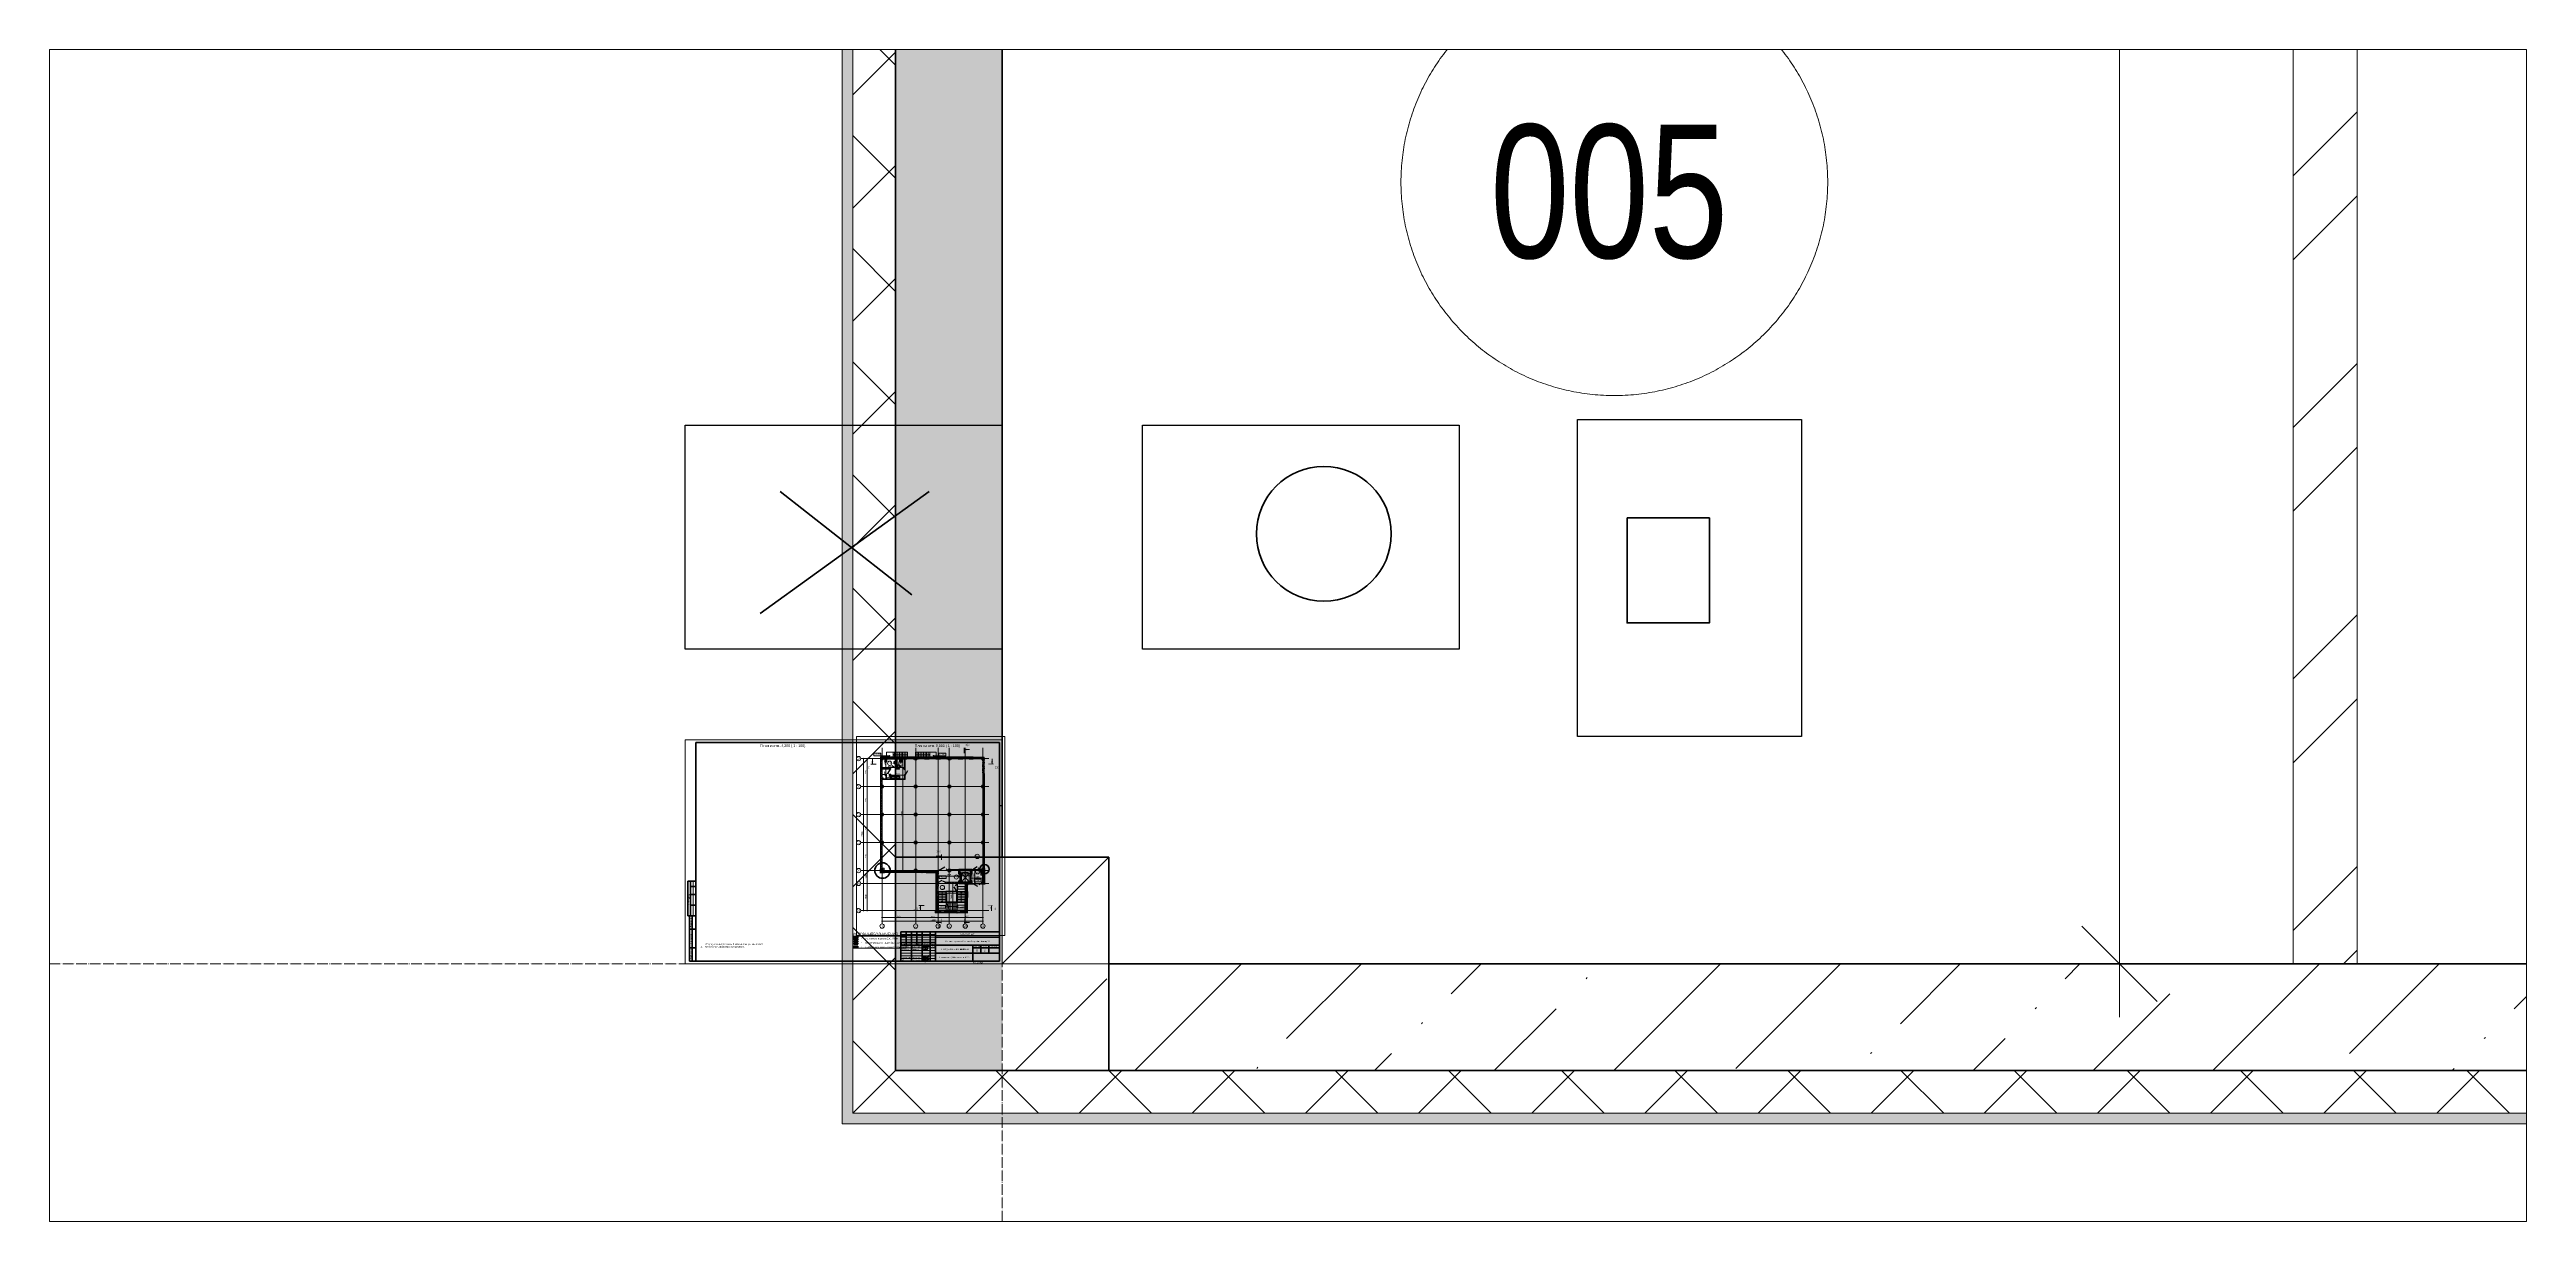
# Paper-space layout 'Layout1' of a CAD drawing. Header units: millimetres. Extents: x -1786 to 2858, y -483 to 1714.
# The model-space entities are those that its viewports show. They can reach past a viewport. Long polylines and large blocks are cut down to what shows.
import ezdxf

# ---------------------------------------------------------------- set-up
doc = ezdxf.new("R2010")
doc.units = ezdxf.units.MM
for name, pattern in [('ADSK_Линия разреза', [20, 0, -10, 0, -10]), ('ADSK_Линия сетки', [25, 20, -2.5, 0, -2.5]), ('ADSK_Невидимые', [5, 3, -2])]:
    doc.linetypes.add(name, pattern=pattern)
for name, color, linetype, lineweight in [('0001-Основная толстая', 7, 'Continuous', 50), ('0012-Видовой экран', 254, 'Continuous', 25), ('_ Окна', 7, 'Continuous', 30), ('Аннотация', 7, 'Continuous', 20), ('Витраж', 7, 'Continuous', 18), ('Двери', 7, 'Continuous', 18), ('Заголовки', 7, 'Continuous', 20), ('Каркас', 7, 'Continuous', 18), ('Лестницы', 7, 'Continuous', 18), ('Линии', 7, 'Continuous', 9), ('Марки помещений', 7, 'Continuous', 20), ('Несущие колонны', 7, 'Continuous', 18), ('Обобщенные модели', 7, 'ADSK_Невидимые', 18), ('Оборудование', 7, 'Continuous', 18), ('Ограждение', 7, 'Continuous', 18), ('Окна', 7, 'Continuous', 18), ('Оси', 7, 'Continuous', 9), ('Основная надпись', 7, 'Continuous', 30), ('Отметки', 7, 'Continuous', 9), ('Панели витража', 7, 'Continuous', 18), ('Перекрытие', 7, 'Continuous', 18), ('Размеры', 7, 'Continuous', 9), ('Размеры-100', 7, 'Continuous', 9), ('Разрезы', 7, 'Continuous', 9), ('Сантехника', 7, 'Continuous', 18), ('Стены', 7, 'Continuous', 18), ('Стены внутренние', 7, 'Continuous', 18), ('Стены наружные', 7, 'Continuous', 18), ('Стены несущие', 7, 'Continuous', 40), ('Стены отделка', 7, 'Continuous', 40), ('Стены перегородки', 7, 'Continuous', 40), ('Стены разрез', 7, 'Continuous', 40), ('Стены штриховка', 7, 'Continuous', 40), ('Стрелки вверх', 7, 'Continuous', 18), ('Узлы', 7, 'Continuous', 18)]:
    doc.layers.add(name, color=color, linetype=linetype, lineweight=lineweight)
doc.layers.add('Видовой экран НП', color=7, linetype='Continuous', plot=False)
doc.styles.add('Century Gothic', font='GOTHIC.TTF', dxfattribs={"width": 0.8, "height": 350})
doc.styles.add('Century Gothic_1', font='GOTHIC.TTF', dxfattribs={"width": 0.8, "height": 250})
doc.styles.add('Century Gothic_2', font='GOTHIC.TTF', dxfattribs={"width": 0.8, "height": 300})
doc.styles.add('Century Gothic_3', font='GOTHIC.TTF', dxfattribs={"width": 0.8, "height": 2.5})
doc.styles.add('Century Gothic_4', font='GOTHIC.TTF', dxfattribs={"width": 0.8, "height": 3.5})
doc.styles.add('Century Gothic_5', font='GOTHIC.TTF', dxfattribs={"width": 0.8, "height": 3})
doc.styles.add('Century Gothic_6', font='GOTHIC.TTF', dxfattribs={"width": 0.8, "height": 5})
doc.styles.add('Century Gothic_B', font='GOTHICB_0.TTF', dxfattribs={"width": 0.8, "height": 5})
doc.styles.add('Century Gothic_I', font='GOTHICI_0.TTF', dxfattribs={"width": 0.8, "height": 2})
doc.dimstyles.new('SK_Основной_2_5', dxfattribs={"dimscale": 304.8, "dimtxt": 261.042067, "dimasz": 0.463911, "dimexe": 0.328084, "dimexo": 0.984252, "dimgap": 0.164042, "dimtad": 1, "dimdec": 3, "dimrnd": 0.001, "dimdsep": 46, "dimtxsty": 'Century Gothic_1', "dimblk1": 'OBLIQUE', "dimblk2": 'OBLIQUE', "dimsah": 1, "dimcen": 0.09, "dimdle": 0.328084, "dimazin": 2, "dimtfac": 1, "dimtdec": 4, "dimtix": 1, "dimtmove": 0, "dimatfit": 3, "dimfxl": 1, "dimtvp": 1, "dimtolj": 1, "dimtzin": 0, "dimlwd": 20, "dimlwe": 20, "dimarcsym": 2})
doc.dimstyles.new('SK_Основной_2_5_1', dxfattribs={"dimscale": 304.8, "dimtxt": 261.042067, "dimasz": 0.463911, "dimexe": 0.328084, "dimexo": 0.984252, "dimgap": 0.164042, "dimtad": 1, "dimdec": 3, "dimrnd": 0.001, "dimdsep": 46, "dimtxsty": 'Century Gothic_1', "dimblk1": 'OBLIQUE', "dimblk2": 'OBLIQUE', "dimsah": 1, "dimcen": 0.09, "dimdle": 0.328084, "dimazin": 2, "dimtfac": 1, "dimtdec": 4, "dimtix": 1, "dimtmove": 1, "dimatfit": 3, "dimfxl": 1, "dimtvp": 1, "dimtolj": 1, "dimtzin": 0, "dimlwd": 20, "dimlwe": 20, "dimarcsym": 2})
pattern_1 = [(45, (0, 0), (84.1903, 308.6967), [396.875, -79.375, 3.353, -76.022])]
pattern_2 = [(45, (0, 0), (-235.732, 235.732), []), (45, (157.15, 0), (-235.732, 235.732), [])]
pattern_3 = [(0, (0, 0), (406.4, 101.6), [33.528, -271.272, 33.528, -271.272, -1625.6]), (0, (0, 0), (406.4, 101.6), [-609.6, 33.528, -576.072, 33.528, -271.272, -711.2]), (0, (0, 0), (406.4, 101.6), [-1524, 33.528, -169.672, 33.528, -474.472]), (120, (152.4, 50.8), (-291.1882, 301.15272), [33.528, -271.272, 33.528, -271.272, -1625.6]), (120, (152.4, 50.8), (-291.1882, 301.15272), [-609.6, 33.528, -576.072, 33.528, -271.272, -711.2]), (120, (152.4, 50.8), (-291.1882, 301.15272), [-1524, 33.528, -169.672, 33.528, -474.472]), (240, (203.2, 254), (-115.2118, -402.75272), [33.528, -271.272, 33.528, -271.272, -1625.6]), (240, (203.2, 254), (-115.2118, -402.75272), [-609.6, 33.528, -576.072, 33.528, -271.272, -711.2]), (240, (203.2, 254), (-115.2118, -402.75272), [-1524, 33.528, -169.672, 33.528, -474.472])]
pattern_4 = [(45, (0, 0), (-106.066, 106.066), []), (135, (0, 0), (-106.066, -106.066), [])]
pattern_5 = [(45, (30702.1, 0), (84.1895, 308.696), [396.875, -79.375, 3.353, -76.022])]
pattern_6 = [(45, (30702.1, 0), (-106.066, 106.066), []), (135, (30702.1, 0), (-106.066, -106.066), [])]
pattern_7 = [(45, (30702.1, 0), (0, 143.6841), [304.8, -101.6]), (135, (30773.95, 71.84), (1e-14, 143.6841), [304.8, -101.6])]
pattern_8 = [(0, (30702.1, 0), (406.4, 101.6), [33.528, -271.272, 33.528, -271.272, -1625.6]), (0, (30702.1, 0), (406.4, 101.6), [-609.6, 33.528, -576.072, 33.528, -271.272, -711.2]), (0, (30702.1, 0), (406.4, 101.6), [-1524, 33.528, -169.672, 33.528, -474.472]), (120, (30854.5, 50.8), (-291.18818, 301.15272), [33.528, -271.272, 33.528, -271.272, -1625.6]), (120, (30854.5, 50.8), (-291.18818, 301.15272), [-609.6, 33.528, -576.072, 33.528, -271.272, -711.2]), (120, (30854.5, 50.8), (-291.18818, 301.15272), [-1524, 33.528, -169.672, 33.528, -474.472]), (240, (30905.3, 254), (-115.21182, -402.75272), [33.528, -271.272, 33.528, -271.272, -1625.6]), (240, (30905.3, 254), (-115.21182, -402.75272), [-609.6, 33.528, -576.072, 33.528, -271.272, -711.2]), (240, (30905.3, 254), (-115.21182, -402.75272), [-1524, 33.528, -169.672, 33.528, -474.472])]
pattern_9 = [(0, (30702.1, 0), (1625.6, 406.4), [67.056, -1152.144, 67.056, -1152.144, -6502.4]), (0, (30702.1, 0), (1625.6, 406.4), [-2438.4, 67.056, -2371.344, 67.056, -1152.144, -2844.8]), (0, (30702.1, 0), (1625.6, 406.4), [-6096, 67.056, -745.744, 67.056, -1964.944]), (120, (31311.7, 203.2), (-1164.753, 1204.611), [67.056, -1152.144, 67.056, -1152.144, -6502.4]), (120, (31311.7, 203.2), (-1164.753, 1204.611), [-2438.4, 67.056, -2371.344, 67.056, -1152.144, -2844.8]), (120, (31311.7, 203.2), (-1164.753, 1204.611), [-6096, 67.056, -745.744, 67.056, -1964.944]), (240, (31514.9, 1016), (-460.847, -1611.011), [67.056, -1152.144, 67.056, -1152.144, -6502.4]), (240, (31514.9, 1016), (-460.847, -1611.011), [-2438.4, 67.056, -2371.344, 67.056, -1152.144, -2844.8]), (240, (31514.9, 1016), (-460.847, -1611.011), [-6096, 67.056, -745.744, 67.056, -1964.944])]
pattern_10 = [(45, (30702.1, 0), (-235.7317, 235.7317), []), (45, (30859.26, 0), (-235.7317, 235.7317), [])]
pattern_11 = [(90, (-1200, -10200), (-101.6, 406.4), [33.528, -271.272, 33.528, -271.272, -1625.6]), (90, (-1200, -10200), (-101.6, 406.4), [-609.6, 33.528, -576.072, 33.528, -271.272, -711.2]), (90, (-1200, -10200), (-101.6, 406.4), [-1524, 33.528, -169.672, 33.528, -474.472]), (210, (-1250.8, -10047.6), (-301.1527, -291.1882), [33.528, -271.272, 33.528, -271.272, -1625.6]), (210, (-1250.8, -10047.6), (-301.1527, -291.1882), [-609.6, 33.528, -576.072, 33.528, -271.272, -711.2]), (210, (-1250.8, -10047.6), (-301.1527, -291.1882), [-1524, 33.528, -169.672, 33.528, -474.472]), (330, (-1454, -9996.8), (402.7527, -115.2118), [33.528, -271.272, 33.528, -271.272, -1625.6]), (330, (-1454, -9996.8), (402.7527, -115.2118), [-609.6, 33.528, -576.072, 33.528, -271.272, -711.2]), (330, (-1454, -9996.8), (402.7527, -115.2118), [-1524, 33.528, -169.672, 33.528, -474.472])]
pattern_12 = [(90, (-1238.1, -10350), (-101.6, 406.4), [33.528, -271.272, 33.528, -271.272, -1625.6]), (90, (-1238.1, -10350), (-101.6, 406.4), [-609.6, 33.528, -576.072, 33.528, -271.272, -711.2]), (90, (-1238.1, -10350), (-101.6, 406.4), [-1524, 33.528, -169.672, 33.528, -474.472]), (210, (-1288.9, -10197.6), (-301.1527, -291.1882), [33.528, -271.272, 33.528, -271.272, -1625.6]), (210, (-1288.9, -10197.6), (-301.1527, -291.1882), [-609.6, 33.528, -576.072, 33.528, -271.272, -711.2]), (210, (-1288.9, -10197.6), (-301.1527, -291.1882), [-1524, 33.528, -169.672, 33.528, -474.472]), (330, (-1492.1, -10146.8), (402.7527, -115.2118), [33.528, -271.272, 33.528, -271.272, -1625.6]), (330, (-1492.1, -10146.8), (402.7527, -115.2118), [-609.6, 33.528, -576.072, 33.528, -271.272, -711.2]), (330, (-1492.1, -10146.8), (402.7527, -115.2118), [-1524, 33.528, -169.672, 33.528, -474.472])]
pattern_13 = [(180, (8387.5, -350), (-406.4, -101.6), [33.528, -271.272, 33.528, -271.272, -1625.6]), (180, (8387.5, -350), (-406.4, -101.6), [-609.6, 33.528, -576.072, 33.528, -271.272, -711.2]), (180, (8387.5, -350), (-406.4, -101.6), [-1524, 33.528, -169.672, 33.528, -474.472]), (300, (8235.1, -400.8), (291.1882, -301.1527), [33.528, -271.272, 33.528, -271.272, -1625.6]), (300, (8235.1, -400.8), (291.1882, -301.1527), [-609.6, 33.528, -576.072, 33.528, -271.272, -711.2]), (300, (8235.1, -400.8), (291.1882, -301.1527), [-1524, 33.528, -169.672, 33.528, -474.472]), (60, (8184.3, -604), (115.2118, 402.7527), [33.528, -271.272, 33.528, -271.272, -1625.6]), (60, (8184.3, -604), (115.2118, 402.7527), [-609.6, 33.528, -576.072, 33.528, -271.272, -711.2]), (60, (8184.3, -604), (115.2118, 402.7527), [-1524, 33.528, -169.672, 33.528, -474.472])]
pattern_14 = [(270, (3211.9, 15750), (101.6, -406.4), [33.528, -271.272, 33.528, -271.272, -1625.6]), (270, (3211.9, 15750), (101.6, -406.4), [-609.6, 33.528, -576.072, 33.528, -271.272, -711.2]), (270, (3211.9, 15750), (101.6, -406.4), [-1524, 33.528, -169.672, 33.528, -474.472]), (30, (3262.7, 15597.6), (301.1527, 291.1882), [33.528, -271.272, 33.528, -271.272, -1625.6]), (30, (3262.7, 15597.6), (301.1527, 291.1882), [-609.6, 33.528, -576.072, 33.528, -271.272, -711.2]), (30, (3262.7, 15597.6), (301.1527, 291.1882), [-1524, 33.528, -169.672, 33.528, -474.472]), (150, (3465.9, 15546.8), (-402.7527, 115.2118), [33.528, -271.272, 33.528, -271.272, -1625.6]), (150, (3465.9, 15546.8), (-402.7527, 115.2118), [-609.6, 33.528, -576.072, 33.528, -271.272, -711.2]), (150, (3465.9, 15546.8), (-402.7527, 115.2118), [-1524, 33.528, -169.672, 33.528, -474.472])]
pattern_15 = [(45, (30702.1, 0), (-251.447, 251.447), []), (45, (30702.1, 381), (-251.447, 251.447), [])]
pattern_16 = [(45, (30702.1, 0), (-224.5064, 224.5064), []), (45, (30926.6, 0), (-224.5064, 224.5064), [396.875, -79.375, 3.353, -76.022])]
pattern_17 = [(45, (0, 0), (84.1895, 308.696), [396.875, -79.375, 3.353, -76.022])]
pattern_18 = [(45, (0, 0), (-251.447, 251.447), []), (45, (0, 381), (-251.447, 251.447), [])]

# ---------------------------------------------------------------- blocks, each defined once
blk = doc.blocks.new('SK_ОсновнаяНадпись - Форма 3-1140532-План на отм_ -4_200_ план на отм_ 0_000')
at = {"layer": 'Основная надпись', "lineweight": 20}
for p, q in [((-786, 271.5), (-786, -148.5)), ((-786, 271.5), (-192, 271.5)), ((-192, 271.5), (-192, -148.5)), ((-771, 6.5), (-771, -58.5)), ((-317, -93.5), (-382, -93.5)), ((-317, -98.5), (-382, -98.5)), ((-317, -103.5), (-382, -103.5)), ((-317, -103.5), (-382, -103.5)), ((-317, -118.5), (-382, -118.5)), ((-317, -123.5), (-382, -123.5)), ((-317, -128.5), (-382, -128.5)), ((-317, -133.5), (-382, -133.5)), ((-317, -138.5), (-382, -138.5)), ((-192, -148.5), (-786, -148.5))]:
    blk.add_line(p, q, dxfattribs=at)
at = {"layer": 'Основная надпись', "lineweight": 50}
for p, q in [((-766, 266.5), (-766, -143.5)), ((-197, 266.5), (-766, 266.5)), ((-197, -143.5), (-197, 266.5)), ((-781, 6.5), (-766, 6.5)), ((-781, 6.5), (-781, -58.5)), ((-776, 6.5), (-776, -58.5)), ((-776, -3.5), (-766, -3.5)), ((-776, -18.5), (-766, -18.5)), ((-776, -38.5), (-766, -38.5)), ((-781, -58.5), (-766, -58.5)), ((-778, -58.5), (-766, -58.5)), ((-778, -58.5), (-778, -143.5)), ((-778, -83.5), (-766, -83.5)), ((-773, -58.5), (-773, -143.5)), ((-382, -88.5), (-382, -143.5)), ((-197, -88.5), (-382, -88.5)), ((-372, -88.5), (-372, -113.5)), ((-362, -88.5), (-362, -143.5)), ((-352, -88.5), (-352, -113.5)), ((-342, -88.5), (-342, -143.5)), ((-327, -88.5), (-327, -143.5)), ((-317, -88.5), (-317, -143.5)), ((-778, -118.5), (-766, -118.5)), ((-317, -108.5), (-382, -108.5)), ((-197, -113.5), (-382, -113.5)), ((-197, -98.5), (-317, -98.5)), ((-197, -128.5), (-317, -128.5)), ((-247, -113.5), (-247, -143.5)), ((-197, -118.5), (-247, -118.5)), ((-232, -113.5), (-232, -128.5)), ((-217, -113.5), (-217, -128.5)), ((-778, -143.5), (-766, -143.5)), ((-766, -143.5), (-197, -143.5))]:
    blk.add_line(p, q, dxfattribs=at)
at = {"layer": 'Основная надпись'}
blk.add_line((-197, 148.5), (-192, 148.5), dxfattribs=at)
at = {"layer": 'Основная надпись', "lineweight": 9, "char_height": 2.5, "attachment_point": 1, "rotation": 90, "style": 'Century Gothic_3'}
for s, insert, width in [('Согласовано', (-779.9, -37.7), 23.024), ('\\fCentury Gothic|b0|i0|c204|p34|;\\W.8;№', (-776.6, -64.3), 3.72), ('Взам', (-776.6, -79.3), 8.658), ('инв', (-776.6, -70.6), 5.772), ('. ', (-776.6, -65.8), 1.86), ('. ', (-776.6, -72.1), 1.86), ('\\fCentury Gothic|b0|i0|c204|p34|;\\W.8; ', (-776.6, -99.4), 0.962), ('Подп', (-776.6, -109.9), 8.658), ('\\fCentury Gothic|b0|i0|c204|p34|;\\W.8; ', (-776.6, -130), 0.962), ('\\fCentury Gothic|b0|i0|c204|p34|;\\W.8;№', (-776.6, -133.1), 3.72), ('Инв', (-776.6, -139.7), 6.157), ('дата', (-776.6, -98.6), 7.953), ('\\fCentury Gothic|b0|i0|c204|p34|;\\W.8;и', (-776.6, -101.2), 2.116), ('подл', (-776.6, -129.3), 8.209), ('. ', (-776.6, -102.7), 1.86), ('\\fCentury Gothic|b0|i0|c204|p34|;\\W.8;.', (-776.6, -122.5), 0.898), ('. ', (-776.6, -134.7), 1.86)]:
    blk.add_mtext(s, dxfattribs=dict(at, insert=insert, width=width))
at = {"layer": 'Основная надпись', "lineweight": 9, "char_height": 2.5, "attachment_point": 1, "style": 'Century Gothic_3'}
for s, insert, width in [('Изм', (-380.3, -109.9), 6.927), ('\\fCentury Gothic|b0|i0|c204|p34|;\\W.8;.', (-374.5, -109.9), 0.898), ('Кол', (-371.6, -109.9), 6.093), ('\\fCentury Gothic|b0|i0|c204|p34|;\\W.8;.', (-366.6, -109.9), 0.898), ('уч', (-365.9, -109.9), 3.271), ('\\fCentury Gothic|b0|i0|c204|p34|;\\W.8;.', (-363.2, -109.9), 0.898), ('Лист', (-360.3, -109.9), 7.953), ('\\fCentury Gothic|b0|i0|c204|p34|;\\W.8;№', (-351.4, -109.9), 3.72), ('док', (-348.3, -109.9), 6.029), ('\\fCentury Gothic|b0|i0|c204|p34|;\\W.8;.', (-343.4, -109.9), 0.898), ('Подп', (-338.5, -109.9), 8.658), ('\\fCentury Gothic|b0|i0|c204|p34|;\\W.8;.', (-331.3, -109.9), 0.898), ('Дата', (-325.5, -109.9), 8.466), ('Стадия', (-244.4, -115), 12.057), ('Лист', (-227.8, -115), 7.953), ('Листов', (-212.1, -115), 11.801), ('Формат', (-246.2, -144.7), 14.11), ('Формат', (-246.2, -144.7), 14.11), ('\\fCentury Gothic|b0|i0|c204|p34|;\\W.8; ', (-234.6, -144.7), 0.962), ('\\fCentury Gothic|b0|i0|c204|p34|;\\W.8; ', (-234.6, -144.7), 0.962), ('\\fCentury Gothic|b0|i0|c204|p34|;\\W.8;А', (-233.8, -144.7), 2.373), ('\\fCentury Gothic|b0|i0|c204|p34|;\\W.8;А', (-233.8, -144.7), 2.373), ('\\fCentury Gothic|b0|i0|c204|p34|;\\W.8;2', (-231.8, -144.7), 1.86), ('\\fCentury Gothic|b0|i0|c204|p34|;\\W.8;2', (-231.8, -144.7), 1.86), ('\\fCentury Gothic|b0|i0|c204|p34|;\\W.8;А', (-230.3, -144.7), 2.373), ('\\fCentury Gothic|b0|i0|c204|p34|;\\W.8;А', (-230.3, -144.7), 2.373)]:
    blk.add_mtext(s, dxfattribs=dict(at, insert=insert, width=width))
blk = doc.blocks.new('SK_Подписи - ---1143022-План на отм_ -4_200_ план на отм_ 0_000')
at = {"layer": 'Основная надпись', "lineweight": 20}
for p, q in [((-5, 5), (-10, 5)), ((-5, 5), (-5, 10)), ((0, 0), (0, 5)), ((0, 0), (-5, 0))]:
    blk.add_line(p, q, dxfattribs=at)
blk = doc.blocks.new('Подписи - Шереужев-1142957-План на отм_ -4_200_ план на отм_ 0_000')
at = {"layer": 'Аннотация', "lineweight": 9}
for points, knots in [([(11.4, 3.2), (11.6, 3.3), (12, 3.4), (12.1, 3.6), (12.2, 3.9), (12.2, 4.1), (12, 4.1), (11.9, 3.8), (11.8, 3.5), (11.8, 3.1), (12, 2.9), (12.3, 3), (12.6, 3.3), (12.9, 3.9), (13.3, 4.5), (13.6, 5.1), (14, 5.2), (14.2, 5), (14.2, 4.7), (14, 4.3), (13.7, 4.1), (13.3, 4), (13.2, 4), (13.2, 3.9), (13.4, 3.9), (13.5, 4), (13.6, 3.9), (13.5, 3.4), (13.4, 3.1), (13, 2.8), (11.8, 2.6), (10, 2.3), (7.8, 1.6), (6.2, 1), (3, -0.4), (-0.3, -2.1)], [0, 0, 0, 0, 0.00109654, 0.00222675, 0.00312289, 0.00393, 0.00470735, 0.00577488, 0.00698166, 0.00821555, 0.00936108, 0.01067499, 0.01244808, 0.01476262, 0.01729525, 0.01952327, 0.02102444, 0.02224223, 0.0233966, 0.02484698, 0.02629546, 0.02743551, 0.02809111, 0.02842876, 0.02882099, 0.02931143, 0.03024006, 0.03138228, 0.0329834, 0.03552279, 0.03998162, 0.04671909, 0.05409289, 0.06359623, 0.07485701, 0.07485701, 0.07485701, 0.07485701]), ([(1.5, 0.8), (1.3, 0.7), (1.1, 0.7), (1, 0.7), (0.8, 0.8), (0.9, 1.2), (1.2, 1.9), (1.9, 3.3), (2.4, 4.1), (2.7, 4.5), (2.9, 4.5), (2.9, 4.1), (2.7, 2.9), (2.4, 2.1), (2.1, 1.6), (2, 1), (1.9, 0.6), (1.8, 0), (1.8, -0.4), (1.9, -0.7), (2.2, -0.4), (2.6, 0.2), (2.7, 0.9), (2.9, 1.4), (3.1, 2.3), (3.4, 2.9), (3.6, 3.7), (3.7, 4.1), (3.8, 4.1), (3.8, 3.7), (3.4, 2.2), (3.3, 1.6), (3.3, 0.8), (3.3, 0.6), (3.6, 0.8), (3.9, 1.4), (4, 1.9), (4.3, 2.6), (4.5, 3.2), (4.6, 3.7), (4.6, 3.8), (4.6, 3.6), (4.6, 3.1), (4.5, 2.7), (4.4, 1.9), (4.2, 1.4), (4.2, 1), (4.3, 0.9), (4.7, 1.2), (4.8, 1.7), (5.3, 3.3), (5.6, 3.9), (5.6, 4.1), (5.7, 4.2), (5.7, 4), (5.6, 3.7), (5.5, 3.2), (5.4, 2.8), (5.3, 2.5), (5.2, 2.1), (5.1, 1.7), (5.1, 1.5), (5.2, 1.3), (5.3, 1.3), (5.6, 1.4)], [0, 0, 0, 0, 0.0006882, 0.001239, 0.0020178, 0.0036658, 0.007149, 0.0112905, 0.0150423, 0.0170179, 0.0184027, 0.0206534, 0.0238217, 0.0271536, 0.0296949, 0.0316192, 0.0335978, 0.0354465, 0.0371788, 0.0386094, 0.0404399, 0.0426525, 0.0451674, 0.0478808, 0.0506011, 0.0536112, 0.0559924, 0.0577064, 0.058859, 0.0614727, 0.0646242, 0.0682973, 0.0703555, 0.0722096, 0.0738125, 0.0757566, 0.0782189, 0.0806369, 0.0829976, 0.0844733, 0.0854952, 0.0864016, 0.08781, 0.0898837, 0.0921412, 0.0943253, 0.0957744, 0.0971411, 0.0986503, 0.1020057, 0.105596, 0.1087874, 0.110088, 0.1108248, 0.1116984, 0.1130088, 0.1144844, 0.1159849, 0.1174769, 0.1189927, 0.1202779, 0.1212453, 0.1219004, 0.122725, 0.122725, 0.122725, 0.122725]), ([(6, 1.7), (6.4, 2), (6.7, 2.2), (6.9, 2.5), (6.9, 2.7), (6.8, 2.8), (6.5, 2.7), (6.4, 2.3), (6.5, 2.1), (6.5, 2)], [0, 0, 0, 0, 0.001424149, 0.002598491, 0.003372531, 0.004132107, 0.005008333, 0.006089152, 0.00702851, 0.00702851, 0.00702851, 0.00702851]), ([(6.5, 2), (6.8, 2), (7.1, 2.2), (7.4, 2.5), (7.6, 2.9), (7.8, 3), (7.9, 2.9), (7.9, 2.7), (7.8, 2.3), (7.6, 2.2), (7.4, 2.1), (7.3, 2.1)], [0, 0, 0, 0, 0.001343905, 0.002869095, 0.004253068, 0.005288954, 0.006054722, 0.007066451, 0.00812788, 0.009219557, 0.009927864, 0.009927864, 0.009927864, 0.009927864]), ([(7.3, 2.7), (7, 0.9), (6.9, 0), (6.8, -0.5), (6.6, -0.5), (6.6, 0.1)], [0, 0, 0, 0, 0.004115238, 0.006141117, 0.007717802, 0.007717802, 0.007717802, 0.007717802]), ([(8.2, 2.5), (8.7, 2.7), (8.9, 3), (8.9, 3.2), (8.8, 3.3), (8.6, 3.3), (8.5, 3.2), (8.3, 3), (8.3, 2.8), (8.3, 2.4), (8.5, 2.4), (8.8, 2.5), (9, 2.8), (9.3, 3), (9.3, 3.2), (9.3, 3), (9.2, 2.8), (9.1, 2.5), (9.2, 2.5), (9.4, 2.7), (9.6, 2.9), (9.8, 3.2), (9.8, 3.4), (9.8, 3.3), (9.7, 2.9), (9.5, 2), (9.3, 1), (9.1, 0.6), (8.7, 0.4), (8.5, 0.4), (8.4, 0.7), (8.3, 1), (8.3, 1.5), (8.6, 1.9), (9.4, 2.5), (9.9, 2.9), (10.4, 3.4), (10.5, 3.5), (10.5, 3.4), (10.5, 3), (10.4, 2.7), (10.3, 2.5), (10.5, 3.1), (10.7, 3.2), (11, 3.3), (11.2, 3.3), (11.3, 3.3), (11.2, 3.6), (11.2, 3.7), (11.2, 3.1), (11.2, 2.8), (11.2, 2.8), (11.1, 2.9), (11, 3.3), (10.9, 3.7), (10.9, 3.7), (10.9, 3.6), (10.9, 3.1), (10.9, 3), (10.8, 2.9)], [0, 0, 0, 0, 0.00137261, 0.00234167, 0.00308472, 0.0037319, 0.00450504, 0.00536528, 0.00650816, 0.00761187, 0.00880652, 0.00990691, 0.01119596, 0.01227497, 0.01312408, 0.01389231, 0.01475175, 0.01558166, 0.01630676, 0.01705098, 0.01814259, 0.01916252, 0.01998574, 0.02076567, 0.02257023, 0.02548331, 0.02856161, 0.03092116, 0.03230263, 0.03341984, 0.03450569, 0.03586956, 0.03756139, 0.04010684, 0.04288098, 0.04586352, 0.04770361, 0.04888646, 0.04963959, 0.05062299, 0.05177066, 0.05322074, 0.05448526, 0.0559733, 0.05689141, 0.05772118, 0.05840534, 0.05901796, 0.0602701, 0.0614671, 0.06265603, 0.06321267, 0.06407215, 0.06531075, 0.06641487, 0.0670916, 0.06787059, 0.06879045, 0.06968327, 0.06968327, 0.06968327, 0.06968327])]:
    blk.add_open_spline(points, degree=3, knots=knots, dxfattribs=at)
for points, degree in [([(5.8, 1.8), (5.9, 1.4)], 1), ([(6.6, 0.1), (7, 1.9), (7.3, 2.7)], 2), ([(10.8, 2.9), (10.8, 2.7)], 1)]:
    blk.add_open_spline(points, degree=degree, dxfattribs=at)
blk = doc.blocks.new('Подписи - Крамарь-1142924-План на отм_ -4_200_ план на отм_ 0_000')
at = {"layer": 'Аннотация', "lineweight": 9}
for points, knots in [([(11.1, 5.3), (9.8, 0.2), (1.5, -0.3), (2.6, 1.3), (3.1, 1.7), (4.5, 2.5)], [0, 0, 0, 0, 0.01138041, 0.01935343, 0.02243872, 0.02243872, 0.02243872, 0.02243872]), ([(3.5, 1), (4.4, 0.9), (5.3, 1), (6.3, 1.3), (7.2, 1.8), (7.3, 2.2), (7, 2.4), (6, 2.5), (4.9, 2.2), (4.4, 2), (4.4, 1.9), (5, 2), (5.7, 2), (6.8, 2.6), (7, 3.1), (6.6, 3.2), (5.7, 3), (4.5, 2.5)], [0, 0, 0, 0, 0.222788, 0.459679, 0.660404, 0.802654, 0.94002, 1.129031, 1.345072, 1.4881, 1.596527, 1.707651, 1.91052, 2.103077, 2.273374, 2.422726, 2.627327, 2.627327, 2.627327, 2.627327])]:
    blk.add_open_spline(points, degree=3, knots=knots, dxfattribs=at)
for points in [[(7.1, 4.1), (6.2, 2.9), (4.5, 1.5), (3.4, 0.6)], [(11.1, 5.3), (9.7, 3.9), (7.9, 1.7), (6.6, 0.2)]]:
    blk.add_open_spline(points, degree=3, dxfattribs=at)
blk = doc.blocks.new('Подписи - Смирнов-1142928-План на отм_ -4_200_ план на отм_ 0_000')
at = {"layer": 'Аннотация', "lineweight": 9}
for points, knots in [([(2.5, 0.6), (1.7, 0), (1.6, 0.2), (2.1, 1.2), (2.9, 2), (2.3, 1.7), (1.7, 1.7), (1.7, 2.6), (2.9, 3.9), (3.8, 4.5), (4.2, 4.4), (3.8, 3.6), (2.9, 2.4), (1.7, 0.9)], [0, 0, 0, 0, 0.00254047, 0.00528855, 0.00849696, 0.01118444, 0.01352471, 0.01716702, 0.02120793, 0.02478017, 0.02727947, 0.03035335, 0.0350566, 0.0350566, 0.0350566, 0.0350566]), ([(5.7, 3), (6.4, 4.1), (6.2, 4.6), (5.9, 4.6), (4.7, 3), (4.1, 1.7), (4, 0.9), (4.3, 0.7), (4.7, 0.9)], [0, 0, 0, 0, 0.00246227, 0.00567719, 0.00986138, 0.01456606, 0.01746866, 0.01928863, 0.01928863, 0.01928863, 0.01928863]), ([(5.4, 1.3), (5.8, 1.7), (5.5, 2), (5.2, 1.2), (6, 1.6), (6.8, 2.5), (6.9, 2.8), (6.5, 2.5), (6.4, 2.1), (6.5, 1.9), (7, 2.2), (7.4, 2.6), (7.7, 3.1), (7.6, 3.2), (7.3, 2.9), (7.2, 2.3), (7.4, 2.2), (7.8, 2.6), (8.1, 3.1), (8.4, 3.5), (8.2, 3.5), (8, 3.1), (7.9, 2.7), (7.9, 2.5), (8.4, 2.7), (8.9, 3.2), (9.1, 3.7), (9.2, 4), (9, 3.9), (8.8, 3.5), (8.7, 2.9), (9, 2.9), (9.4, 3.3), (9.8, 3.8), (10, 4.2), (10, 4.3), (9.8, 4.2), (9.6, 3.8), (9.6, 3.3), (9.8, 3.3), (10.5, 3.9), (11.5, 4.8), (11.8, 5.6), (11.8, 6.1), (11.4, 5.9), (10.7, 4.7), (10.7, 3.7), (11, 2.9), (11, 2.1), (10.7, 1.4), (10.4, 1.2), (10.9, 2.2), (11.9, 3.3)], [0, 0, 0, 0, 0.00195327, 0.00428828, 0.0074435, 0.01006025, 0.01225274, 0.0135904, 0.01486025, 0.01618339, 0.01778485, 0.01970634, 0.02118281, 0.02242659, 0.02367725, 0.02495836, 0.02642993, 0.02787783, 0.02969347, 0.03097835, 0.03215266, 0.03322099, 0.03441688, 0.03567364, 0.03725412, 0.03918327, 0.0408951, 0.04212899, 0.04322432, 0.04469191, 0.04618419, 0.04781899, 0.04945349, 0.05123324, 0.05258061, 0.05353744, 0.05452151, 0.05578964, 0.0569676, 0.05867666, 0.06136545, 0.06476459, 0.06767416, 0.06965708, 0.07217386, 0.07524607, 0.07873026, 0.08169313, 0.08437905, 0.08647486, 0.08875008, 0.09190335, 0.09190335, 0.09190335, 0.09190335]), ([(13.2, 4.8), (14.2, 5.8), (13, 4.9), (6.2, -0.4), (5.8, -0.8), (5.6, -1.4), (5.7, -1.5)], [0, 0, 0, 0, 0.01269039, 0.02442015, 0.03510132, 0.03650754, 0.03650754, 0.03650754, 0.03650754])]:
    blk.add_open_spline(points, degree=3, knots=knots, dxfattribs=at)
blk.add_open_spline([(5.9, 3.7), (5.7, 3)], degree=1, dxfattribs=at)
blk = doc.blocks.new('ADSK_КолоннаЖБ_Прямоугольная - 400x400 мм-1096394-ПД_КР_О_ПЭ_-01 Подвал')
at = {"layer": 'Несущие колонны', "lineweight": 40}
for p, q in [((-200, 200), (200, 200)), ((-200, -200), (-200, 200)), ((200, 200), (200, -200)), ((200, -200), (-200, -200))]:
    blk.add_line(p, q, dxfattribs=at)
blk = doc.blocks.new('SK_Дверь_2 - ДСН_П_Тёмный-1011281-ПД_КР_О_ПЭ_01 Этаж')
at = {"layer": 'Двери', "lineweight": 30}
for p, q in [((900, 30), (-95.9, 605)), ((-900, 30), (-337.1, 355))]:
    blk.add_line(p, q, dxfattribs=at)
blk = doc.blocks.new('AC_Окно_1Створка - 700х1760h-1058432-ПД_КР_О_ПЭ_01 Этаж')
at = {"layer": '_ Окна', "color": 5, "true_color": 0x0000ff}
for p, q in [((-408.1, 195), (331.9, 195)), ((-408.1, 195), (-408.1, 125)), ((-408.1, 195), (-373.1, 195)), ((-388.1, 195), (-308.1, 195)), ((-388.1, 195), (311.9, 195)), ((311.9, 195), (231.9, 195)), ((331.9, 195), (296.9, 195)), ((331.9, 195), (331.9, 125)), ((-408.1, 125), (331.9, 125)), ((-408.1, 125), (-373.1, 125)), ((-308.1, 125), (-388.1, 125)), ((-388.1, 125), (311.9, 125)), ((231.9, 125), (311.9, 125)), ((331.9, 125), (296.9, 125))]:
    blk.add_line(p, q, dxfattribs=at)
blk = doc.blocks.new('AC_Окно_1Створка - 700х2960h-1057854-ПД_КР_О_ПЭ_01 Этаж')
at = {"layer": '_ Окна', "color": 5, "true_color": 0x0000ff}
for p, q in [((-408.1, 195), (331.9, 195)), ((-408.1, 195), (-408.1, 125)), ((-408.1, 195), (-373.1, 195)), ((-388.1, 195), (-308.1, 195)), ((-388.1, 195), (311.9, 195)), ((311.9, 195), (231.9, 195)), ((331.9, 195), (296.9, 195)), ((331.9, 195), (331.9, 125)), ((-408.1, 125), (331.9, 125)), ((-408.1, 125), (-373.1, 125)), ((-308.1, 125), (-388.1, 125)), ((-388.1, 125), (311.9, 125)), ((231.9, 125), (311.9, 125)), ((331.9, 125), (296.9, 125))]:
    blk.add_line(p, q, dxfattribs=at)
blk = doc.blocks.new('rehau_окно_однопольное_фрамуга_сверху - 1160х1760 _створка и глухое_-1072679-ПД_КР_О_ПЭ_01 Этаж')
at = {"layer": '_ Окна', "color": 5, "true_color": 0x0000ff}
for p, q in [((-600, 15), (-600, 75)), ((-600, 75), (-524, 75)), ((-524, 75), (-524, 15)), ((524, 75), (524, 15)), ((600, 75), (524, 75)), ((600, 15), (600, 75)), ((-524, 15), (-600, 15)), ((-524, 45), (524, 45)), ((524, 15), (600, 15))]:
    blk.add_line(p, q, dxfattribs=at)
at = {"layer": '_ Окна'}
for p, q in [((-580, 15), (-580, 75)), ((580, 15), (580, 75))]:
    blk.add_line(p, q, dxfattribs=at)
at = {"layer": 'Окна'}
for p, q in [((-600, 75), (-600, 15)), ((-524, 75), (-600, 75)), ((-524, 75), (524, 75)), ((600, 75), (524, 75)), ((600, 15), (600, 75)), ((-600, 15), (-524, 15)), ((524, 15), (-524, 15)), ((524, 15), (600, 15))]:
    blk.add_line(p, q, dxfattribs=at)
blk = doc.blocks.new('Системная панель - Schueco_SI_38mm_TripGlz-880995-ПД_КР_О_ПЭ_01 Этаж')
at = {"layer": 'Панели витража'}
for p, q in [((475, 0), (-475, 0)), ((-475, 0), (-475, -38)), ((475, -38), (475, 0)), ((-475, -38), (475, -38))]:
    blk.add_line(p, q, dxfattribs=at)
blk = doc.blocks.new('Rectangular Mullion - Schueco_FWS-50-SI_Tran_CovCap-30mm_Tran-110mm-883279-ПД_КР_О_ПЭ_01 Этаж')
at = {"layer": 'Витраж', "lineweight": 9}
h = blk.add_hatch(dxfattribs=at)
h.set_pattern_fill('FP_10', color=256, style=0, pattern_type=2)
h.set_pattern_definition(pattern_3)
h.paths.add_polyline_path([(7375, -312), (7375, -199), (6425, -200), (6425, -312), (6645.1, -312)], flags=0)
h = blk.add_hatch(dxfattribs=at)
h.set_pattern_fill('FP_10', color=256, style=0, pattern_type=2)
h.set_pattern_definition(pattern_3)
h.paths.add_polyline_path([(7375, -385), (7375, -350), (6425, -350), (6425, -385), (6645.1, -385)], flags=0)
for p, q in [((7375, -199), (6500, -199)), ((6425, -385), (7375, -385))]:
    blk.add_line(p, q, dxfattribs=at)
blk = doc.blocks.new('Системная панель - Schueco_SI_38mm_TripGlz-880997-ПД_КР_О_ПЭ_01 Этаж')
at = {"layer": 'Панели витража'}
for p, q in [((462.5, 0), (-462.5, 0)), ((-462.5, 0), (-462.5, -38)), ((462.5, -38), (462.5, 0)), ((-462.5, -38), (462.5, -38))]:
    blk.add_line(p, q, dxfattribs=at)
blk = doc.blocks.new('Rectangular Mullion - Schueco_FWS-50-SI_Tran_CovCap-30mm_Tran-110mm-883281-ПД_КР_О_ПЭ_01 Этаж')
at = {"layer": 'Витраж', "lineweight": 9}
h = blk.add_hatch(dxfattribs=at)
h.set_pattern_fill('FP_6', color=256, style=0, pattern_type=2)
h.set_pattern_definition(pattern_3)
h.paths.add_polyline_path([(1375, -312), (1375, -199), (450, -199), (450, -312), (678, -312)], flags=0)
h = blk.add_hatch(dxfattribs=at)
h.set_pattern_fill('FP_6', color=256, style=0, pattern_type=2)
h.set_pattern_definition(pattern_3)
h.paths.add_polyline_path([(1375, -385), (1375, -350), (450, -350), (450, -385), (678, -385)], flags=0)
for p, q in [((1375, -199), (450, -199)), ((450, -385), (1375, -385))]:
    blk.add_line(p, q, dxfattribs=at)
blk = doc.blocks.new('Системная панель - Schueco_SI_38mm_TripGlz-880962-ПД_КР_О_ПЭ_01 Этаж')
at = {"layer": 'Панели витража'}
for p, q in [((475, 0), (-475, 0)), ((-475, 0), (-475, -38)), ((475, -38), (475, 0)), ((-475, -38), (475, -38))]:
    blk.add_line(p, q, dxfattribs=at)
blk = doc.blocks.new('Rectangular Mullion - Schueco_FWS-50-SI_Mull_CovCap-30mm_Mull-125mm-883291-ПД_КР_О_ПЭ_01 Этаж')
at = {"layer": 'Витраж', "lineweight": 9, "true_color": 0x646464}
blk.add_hatch(color=251, dxfattribs=at).paths.add_polyline_path([(-50, -35), (-50, 0), (-36, 0), (-36, 37), (-26, 37), (-26, -5), (-46, -5), (-46, -31), (-4, -31), (-4, -5), (-24, -5), (-24, 62.3), (-4, 62.3), (-4, 168), (-46, 168), (-46, 62.3), (-26, 62.3), (-26, 38), (-50, 38), (-50, 172), (0, 172), (0, 38), (-14, 38), (-14, 0), (0, 0), (0, -35)], flags=0)
at = {"layer": 'Витраж'}
for p, q in [((-50, 172), (0, 172)), ((-50, 38), (-50, 172)), ((-4, 168), (-46, 168)), ((-46, 168), (-46, 62.3)), ((-4, 62.3), (-4, 168)), ((0, 172), (0, 38)), ((-46, 62.3), (-26, 62.3)), ((-26, 62.3), (-26, 38)), ((-24, -5), (-24, 62.3)), ((-24, 62.3), (-4, 62.3)), ((-26, 38), (-50, 38)), ((-50, -35), (-50, 0)), ((-50, 0), (-36, 0)), ((-36, 0), (-36, 37)), ((-36, 37), (-26, 37)), ((-26, 37), (-26, -5)), ((0, 38), (-14, 38)), ((-14, 38), (-14, 0)), ((-14, 0), (0, 0)), ((0, 0), (0, -35)), ((0, -35), (-50, -35)), ((-26, -5), (-46, -5)), ((-46, -5), (-46, -31)), ((-46, -31), (-4, -31)), ((-4, -5), (-24, -5)), ((-4, -31), (-4, -5))]:
    blk.add_line(p, q, dxfattribs=at)
blk = doc.blocks.new('Rectangular Mullion - Schueco_FWS-50-SI_Tran_CovCap-30mm_Tran-110mm-883284-ПД_КР_О_ПЭ_01 Этаж')
at = {"layer": 'Витраж', "lineweight": 9}
h = blk.add_hatch(dxfattribs=at)
h.set_pattern_fill('FP_11', color=256, style=0, pattern_type=2)
h.set_pattern_definition(pattern_3)
h.paths.add_polyline_path([(2169.8, -312), (2375, -312), (2375, -199), (1425, -199), (1425, -312)], flags=0)
h = blk.add_hatch(dxfattribs=at)
h.set_pattern_fill('FP_11', color=256, style=0, pattern_type=2)
h.set_pattern_definition(pattern_3)
h.paths.add_polyline_path([(2375, -385), (2375, -350), (1425, -350), (1425, -385), (2169.8, -385)], flags=0)
for p, q in [((1425, -199), (2375, -199)), ((2375, -385), (1425, -385))]:
    blk.add_line(p, q, dxfattribs=at)
blk = doc.blocks.new('Rectangular Mullion - Schueco_FWS-50-SI_Mull_CovCap-30mm_Mull-125mm-883285-ПД_КР_О_ПЭ_01 Этаж')
at = {"layer": 'Витраж', "lineweight": 9, "true_color": 0x646464}
blk.add_hatch(color=251, dxfattribs=at).paths.add_polyline_path([(-25, -35), (-25, 0), (-11, 0), (-11, 37), (-1, 37), (-1, -5), (-21, -5), (-21, -31), (21, -31), (21, -5), (1, -5), (1, 62.3), (21, 62.3), (21, 168), (-21, 168), (-21, 62.3), (-1, 62.3), (-1, 38), (-25, 38), (-25, 172), (25, 172), (25, 38), (11, 38), (11, 0), (25, 0), (25, -35)], flags=0)
at = {"layer": 'Витраж'}
for p, q in [((-25, 172), (25, 172)), ((-25, 38), (-25, 172)), ((21, 168), (-21, 168)), ((-21, 168), (-21, 62.3)), ((21, 62.3), (21, 168)), ((25, 172), (25, 38)), ((-21, 62.3), (-1, 62.3)), ((-1, 62.3), (-1, 38)), ((1, -5), (1, 62.3)), ((1, 62.3), (21, 62.3)), ((-1, 38), (-25, 38)), ((-25, -35), (-25, 0)), ((-25, 0), (-11, 0)), ((-11, 0), (-11, 37)), ((-11, 37), (-1, 37)), ((-1, 37), (-1, -5)), ((25, 38), (11, 38)), ((11, 38), (11, 0)), ((11, 0), (25, 0)), ((25, 0), (25, -35)), ((25, -35), (-25, -35)), ((-1, -5), (-21, -5)), ((-21, -5), (-21, -31)), ((-21, -31), (21, -31)), ((21, -5), (1, -5)), ((21, -31), (21, -5))]:
    blk.add_line(p, q, dxfattribs=at)
blk = doc.blocks.new('Rectangular Mullion - Schueco_FWS-50-SI_Tran_CovCap-30mm_Tran-110mm-V1-ПД_КР_О_ПЭ_01 Этаж')
at = {"layer": 'Витраж', "lineweight": 9}
h = blk.add_hatch(dxfattribs=at)
h.set_pattern_fill('FP_6', color=256, style=0, pattern_type=2)
h.set_pattern_definition(pattern_3)
h.paths.add_polyline_path([(4375, -312), (4375, -199), (3425, -199), (3425, -312), (3661.5, -312)], flags=0)
h = blk.add_hatch(dxfattribs=at)
h.set_pattern_fill('FP_6', color=256, style=0, pattern_type=2)
h.set_pattern_definition(pattern_3)
h.paths.add_polyline_path([(4375, -385), (4375, -350), (3425, -350), (3425, -385), (3661.5, -385)], flags=0)
for p, q in [((3425, -199), (4375, -199)), ((4375, -385), (3425, -385))]:
    blk.add_line(p, q, dxfattribs=at)
blk = doc.blocks.new('FP_2-ПД_КР_О_ПЭ_01 Этаж')
at = {"layer": 'Двери'}
blk.add_line((117.9, 122), (117.9, 109.5), dxfattribs=at)
blk = doc.blocks.new('FP_3-ПД_КР_О_ПЭ_01 Этаж')
at = {"layer": 'Двери'}
blk.add_line((259.5, 109.5), (259.5, 122), dxfattribs=at)
blk = doc.blocks.new('FP_4-ПД_КР_О_ПЭ_01 Этаж')
at = {"layer": 'Двери'}
blk.add_line((235.5, 109.5), (235.5, 66), dxfattribs=at)
blk = doc.blocks.new('FP_5-ПД_КР_О_ПЭ_01 Этаж')
at = {"layer": 'Двери'}
blk.add_line((259.5, 66), (259.5, 109.5), dxfattribs=at)
blk = doc.blocks.new('Schueco_FWS_ADS-75-BL-SimplySmart_out_Family-02 - FWS SI_1000-930744-ПД_КР_О_ПЭ_01 Этаж')
at = {"layer": 'Двери', "lineweight": 9}
h = blk.add_hatch(dxfattribs=at)
h.set_pattern_fill('FP_12', color=256, style=0, pattern_type=2)
h.set_pattern_definition(pattern_11)
h.paths.add_polyline_path([(185.5, 66), (-512, 66), (-512, 40), (185.5, 40)], flags=0)
h = blk.add_hatch(dxfattribs=at)
h.set_pattern_fill('FP_12', color=256, style=0, pattern_type=2)
h.set_pattern_definition(pattern_11)
h.paths.add_polyline_path([(512, 66), (393.5, 66), (393.5, 40), (512, 40)], flags=0)
h = blk.add_hatch(dxfattribs=at)
h.set_pattern_fill('FP_12', color=256, style=0, pattern_type=2)
h.set_pattern_definition(pattern_11)
h.paths.add_polyline_path([(183.5, 2), (-510, 2), (-510, -9), (183.5, -9)], flags=0)
at = {"layer": 'Двери'}
for p, q in [((125.8, 122), (247.5, 122)), ((247.5, 109.5), (125.8, 109.5)), ((247.5, 122), (259.1, 122)), ((-512, 66), (185.5, 66)), ((512, 66), (393.5, 66)), ((150.8, -9), (-510, -9)), ((150.8, -9), (150.8, -59.2)), ((184.2, -9), (150.8, -9)), ((184.2, -73.7), (184.2, -9)), ((395.5, -9), (510, -9))]:
    blk.add_line(p, q, dxfattribs=at)
at = {"layer": 'Двери', "lineweight": 30}
for p, q in [((-676, 66), (-636, 66)), ((-676, 38), (-676, 66)), ((-636, 66), (-636, 57.5)), ((-636, 57.5), (-624.5, 57.5)), ((-629, 66), (-542, 66)), ((-629, 57.5), (-629, 66)), ((-607, 57.5), (-629, 57.5)), ((-624.5, 57.5), (-624.5, -0.5)), ((-607, -0.5), (-607, 57.5)), ((-542, 66), (-512, 66)), ((-542, 40), (-542, 66)), ((-542, 66), (-542, 2)), ((-512, 66), (-512, 40)), ((185.5, 66), (215.5, 66)), ((185.5, 40), (185.5, 66)), ((215.5, 66), (215.5, 40)), ((215.5, 66), (302.5, 66)), ((215.5, 2), (215.5, 66)), ((280.5, 57.5), (280.5, -0.5)), ((302.5, 57.5), (280.5, 57.5)), ((309.5, 57.5), (298.5, 57.5)), ((298.5, 57.5), (298.5, -0.5)), ((302.5, 66), (302.5, 57.5)), ((363.5, 66), (309.5, 66)), ((309.5, 66), (309.5, 57.5)), ((393.5, 66), (363.5, 66)), ((363.5, 66), (363.5, 40)), ((363.5, 2), (363.5, 66)), ((393.5, 40), (393.5, 66)), ((512, 66), (512, 40)), ((542, 66), (512, 66)), ((542, 40), (542, 66)), ((629, 66), (542, 66)), ((542, 66), (542, 2)), ((607, -0.5), (607, 57.5)), ((607, 57.5), (629, 57.5)), ((624.5, 57.5), (636, 57.5)), ((624.5, -0.5), (624.5, 57.5)), ((629, 57.5), (629, 66)), ((636, 66), (676, 66)), ((636, 57.5), (636, 66)), ((676, 66), (676, 38)), ((-690, 38), (-676, 38)), ((-690, 0), (-690, 38)), ((-667, 0), (-690, 0)), ((-667, -9), (-667, 0)), ((-512, 40), (-542, 40)), ((-542, 2), (-510, 2)), ((-510, 2), (-510, -9)), ((183.5, 2), (215.5, 2)), ((183.5, -9), (183.5, 2)), ((215.5, 40), (185.5, 40)), ((363.5, 40), (393.5, 40)), ((395.5, 2), (363.5, 2)), ((395.5, -9), (395.5, 2)), ((542, 2), (510, 2)), ((510, 2), (510, -9)), ((512, 40), (542, 40)), ((690, 0), (667, 0)), ((667, 0), (667, -9)), ((676, 38), (690, 38)), ((690, 38), (690, 0)), ((-604, -9), (-667, -9)), ((-624.5, -0.5), (-604, -0.5)), ((-597, -0.5), (-607, -0.5)), ((-604, -0.5), (-604, -9)), ((-597, -9), (-597, -0.5)), ((-510, -9), (-597, -9)), ((270.5, -9), (184.2, -9)), ((270.5, -0.5), (270.5, -9)), ((280.5, -0.5), (270.5, -0.5)), ((298.5, -0.5), (277.5, -0.5)), ((277.5, -0.5), (277.5, -9)), ((277.5, -9), (395.5, -9)), ((510, -9), (597, -9)), ((597, -9), (597, -0.5)), ((597, -0.5), (607, -0.5)), ((604, -0.5), (624.5, -0.5)), ((604, -9), (604, -0.5)), ((667, -9), (604, -9))]:
    blk.add_line(p, q, dxfattribs=at)
at = {"layer": 'Двери', "color": 5, "lineweight": 30, "true_color": 0x0000ff}
for p, q in [((-542, 2), (-542, 40)), ((-542, 40), (215.5, 40)), ((215.5, 2), (-542, 2)), ((215.5, 40), (215.5, 2)), ((542, 40), (363.5, 40)), ((363.5, 40), (363.5, 2)), ((363.5, 2), (542, 2)), ((542, 2), (542, 40))]:
    blk.add_line(p, q, dxfattribs=at)
at = {"layer": 'Двери', "flags": 128}
for points in [[(118.1, 122), (117.9, 122), (118.1, 122), (118.5, 122), (119.3, 122), (120.2, 122), (121.4, 122), (122.8, 122), (124.3, 122), (125.8, 122)], [(125.8, 109.5), (124.3, 109.5), (122.8, 109.5), (121.4, 109.5), (120.2, 109.5), (119.3, 109.5), (118.5, 109.5), (118.1, 109.5), (117.9, 109.5), (118.1, 109.5)]]:
    blk.add_lwpolyline(points, dxfattribs=at)
at = {"layer": 'Двери'}
for centre, radius, start, end in [((178, -59.2), 27.2, 180, 249.4572), ((172.6, -73.7), 11.6, 249.4572, 360), ((172.6, -73.7), 11.6, 332.3643, 360)]:
    blk.add_arc(centre, radius, start, end, dxfattribs=at)
for name in ['FP_2-ПД_КР_О_ПЭ_01 Этаж', 'FP_4-ПД_КР_О_ПЭ_01 Этаж', 'FP_3-ПД_КР_О_ПЭ_01 Этаж', 'FP_5-ПД_КР_О_ПЭ_01 Этаж']:
    blk.add_blockref(name, (30702.1, 0), dxfattribs=at)
blk = doc.blocks.new('Rectangular Mullion - Schueco_FWS-50-SI_Mull_CovCap-30mm_Mull-125mm-883490-ПД_КР_О_ПЭ_01 Этаж')
at = {"layer": 'Витраж', "lineweight": 9, "true_color": 0x646464}
blk.add_hatch(color=251, dxfattribs=at).paths.add_polyline_path([(-50, 172), (0, 172), (0, 38), (-14, 38), (-14, 0), (0, 0), (0, -35), (-50, -35), (-50, 0), (-36, 0), (-36, 37), (-26, 37), (-26, -5), (-46, -5), (-46, -31), (-4, -31), (-4, -5), (-24, -5), (-24, 62.3), (-4, 62.3), (-4, 168), (-46, 168), (-46, 62.3), (-26, 62.3), (-26, 38), (-50, 38)], flags=0)
at = {"layer": 'Витраж'}
for p, q in [((-50, 172), (0, 172)), ((-50, 38), (-50, 172)), ((-4, 168), (-46, 168)), ((-46, 168), (-46, 62.3)), ((-4, 62.3), (-4, 168)), ((0, 172), (0, 38)), ((-46, 62.3), (-26, 62.3)), ((-26, 62.3), (-26, 38)), ((-24, -5), (-24, 62.3)), ((-24, 62.3), (-4, 62.3)), ((-26, 38), (-50, 38)), ((-50, -35), (-50, 0)), ((-50, 0), (-36, 0)), ((-36, 0), (-36, 37)), ((-36, 37), (-26, 37)), ((-26, 37), (-26, -5)), ((0, 38), (-14, 38)), ((-14, 38), (-14, 0)), ((-14, 0), (0, 0)), ((0, 0), (0, -35)), ((0, -35), (-50, -35)), ((-26, -5), (-46, -5)), ((-46, -5), (-46, -31)), ((-46, -31), (-4, -31)), ((-4, -5), (-24, -5)), ((-4, -31), (-4, -5))]:
    blk.add_line(p, q, dxfattribs=at)
blk = doc.blocks.new('Rectangular Mullion - Schueco_FWS-50-SI_Mull_CovCap-30mm_Mull-125mm-883493-ПД_КР_О_ПЭ_01 Этаж')
at = {"layer": 'Витраж', "lineweight": 9, "true_color": 0x646464}
blk.add_hatch(color=251, dxfattribs=at).paths.add_polyline_path([(0, 172), (-50, 172), (-50, 38), (-36, 38), (-36, 0), (-50, 0), (-50, -35), (0, -35), (0, 0), (-14, 0), (-14, 37), (-24, 37), (-24, -5), (-4, -5), (-4, -31), (-46, -31), (-46, -5), (-26, -5), (-26, 62.3), (-46, 62.3), (-46, 168), (-4, 168), (-4, 62.3), (-24, 62.3), (-24, 38), (0, 38)], flags=0)
at = {"layer": 'Витраж'}
for p, q in [((-50, 172), (-50, 38)), ((0, 172), (-50, 172)), ((-46, 62.3), (-46, 168)), ((-46, 168), (-4, 168)), ((-4, 168), (-4, 62.3)), ((0, 38), (0, 172)), ((-26, 62.3), (-46, 62.3)), ((-26, -5), (-26, 62.3)), ((-4, 62.3), (-24, 62.3)), ((-24, 62.3), (-24, 38)), ((-50, 38), (-36, 38)), ((-36, 0), (-50, 0)), ((-50, 0), (-50, -35)), ((-36, 38), (-36, 0)), ((-24, 38), (0, 38)), ((-14, 37), (-24, 37)), ((-24, 37), (-24, -5)), ((-14, 0), (-14, 37)), ((0, 0), (-14, 0)), ((0, -35), (0, 0)), ((-50, -35), (0, -35)), ((-46, -31), (-46, -5)), ((-46, -5), (-26, -5)), ((-4, -31), (-46, -31)), ((-24, -5), (-4, -5)), ((-4, -5), (-4, -31))]:
    blk.add_line(p, q, dxfattribs=at)
blk = doc.blocks.new('SK_Окно_Проём - Окно-1011601-ПД_КР_О_ПЭ_01 Этаж')
at = {"layer": '_ Окна', "lineweight": 9}
h = blk.add_hatch(dxfattribs=at)
h.set_pattern_fill('FP_13', color=256, style=0, pattern_type=2)
h.set_pattern_definition(pattern_12)
h.paths.add_polyline_path([(701.9, -149.1), (701.9, -112), (677.9, -112), (677.9, -87.7), (697.9, -87.7), (697.9, -70), (655.9, -70), (655.9, -87.7), (675.9, -87.7), (675.9, -155), (655.9, -155), (655.9, -160), (697.9, -159.3), (697.9, -155), (677.9, -155), (677.9, -113), (687.9, -113), (687.9, -150), (701.9, -150)], flags=0)
h.paths.add_polyline_path([(665.9, -150), (665.9, -112), (651.9, -112), (651.9, -150), (655.9, -150)], flags=0)
h.paths.add_polyline_path([(651.9, -150.5), (651.9, -150), (628.9, -150.5), (628.9, -159), (565.9, -159), (565.9, -150.5), (558.9, -150.5), (558.9, -159), (239.4, -159), (239.4, -150.5), (232.4, -150.5), (232.4, -159), (651.9, -160), (651.9, -155)], flags=0)
h.paths.add_polyline_path([(651.9, -92.5), (651.9, -70), (221.4, -70), (221.4, -84), (264.4, -84), (264.4, -92.5), (271.4, -92.5), (271.4, -84), (590.9, -84), (590.9, -92.5), (597.9, -92.5), (598.2, -84), (637.9, -84), (637.9, -112), (651.9, -112)], flags=0)
h.paths.add_polyline_path([(586.4, -94.8), (586.4, -92.5), (568.9, -92.5), (568.9, -150.5), (586.4, -150), (586.4, -110)], flags=0)
h.paths.add_polyline_path([(260.4, -94.9), (260.4, -92.5), (242.4, -92.5), (242.4, -150.5), (260.4, -150.5), (260.4, -110)], flags=0)
h.paths.add_polyline_path([(-728.1, -112), (-752.1, -112), (-752.1, -87.7), (-732.1, -87.7), (-732.1, -70), (-774.1, -70), (-774.1, -87.7), (-754.1, -87.7), (-754.1, -155), (-774.1, -155), (-774.1, -160), (-732.1, -160), (-732.1, -155), (-752.1, -155), (-752.1, -113), (-742.1, -113), (-742.1, -150), (-728.1, -150)], flags=0)
h.paths.add_polyline_path([(197.4, -84), (197.4, -70), (-728.1, -70), (-728.1, -112), (-714.1, -112), (-714.1, -84), (-674.1, -84), (-674.1, -92.5), (-667.1, -92.5), (-667.1, -84), (177.4, -84)], flags=0)
h.paths.add_polyline_path([(112.7, -160), (112.7, -159), (-635.1, -159), (-635.1, -150.5), (-642.1, -150.5), (-642.1, -159), (-705.1, -159), (-705.1, -150), (-728.1, -150.5), (-728.1, -160), (45.4, -160)], flags=0)
h.paths.add_polyline_path([(-645.1, -110), (-645.1, -92.5), (-662.6, -92.5), (-662.6, -150.5), (-645.1, -150), (-645.1, -112)], flags=0)
h.paths.add_polyline_path([(-764.1, -138.3), (-764.1, -112), (-778.1, -112), (-778.1, -150), (-764.1, -150)], flags=0)
at = {"layer": 'Окна', "lineweight": 9}
h = blk.add_hatch(dxfattribs=at)
h.set_pattern_fill('FP_13', color=256, style=0, pattern_type=2)
h.set_pattern_definition(pattern_12)
h.paths.add_polyline_path([(701.9, 22), (701.9, 160), (-778.1, 160), (-778.1, 22), (-728.1, 22), (-728.1, -10), (651.9, -10), (651.9, 22), (697.9, 22)], flags=0)
h.paths.add_polyline_path([(697.9, 18), (655.9, 18), (655.9, -10), (697.9, -10)], flags=0)
h.paths.add_polyline_path([(-732.1, 18), (-774.1, 18), (-774.1, -10), (-732.1, -10)], flags=0)
at = {"layer": '_ Окна', "color": 5, "true_color": 0x0000ff}
for p, q in [((-788.1, 160), (-778.1, 160)), ((-778.1, 160), (-778.1, 22)), ((701.9, 160), (711.9, 160)), ((701.9, 22), (701.9, 160)), ((-788.1, -80), (-788.1, -10)), ((-788.1, -10), (-753.1, -10)), ((-778.1, -10), (-788.1, -10)), ((711.9, -10), (676.9, -10)), ((711.9, -10), (701.9, -10)), ((711.9, -80), (711.9, -10)), ((-788.1, -70), (-778.1, -70)), ((-788.1, -80), (-763.1, -80)), ((711.9, -80), (686.9, -80)), ((701.9, -70), (711.9, -70))]:
    blk.add_line(p, q, dxfattribs=at)
at = {"layer": 'Окна'}
for p, q in [((-778.1, 160), (701.9, 160)), ((-732.1, -10), (-774.1, -10)), ((651.9, -10), (-728.1, -10)), ((697.9, -10), (655.9, -10)), ((-774.1, -70), (-732.1, -70)), ((-728.1, -70), (197.5, -70)), ((221.4, -70), (651.9, -70)), ((655.9, -70), (697.9, -70)), ((-732.1, -160), (-774.1, -160)), ((112.7, -160), (-728.1, -160)), ((651.9, -160), (146.1, -160)), ((697.9, -160), (655.9, -160))]:
    blk.add_line(p, q, dxfattribs=at)
blk = doc.blocks.new('Rectangular Mullion - Schueco_FWS-50-SI_Tran_CovCap-30mm_Tran-110mm-883283-ПД_КР_О_ПЭ_01 Этаж')
at = {"layer": 'Витраж', "lineweight": 9}
h = blk.add_hatch(dxfattribs=at)
h.set_pattern_fill('FP_10', color=256, style=0, pattern_type=2)
h.set_pattern_definition(pattern_3)
h.paths.add_polyline_path([(2915.6, -312), (3375, -312), (3375, -199), (2425, -199), (2425, -312), (2542.7, -312)], flags=0)
h = blk.add_hatch(dxfattribs=at)
h.set_pattern_fill('FP_10', color=256, style=0, pattern_type=2)
h.set_pattern_definition(pattern_3)
h.paths.add_polyline_path([(3375, -385), (3375, -350), (2425, -350), (2425, -385), (3288.6, -385)], flags=0)
for p, q in [((3375, -199), (2425, -199)), ((2425, -385), (3375, -385))]:
    blk.add_line(p, q, dxfattribs=at)
blk = doc.blocks.new('Rectangular Mullion - Schueco_FWS-50-SI_Tran_CovCap-30mm_Tran-110mm-V6-ПД_КР_О_ПЭ_01 Этаж')
at = {"layer": 'Витраж', "lineweight": 9}
h = blk.add_hatch(dxfattribs=at)
h.set_pattern_fill('FP_14', color=256, style=0, pattern_type=2)
h.set_pattern_definition(pattern_3)
h.paths.add_polyline_path([(5153.3, -312), (5375, -312), (5375, -199), (4425, -199), (4425, -312)], flags=0)
h = blk.add_hatch(dxfattribs=at)
h.set_pattern_fill('FP_6', color=256, style=0, pattern_type=2)
h.set_pattern_definition(pattern_3)
h.paths.add_polyline_path([(5375, -385), (5375, -350), (4425, -350), (4425, -385), (5153.3, -385)], flags=0)
for p, q in [((5375, -199), (4425, -199)), ((4425, -385), (5375, -385))]:
    blk.add_line(p, q, dxfattribs=at)
blk = doc.blocks.new('Rectangular Mullion - Schueco_FWS-50-SI_Tran_CovCap-30mm_Tran-110mm-V7-ПД_КР_О_ПЭ_01 Этаж')
at = {"layer": 'Витраж', "lineweight": 9}
h = blk.add_hatch(dxfattribs=at)
h.set_pattern_fill('FP_6', color=256, style=0, pattern_type=2)
h.set_pattern_definition(pattern_3)
h.paths.add_polyline_path([(6375, -312), (6375, -200), (5425, -199), (5425, -312), (6272.1, -312)], flags=0)
h = blk.add_hatch(dxfattribs=at)
h.set_pattern_fill('FP_6', color=256, style=0, pattern_type=2)
h.set_pattern_definition(pattern_3)
h.paths.add_polyline_path([(6375, -385), (6375, -350), (5425, -350), (5425, -385), (6272.1, -385)], flags=0)
for p, q in [((5425, -199), (6100, -199)), ((6375, -385), (5425, -385))]:
    blk.add_line(p, q, dxfattribs=at)
blk = doc.blocks.new('Schueco_FWS_ADS-75-BL-SimplySmart_out_Family-02 - FWS SI_Чёрный-930758-ПД_КР_О_ПЭ_01 Этаж')
at = {"layer": 'Двери', "lineweight": 9}
h = blk.add_hatch(dxfattribs=at)
h.set_pattern_fill('FP_15', color=256, style=0, pattern_type=2)
h.set_pattern_definition(pattern_13)
h.paths.add_polyline_path([(-495.2, 9), (-782.5, 9), (-782.5, -2), (-106.5, -2), (-106.5, 9), (-308.7, 9)], flags=0)
h = blk.add_hatch(dxfattribs=at)
h.set_pattern_fill('FP_15', color=256, style=0, pattern_type=2)
h.set_pattern_definition(pattern_13)
h.paths.add_polyline_path([(-495.2, -40), (-784.5, -40), (-784.5, -66), (-104.5, -66), (-104.5, -40), (-308.7, -40)], flags=0)
h = blk.add_hatch(dxfattribs=at)
h.set_pattern_fill('FP_15', color=256, style=0, pattern_type=2)
h.set_pattern_definition(pattern_13)
h.paths.add_polyline_path([(784.5, -40), (103.5, -40), (103.5, -66), (784.5, -66)], flags=0)
at = {"layer": 'Двери'}
for p, q in [((-139.2, 59.2), (-139.2, 9)), ((-105.8, 9), (-105.8, 73.7)), ((-139.2, 9), (-782.5, 9)), ((-139.2, 9), (-105.8, 9)), ((105.5, 9), (782.5, 9)), ((-784.5, -66), (-104.5, -66)), ((784.5, -66), (103.5, -66)), ((-164.2, -109.5), (-42.5, -109.5)), ((-42.5, -122), (-164.2, -122)), ((-30.9, -122), (-42.5, -122))]:
    blk.add_line(p, q, dxfattribs=at)
at = {"layer": 'Двери', "lineweight": 30}
for p, q in [((-939.5, 9), (-939.5, 0)), ((-876.5, 9), (-939.5, 9)), ((-897, -57.5), (-897, 0.5)), ((-897, 0.5), (-876.5, 0.5)), ((-869.5, 0.5), (-879.5, 0.5)), ((-879.5, 0.5), (-879.5, -57.5)), ((-876.5, 0.5), (-876.5, 9)), ((-782.5, 9), (-869.5, 9)), ((-869.5, 9), (-869.5, 0.5)), ((-782.5, -2), (-782.5, 9)), ((-106.5, 9), (-106.5, -2)), ((-19.5, 9), (-105.8, 9)), ((-19.5, 0.5), (-19.5, 9)), ((-9.5, 0.5), (-19.5, 0.5)), ((-12.5, 9), (105.5, 9)), ((-12.5, 0.5), (-12.5, 9)), ((8.5, 0.5), (-12.5, 0.5)), ((-9.5, -57.5), (-9.5, 0.5)), ((8.5, -57.5), (8.5, 0.5)), ((105.5, 9), (105.5, -2)), ((782.5, 9), (869.5, 9)), ((782.5, -2), (782.5, 9)), ((869.5, 9), (869.5, 0.5)), ((869.5, 0.5), (879.5, 0.5)), ((939.5, 9), (876.5, 9)), ((876.5, 9), (876.5, 0.5)), ((876.5, 0.5), (897, 0.5)), ((879.5, 0.5), (879.5, -57.5)), ((897, 0.5), (897, -57.5)), ((939.5, 0), (939.5, 9)), ((-939.5, 0), (-962.5, 0)), ((-962.5, 0), (-962.5, -38)), ((-962.5, -38), (-948.5, -38)), ((-948.5, -38), (-948.5, -66)), ((-814.5, -66), (-814.5, -2)), ((-814.5, -2), (-782.5, -2)), ((-784.5, -40), (-814.5, -40)), ((-814.5, -40), (-814.5, -66)), ((-784.5, -66), (-784.5, -40)), ((-106.5, -2), (-74.5, -2)), ((-104.5, -40), (-104.5, -66)), ((-74.5, -40), (-104.5, -40)), ((-74.5, -2), (-74.5, -66)), ((-74.5, -66), (-74.5, -40)), ((105.5, -2), (73.5, -2)), ((73.5, -2), (73.5, -66)), ((73.5, -40), (103.5, -40)), ((73.5, -66), (73.5, -40)), ((103.5, -40), (103.5, -66)), ((814.5, -2), (782.5, -2)), ((784.5, -40), (814.5, -40)), ((784.5, -66), (784.5, -40)), ((814.5, -66), (814.5, -2)), ((814.5, -40), (814.5, -66)), ((962.5, 0), (939.5, 0)), ((948.5, -66), (948.5, -38)), ((948.5, -38), (962.5, -38)), ((962.5, -38), (962.5, 0)), ((-948.5, -66), (-908.5, -66)), ((-908.5, -66), (-908.5, -57.5)), ((-908.5, -57.5), (-897, -57.5)), ((-901.5, -57.5), (-901.5, -66)), ((-879.5, -57.5), (-901.5, -57.5)), ((-901.5, -66), (-814.5, -66)), ((-814.5, -66), (-784.5, -66)), ((-104.5, -66), (-74.5, -66)), ((-74.5, -66), (12.5, -66)), ((12.5, -57.5), (-9.5, -57.5)), ((19.5, -57.5), (8.5, -57.5)), ((12.5, -66), (12.5, -57.5)), ((19.5, -66), (19.5, -57.5)), ((73.5, -66), (19.5, -66)), ((103.5, -66), (73.5, -66)), ((814.5, -66), (784.5, -66)), ((901.5, -66), (814.5, -66)), ((879.5, -57.5), (901.5, -57.5)), ((897, -57.5), (908.5, -57.5)), ((901.5, -57.5), (901.5, -66)), ((908.5, -57.5), (908.5, -66)), ((908.5, -66), (948.5, -66))]:
    blk.add_line(p, q, dxfattribs=at)
at = {"layer": 'Двери', "color": 5, "lineweight": 30, "true_color": 0x0000ff}
for p, q in [((-74.5, -2), (-814.5, -2)), ((-814.5, -2), (-814.5, -40)), ((-814.5, -40), (-74.5, -40)), ((-74.5, -40), (-74.5, -2)), ((73.5, -2), (814.5, -2)), ((73.5, -40), (73.5, -2)), ((814.5, -40), (73.5, -40)), ((814.5, -2), (814.5, -40))]:
    blk.add_line(p, q, dxfattribs=at)
at = {"layer": 'Двери', "flags": 128}
for points in [[(-171.9, -109.5), (-172.1, -109.5), (-171.9, -109.5), (-171.5, -109.5), (-170.7, -109.5), (-169.8, -109.5), (-168.6, -109.5), (-167.2, -109.5), (-165.7, -109.5), (-164.2, -109.5)], [(-164.2, -122), (-165.7, -122), (-167.2, -122), (-168.6, -122), (-169.8, -122), (-170.7, -122), (-171.5, -122), (-171.9, -122), (-172.1, -122), (-171.9, -122)]]:
    blk.add_lwpolyline(points, dxfattribs=at)
at = {"layer": 'Двери'}
for centre, radius, start, end in [((-112, 59.2), 27.2, 110.5428, 180), ((-117.4, 73.7), 11.6, 360, 110.5428), ((-117.4, 73.7), 11.6, 82.9071, 110.5428), ((-117.4, 73.7), 11.6, 13.8178, 41.4535)]:
    blk.add_arc(centre, radius, start, end, dxfattribs=at)
blk = doc.blocks.new('SK_Балка_Профиль_ДПК - 80_80_4-1093922-ПД_КР_О_ПЭ_01 Этаж')
at = {"layer": 'Каркас'}
for p, q in [((19200, -2490), (19120, -2490)), ((19120, -2490), (19120, -2570)), ((19122, -2568), (19122, -2492)), ((19122, -2492), (19198, -2492)), ((19198, -2492), (19198, -2568)), ((19200, -2570), (19200, -2490)), ((19120, -2570), (19200, -2570)), ((19198, -2568), (19122, -2568))]:
    blk.add_line(p, q, dxfattribs=at)
blk = doc.blocks.new('SK_Балка_Профиль_ДПК - 80_80_4-1093923-ПД_КР_О_ПЭ_01 Этаж')
at = {"layer": 'Каркас'}
for p, q in [((19080, -2490), (19000, -2490)), ((19000, -2490), (19000, -2570)), ((19002, -2568), (19002, -2492)), ((19002, -2492), (19078, -2492)), ((19078, -2492), (19078, -2568)), ((19080, -2570), (19080, -2490)), ((19000, -2570), (19080, -2570)), ((19078, -2568), (19002, -2568))]:
    blk.add_line(p, q, dxfattribs=at)
blk = doc.blocks.new('SK_Балка_Профиль_ДПК - 80_80_4-1093924-ПД_КР_О_ПЭ_01 Этаж')
at = {"layer": 'Каркас'}
for p, q in [((18960, -2490), (18880, -2490)), ((18880, -2490), (18880, -2570)), ((18882, -2568), (18882, -2492)), ((18882, -2492), (18958, -2492)), ((18958, -2492), (18958, -2568)), ((18960, -2570), (18960, -2490)), ((18880, -2570), (18960, -2570)), ((18958, -2568), (18882, -2568))]:
    blk.add_line(p, q, dxfattribs=at)
blk = doc.blocks.new('SK_Балка_Профиль_ДПК - 80_80_4-1093925-ПД_КР_О_ПЭ_01 Этаж')
at = {"layer": 'Каркас'}
for p, q in [((18840, -2490), (18760, -2490)), ((18760, -2490), (18760, -2570)), ((18762, -2568), (18762, -2492)), ((18762, -2492), (18838, -2492)), ((18838, -2492), (18838, -2568)), ((18840, -2570), (18840, -2490)), ((18760, -2570), (18840, -2570)), ((18838, -2568), (18762, -2568))]:
    blk.add_line(p, q, dxfattribs=at)
blk = doc.blocks.new('SK_Балка_Профиль_ДПК - 80_80_4-1093926-ПД_КР_О_ПЭ_01 Этаж')
at = {"layer": 'Каркас'}
for p, q in [((18720, -2490), (18640, -2490)), ((18640, -2490), (18640, -2570)), ((18642, -2568), (18642, -2492)), ((18642, -2492), (18718, -2492)), ((18718, -2492), (18718, -2568)), ((18720, -2570), (18720, -2490)), ((18640, -2570), (18720, -2570)), ((18718, -2568), (18642, -2568))]:
    blk.add_line(p, q, dxfattribs=at)
blk = doc.blocks.new('SK_Балка_Профиль_ДПК - 80_80_4-1093941-ПД_КР_О_ПЭ_01 Этаж')
at = {"layer": 'Каркас'}
for p, q in [((16920, -2490), (16840, -2490)), ((16840, -2490), (16840, -2570)), ((16842, -2568), (16842, -2492)), ((16842, -2492), (16918, -2492)), ((16918, -2492), (16918, -2568)), ((16920, -2570), (16920, -2490)), ((16840, -2570), (16920, -2570)), ((16918, -2568), (16842, -2568))]:
    blk.add_line(p, q, dxfattribs=at)
blk = doc.blocks.new('SK_Балка_Профиль_ДПК - 80_80_4-1093942-ПД_КР_О_ПЭ_01 Этаж')
at = {"layer": 'Каркас'}
for p, q in [((16800, -2490), (16720, -2490)), ((16720, -2490), (16720, -2570)), ((16722, -2568), (16722, -2492)), ((16722, -2492), (16798, -2492)), ((16798, -2492), (16798, -2568)), ((16800, -2570), (16800, -2490)), ((16720, -2570), (16800, -2570)), ((16798, -2568), (16722, -2568))]:
    blk.add_line(p, q, dxfattribs=at)
blk = doc.blocks.new('SK_Балка_Профиль_ДПК - 80_80_4-1093943-ПД_КР_О_ПЭ_01 Этаж')
at = {"layer": 'Каркас'}
for p, q in [((16680, -2490), (16600, -2490)), ((16600, -2490), (16600, -2570)), ((16602, -2568), (16602, -2492)), ((16602, -2492), (16678, -2492)), ((16678, -2492), (16678, -2568)), ((16680, -2570), (16680, -2490)), ((16600, -2570), (16680, -2570)), ((16678, -2568), (16602, -2568))]:
    blk.add_line(p, q, dxfattribs=at)
blk = doc.blocks.new('SK_Балка_Профиль_ДПК - 80_80_4-1093944-ПД_КР_О_ПЭ_01 Этаж')
at = {"layer": 'Каркас'}
for p, q in [((16560, -2490), (16480, -2490)), ((16480, -2490), (16480, -2570)), ((16482, -2568), (16482, -2492)), ((16482, -2492), (16558, -2492)), ((16558, -2492), (16558, -2568)), ((16560, -2570), (16560, -2490)), ((16480, -2570), (16560, -2570)), ((16558, -2568), (16482, -2568))]:
    blk.add_line(p, q, dxfattribs=at)
blk = doc.blocks.new('SK_Балка_Профиль_ДПК - 80_80_4-1093945-ПД_КР_О_ПЭ_01 Этаж')
at = {"layer": 'Каркас'}
for p, q in [((16440, -2490), (16360, -2490)), ((16360, -2490), (16360, -2570)), ((16362, -2568), (16362, -2492)), ((16362, -2492), (16438, -2492)), ((16438, -2492), (16438, -2568)), ((16440, -2570), (16440, -2490)), ((16360, -2570), (16440, -2570)), ((16438, -2568), (16362, -2568))]:
    blk.add_line(p, q, dxfattribs=at)
blk = doc.blocks.new('SK_Балка_Профиль_ДПК - 80_80_4-1093946-ПД_КР_О_ПЭ_01 Этаж')
at = {"layer": 'Каркас'}
for p, q in [((16320, -2490), (16240, -2490)), ((16240, -2490), (16240, -2570)), ((16242, -2568), (16242, -2492)), ((16242, -2492), (16318, -2492)), ((16318, -2492), (16318, -2568)), ((16320, -2570), (16320, -2490)), ((16240, -2570), (16320, -2570)), ((16318, -2568), (16242, -2568))]:
    blk.add_line(p, q, dxfattribs=at)
blk = doc.blocks.new('SK_Балка_Профиль_ДПК - 80_80_4-1093947-ПД_КР_О_ПЭ_01 Этаж')
at = {"layer": 'Каркас'}
for p, q in [((16200, -2490), (16120, -2490)), ((16120, -2490), (16120, -2570)), ((16122, -2568), (16122, -2492)), ((16122, -2492), (16198, -2492)), ((16198, -2492), (16198, -2568)), ((16200, -2570), (16200, -2490)), ((16120, -2570), (16200, -2570)), ((16198, -2568), (16122, -2568))]:
    blk.add_line(p, q, dxfattribs=at)
blk = doc.blocks.new('SK_Балка_Профиль_ДПК - 80_80_4-1093948-ПД_КР_О_ПЭ_01 Этаж')
at = {"layer": 'Каркас'}
for p, q in [((16080, -2490), (16000, -2490)), ((16000, -2490), (16000, -2570)), ((16002, -2568), (16002, -2492)), ((16002, -2492), (16078, -2492)), ((16078, -2492), (16078, -2568)), ((16080, -2570), (16080, -2490)), ((16000, -2570), (16080, -2570)), ((16078, -2568), (16002, -2568))]:
    blk.add_line(p, q, dxfattribs=at)
blk = doc.blocks.new('SK_Окно_Отделка - 20-909405-ПД_КР_О_ПЭ_01 Этаж')
at = {"layer": '_ Окна', "color": 5, "true_color": 0x0000ff}
for p, q in [((-338.1, 25), (261.9, 25)), ((-338.1, 25), (-303.1, 25)), ((261.9, 25), (226.9, 25)), ((-338.1, -75), (-303.1, -75))]:
    blk.add_line(p, q, dxfattribs=at)
at = {"layer": 'Окна', "linetype": 'ADSK_Невидимые'}
blk.add_line((-338.1, 25), (261.9, 25), dxfattribs=at)
blk = doc.blocks.new('SK_Окно_Отделка - 20-909402-ПД_КР_О_ПЭ_01 Этаж')
at = {"layer": '_ Окна', "color": 5, "true_color": 0x0000ff}
for p, q in [((-338.1, 25), (261.9, 25)), ((-338.1, 25), (-303.1, 25)), ((261.9, 25), (226.9, 25)), ((-338.1, -75), (-303.1, -75))]:
    blk.add_line(p, q, dxfattribs=at)
at = {"layer": 'Окна', "linetype": 'ADSK_Невидимые'}
blk.add_line((-338.1, 25), (261.9, 25), dxfattribs=at)
blk = doc.blocks.new('FP_12-ПД_КР_О_ПЭ_01 Этаж')
at = {"layer": 'Двери'}
blk.add_line((17.9, -109.5), (17.9, -122), dxfattribs=at)
blk = doc.blocks.new('FP_13-ПД_КР_О_ПЭ_01 Этаж')
at = {"layer": 'Двери'}
blk.add_line((159.5, -122), (159.5, -109.5), dxfattribs=at)
blk = doc.blocks.new('FP_14-ПД_КР_О_ПЭ_01 Этаж')
at = {"layer": 'Двери'}
blk.add_line((135.5, -66), (135.5, -109.5), dxfattribs=at)
blk = doc.blocks.new('FP_15-ПД_КР_О_ПЭ_01 Этаж')
at = {"layer": 'Двери'}
blk.add_line((159.5, -109.5), (159.5, -66), dxfattribs=at)
blk = doc.blocks.new('Schueco_FWS_ADS-75-BL-SimplySmart_out_Family-02 - FWS SI_1000_Белый-930781-ПД_КР_О_ПЭ_01 Этаж')
at = {"layer": 'Двери', "lineweight": 9}
h = blk.add_hatch(dxfattribs=at)
h.set_pattern_fill('FP_16', color=256, style=0, pattern_type=2)
h.set_pattern_definition([(90, (-3250, -15900), (-101.6, 406.4), [33.528, -271.272, 33.528, -271.272, -1625.6]), (90, (-3250, -15900), (-101.6, 406.4), [-609.6, 33.528, -576.072, 33.528, -271.272, -711.2]), (90, (-3250, -15900), (-101.6, 406.4), [-1524, 33.528, -169.672, 33.528, -474.472]), (210, (-3300.8, -15747.6), (-301.1527, -291.1882), [33.528, -271.272, 33.528, -271.272, -1625.6]), (210, (-3300.8, -15747.6), (-301.1527, -291.1882), [-609.6, 33.528, -576.072, 33.528, -271.272, -711.2]), (210, (-3300.8, -15747.6), (-301.1527, -291.1882), [-1524, 33.528, -169.672, 33.528, -474.472]), (330, (-3504, -15696.8), (402.7527, -115.2118), [33.528, -271.272, 33.528, -271.272, -1625.6]), (330, (-3504, -15696.8), (402.7527, -115.2118), [-609.6, 33.528, -576.072, 33.528, -271.272, -711.2]), (330, (-3504, -15696.8), (402.7527, -115.2118), [-1524, 33.528, -169.672, 33.528, -474.472])])
h.paths.add_polyline_path([(85.5, -40), (-412, -40), (-412, -66), (85.5, -66)], flags=0)
at = {"layer": 'Двери'}
for p, q in [((50.8, 59.2), (50.8, 9)), ((84.2, 9), (84.2, 73.7)), ((50.8, 9), (-410, 9)), ((50.8, 9), (84.2, 9)), ((295.5, 9), (410, 9)), ((-412, -66), (85.5, -66)), ((412, -66), (293.5, -66)), ((25.8, -109.5), (147.5, -109.5)), ((147.5, -122), (25.8, -122)), ((159.1, -122), (147.5, -122))]:
    blk.add_line(p, q, dxfattribs=at)
at = {"layer": 'Двери', "lineweight": 30}
for p, q in [((-567, 9), (-567, 0)), ((-504, 9), (-567, 9)), ((-524.5, -57.5), (-524.5, 0.5)), ((-524.5, 0.5), (-504, 0.5)), ((-497, 0.5), (-507, 0.5)), ((-507, 0.5), (-507, -57.5)), ((-504, 0.5), (-504, 9)), ((-410, 9), (-497, 9)), ((-497, 9), (-497, 0.5)), ((-410, -2), (-410, 9)), ((83.5, 9), (83.5, -2)), ((170.5, 9), (84.2, 9)), ((170.5, 0.5), (170.5, 9)), ((180.5, 0.5), (170.5, 0.5)), ((177.5, 9), (295.5, 9)), ((177.5, 0.5), (177.5, 9)), ((198.5, 0.5), (177.5, 0.5)), ((180.5, -57.5), (180.5, 0.5)), ((198.5, -57.5), (198.5, 0.5)), ((295.5, 9), (295.5, -2)), ((410, 9), (497, 9)), ((410, -2), (410, 9)), ((497, 9), (497, 0.5)), ((497, 0.5), (507, 0.5)), ((567, 9), (504, 9)), ((504, 9), (504, 0.5)), ((504, 0.5), (524.5, 0.5)), ((507, 0.5), (507, -57.5)), ((524.5, 0.5), (524.5, -57.5)), ((567, 0), (567, 9)), ((-567, 0), (-590, 0)), ((-590, 0), (-590, -38)), ((-590, -38), (-576, -38)), ((-576, -38), (-576, -66)), ((-442, -66), (-442, -2)), ((-442, -2), (-410, -2)), ((-412, -40), (-442, -40)), ((-442, -40), (-442, -66)), ((-412, -66), (-412, -40)), ((83.5, -2), (115.5, -2)), ((85.5, -40), (85.5, -66)), ((115.5, -40), (85.5, -40)), ((115.5, -2), (115.5, -66)), ((115.5, -66), (115.5, -40)), ((295.5, -2), (263.5, -2)), ((263.5, -2), (263.5, -66)), ((263.5, -40), (293.5, -40)), ((263.5, -66), (263.5, -40)), ((293.5, -40), (293.5, -66)), ((442, -2), (410, -2)), ((412, -40), (442, -40)), ((412, -66), (412, -40)), ((442, -66), (442, -2)), ((442, -40), (442, -66)), ((590, 0), (567, 0)), ((576, -66), (576, -38)), ((576, -38), (590, -38)), ((590, -38), (590, 0)), ((-576, -66), (-536, -66)), ((-536, -66), (-536, -57.5)), ((-536, -57.5), (-524.5, -57.5)), ((-529, -57.5), (-529, -66)), ((-507, -57.5), (-529, -57.5)), ((-529, -66), (-442, -66)), ((-442, -66), (-412, -66)), ((85.5, -66), (115.5, -66)), ((115.5, -66), (202.5, -66)), ((202.5, -57.5), (180.5, -57.5)), ((209.5, -57.5), (198.5, -57.5)), ((202.5, -66), (202.5, -57.5)), ((209.5, -66), (209.5, -57.5)), ((263.5, -66), (209.5, -66)), ((293.5, -66), (263.5, -66)), ((442, -66), (412, -66)), ((529, -66), (442, -66)), ((507, -57.5), (529, -57.5)), ((524.5, -57.5), (536, -57.5)), ((529, -57.5), (529, -66)), ((536, -57.5), (536, -66)), ((536, -66), (576, -66))]:
    blk.add_line(p, q, dxfattribs=at)
at = {"layer": 'Двери', "color": 5, "lineweight": 30, "true_color": 0x0000ff}
for p, q in [((115.5, -2), (-442, -2)), ((-442, -2), (-442, -40)), ((-442, -40), (115.5, -40)), ((115.5, -40), (115.5, -2)), ((263.5, -2), (442, -2)), ((263.5, -40), (263.5, -2)), ((442, -40), (263.5, -40)), ((442, -2), (442, -40))]:
    blk.add_line(p, q, dxfattribs=at)
at = {"layer": 'Двери', "flags": 128}
for points in [[(18.1, -109.5), (17.9, -109.5), (18.1, -109.5), (18.5, -109.5), (19.3, -109.5), (20.2, -109.5), (21.4, -109.5), (22.8, -109.5), (24.3, -109.5), (25.8, -109.5)], [(25.8, -122), (24.3, -122), (22.8, -122), (21.4, -122), (20.2, -122), (19.3, -122), (18.5, -122), (18.1, -122), (17.9, -122), (18.1, -122)]]:
    blk.add_lwpolyline(points, dxfattribs=at)
at = {"layer": 'Двери'}
for centre, radius, start, end in [((78, 59.2), 27.2, 110.5428, 180), ((72.6, 73.7), 11.6, 360, 110.5428), ((72.6, 73.7), 11.6, 82.9071, 110.5428), ((72.6, 73.7), 11.6, 13.8178, 41.4535)]:
    blk.add_arc(centre, radius, start, end, dxfattribs=at)
for name in ['FP_14-ПД_КР_О_ПЭ_01 Этаж', 'FP_15-ПД_КР_О_ПЭ_01 Этаж', 'FP_12-ПД_КР_О_ПЭ_01 Этаж', 'FP_13-ПД_КР_О_ПЭ_01 Этаж']:
    blk.add_blockref(name, (30702.1, 0), dxfattribs=at)
blk = doc.blocks.new('Rectangular Mullion - Schueco_FWS-50-SI_Mull_CovCap-30mm_Mull-125mm_Белый-917183-ПД_КР_О_ПЭ_01 Этаж')
at = {"layer": 'Витраж', "lineweight": 9, "true_color": 0x646464}
blk.add_hatch(color=251, dxfattribs=at).paths.add_polyline_path([(0, 38), (-14, 38), (-14, 0), (0, 0), (0, -35), (-50, -35), (-50, 0), (-36, 0), (-36, 37), (-26, 37), (-26.6, -5), (-46, -5), (-46, -31), (-4, -31), (-4, -5), (-24, -5), (-24, 62.3), (-4, 62.3), (-4, 168), (-46, 168), (-46, 62.3), (-26, 62.3), (-26.6, 38), (-50, 38), (-50, 172), (0, 172), (0, 117.9)], flags=0)
at = {"layer": 'Витраж'}
for p, q in [((-50, 172), (0, 172)), ((-50, 38), (-50, 172)), ((-4, 168), (-46, 168)), ((-46, 168), (-46, 62.3)), ((-4, 62.3), (-4, 168)), ((0, 172), (0, 38)), ((-46, 62.3), (-26, 62.3)), ((-26, 62.3), (-26, 38)), ((-24, -5), (-24, 62.3)), ((-24, 62.3), (-4, 62.3)), ((-26, 38), (-50, 38)), ((-50, -35), (-50, 0)), ((-50, 0), (-36, 0)), ((-36, 0), (-36, 37)), ((-36, 37), (-26, 37)), ((-26, 37), (-26, -5)), ((0, 38), (-14, 38)), ((-14, 38), (-14, 0)), ((-14, 0), (0, 0)), ((0, 0), (0, -35)), ((0, -35), (-50, -35)), ((-26, -5), (-46, -5)), ((-46, -5), (-46, -31)), ((-46, -31), (-4, -31)), ((-4, -5), (-24, -5)), ((-4, -31), (-4, -5))]:
    blk.add_line(p, q, dxfattribs=at)
blk = doc.blocks.new('Rectangular Mullion - Schueco_FWS-50-SI_Mull_CovCap-30mm_Mull-125mm_Белый-917184-ПД_КР_О_ПЭ_01 Этаж')
at = {"layer": 'Витраж', "lineweight": 9, "true_color": 0x646464}
blk.add_hatch(color=251, dxfattribs=at).paths.add_polyline_path([(-50, -35), (0, -35), (0, 0), (-14, 0), (-14, 37), (-24, 37), (-24, -5), (-4, -5), (-4, -31), (-46, -31), (-46, -5), (-26, -5), (-26, 62.3), (-46, 62.3), (-46, 168), (-4, 168), (-4, 62.3), (-24, 62.3), (-24, 38), (0, 38), (0, 172), (-50, 172), (-50, 38), (-36, 38), (-36, 0), (-50, 0)], flags=0)
at = {"layer": 'Витраж'}
for p, q in [((-50, 172), (-50, 38)), ((0, 172), (-50, 172)), ((-46, 62.3), (-46, 168)), ((-46, 168), (-4, 168)), ((-4, 168), (-4, 62.3)), ((0, 38), (0, 172)), ((-26, 62.3), (-46, 62.3)), ((-26, -5), (-26, 62.3)), ((-4, 62.3), (-24, 62.3)), ((-24, 62.3), (-24, 38)), ((-50, 38), (-36, 38)), ((-36, 0), (-50, 0)), ((-50, 0), (-50, -35)), ((-36, 38), (-36, 0)), ((-24, 38), (0, 38)), ((-14, 37), (-24, 37)), ((-24, 37), (-24, -5)), ((-14, 0), (-14, 37)), ((0, 0), (-14, 0)), ((0, -35), (0, 0)), ((-50, -35), (0, -35)), ((-46, -31), (-46, -5)), ((-46, -5), (-26, -5)), ((-4, -31), (-46, -31)), ((-24, -5), (-4, -5)), ((-4, -5), (-4, -31))]:
    blk.add_line(p, q, dxfattribs=at)
blk = doc.blocks.new('SK_Окно_Проём - Окно-1006141-ПД_КР_О_ПЭ_01 Этаж')
at = {"layer": '_ Окна', "lineweight": 9}
h = blk.add_hatch(dxfattribs=at)
h.set_pattern_fill('FP_17', color=256, style=0, pattern_type=2)
h.set_pattern_definition(pattern_14)
h.paths.add_polyline_path([(-674.1, -70), (-674.1, -80), (-648.1, -80), (-648.1, -87.7), (-632.1, -87.7), (-632.1, -70), (-651.5, -70)], flags=0)
h.paths.add_polyline_path([(-628.1, -150), (-628.1, -160), (-208.6, -159), (-208.6, -150.5), (-215.6, -150.8), (-215.6, -159), (-535.1, -159), (-535.1, -150.5), (-542.1, -150.7), (-542.1, -159), (-605.1, -159), (-605.1, -150), (-614.1, -150)], flags=0)
h.paths.add_polyline_path([(-648.1, -112), (-648.1, -113), (-642.1, -113), (-642.1, -150), (-628.1, -150), (-628.1, -112), (-642.1, -112)], flags=0)
h.paths.add_polyline_path([(-648.1, -160), (-632.1, -160), (-632.1, -155), (-648.1, -155)], flags=0)
h.paths.add_polyline_path([(-628.1, -110), (-628.1, -112), (-614.1, -112), (-614.1, -84), (-574.1, -84), (-574.1, -92.5), (-567.1, -92.5), (-567.1, -84), (-247.6, -84), (-247.6, -92.5), (-240.6, -92.5), (-240.6, -84), (-197.6, -84), (-197.6, -70), (-628.1, -70), (-628.1, -92.5)], flags=0)
h.paths.add_polyline_path([(-562.6, -94.8), (-562.6, -150.5), (-545.1, -150), (-545.1, -92.5), (-562.6, -92.5)], flags=0)
h.paths.add_polyline_path([(-236.6, -148), (-236.6, -150.5), (-218.6, -150.5), (-218.6, -92.5), (-236.6, -92.5), (-236.6, -110)], flags=0)
h.paths.add_polyline_path([(551.9, -112), (551.9, -150), (565.9, -150), (565.9, -112), (555.9, -112)], flags=0)
h.paths.add_polyline_path([(-173.6, -84), (490.9, -84), (490.9, -92.5), (497.9, -92.5), (497.9, -84), (537.9, -84), (537.9, -112), (551.9, -112), (551.9, -70), (-173.6, -70)], flags=0)
h.paths.add_polyline_path([(-88.9, -159), (-88.9, -160), (551.9, -160), (551.9, -150), (528.9, -150.5), (528.9, -159), (465.9, -159), (465.9, -150.5), (458.9, -150.5), (458.9, -159), (25.9, -159)], flags=0)
h.paths.add_polyline_path([(468.9, -128.5), (468.9, -150.5), (486.4, -150), (486.4, -92.5), (468.9, -92.5), (468.9, -112)], flags=0)
h.paths.add_polyline_path([(555.9, -84), (555.9, -87.7), (571.9, -87.7), (571.9, -80), (597.9, -80), (597.9, -70), (555.9, -70), (555.9, -80)], flags=0)
h.paths.add_polyline_path([(555.9, -155), (555.9, -160), (571.9, -160), (571.9, -155), (565.9, -155)], flags=0)
at = {"layer": 'Окна', "lineweight": 9}
h = blk.add_hatch(dxfattribs=at)
h.set_pattern_fill('FP_17', color=256, style=0, pattern_type=2)
h.set_pattern_definition(pattern_14)
h.paths.add_polyline_path([(-678.1, 22), (-628.1, 22), (-628.1, -10), (551.9, -10), (551.9, 22), (601.9, 22), (601.9, 150.4), (-678.1, 150), (-678.1, 148)], flags=0)
h.paths.add_polyline_path([(-674.1, 18), (-674.1, -10), (-632.1, -10), (-632.1, 18), (-651.5, 18)], flags=0)
h.paths.add_polyline_path([(555.9, 18), (555.9, -10), (597.9, -10), (597.9, 18)], flags=0)
at = {"layer": '_ Окна', "color": 5, "true_color": 0x0000ff}
for p, q in [((-678.1, 150.4), (-678.1, 22)), ((601.9, 22), (601.9, 150.4)), ((-688.1, -80), (-688.1, -10)), ((-688.1, -10), (-653.1, -10)), ((-678.1, -10), (-688.1, -10)), ((611.9, -10), (576.9, -10)), ((611.9, -10), (601.9, -10)), ((611.9, -80), (611.9, -10)), ((-688.1, -70), (-678.1, -70)), ((-688.1, -80), (-663.1, -80)), ((611.9, -80), (586.9, -80)), ((601.9, -70), (611.9, -70))]:
    blk.add_line(p, q, dxfattribs=at)
at = {"layer": 'Окна'}
for p, q in [((-632.1, -10), (-674.1, -10)), ((551.9, -10), (-628.1, -10)), ((597.9, -10), (555.9, -10)), ((-674.1, -70), (-632.1, -70)), ((-628.1, -70), (-197.6, -70)), ((-173.7, -70), (551.9, -70)), ((555.9, -70), (597.9, -70)), ((-632.1, -160), (-648.1, -160)), ((-122.3, -160), (-628.1, -160)), ((551.9, -160), (-88.9, -160)), ((571.9, -160), (555.9, -160))]:
    blk.add_line(p, q, dxfattribs=at)
blk = doc.blocks.new('SK_Дверь_2 - ДСВв_П-783361-ПД_КР_О_ПЭ_01 Этаж')
at = {"layer": 'Двери', "lineweight": 30}
for p, q in [((-900, 120), (269.1, 795)), ((900, 120), (510.3, 345))]:
    blk.add_line(p, q, dxfattribs=at)
blk = doc.blocks.new('SK_Дверь_2 - ДСВв_П-783365-ПД_КР_О_ПЭ_01 Этаж')
at = {"layer": 'Двери', "lineweight": 30}
for p, q in [((-625, 120), (67.8, 520)), ((625, 120), (235.3, 345))]:
    blk.add_line(p, q, dxfattribs=at)
blk = doc.blocks.new('SK_Дверь_2 - ДСВв_П-1128575-ПД_КР_О_ПЭ_01 Этаж')
at = {"layer": 'Двери', "lineweight": 30}
for p, q in [((-750, 80), (159.3, 605)), ((750, 80), (360.3, 305))]:
    blk.add_line(p, q, dxfattribs=at)
blk = doc.blocks.new('АС_Лифт_ГОСТ 5746-2003 - Общ_пром_1400х1600 800кг проём 1000-1125828-ПД_КР_О_ПЭ_01 Этаж')
at = {"layer": 'Оборудование'}
h = blk.add_hatch(color=256, dxfattribs=at)
h.paths.add_polyline_path([(354.7, -164.2), (328.5, -108), (253.6, -142.9), (162.8, 51.9), (-31, 51.9), (-31, 82.6), (113.5, 82.6), (113.5, 144.6), (-42.9, 144.6), (-42.9, 258.8), (-28, 266.3), (-15.5, 277.2), (-6.2, 290.9), (-0.6, 306.6), (0.9, 323.1), (-1.8, 339.5), (-8.6, 354.7), (-19, 367.7), (-32.3, 377.6), (-47.6, 383.9), (-64.1, 386.2), (-80.6, 384.2), (-96, 378.1), (-109.5, 368.4), (-120, 355.5), (-127, 340.5), (-130, 324.1), (-128.8, 307.6), (-123.4, 291.8), (-114.3, 278), (-114.3, 136.4), (-157.9, 110.2), (-194.4, 74.7), (-221.7, 31.7), (-238.5, -16.4), (-243.7, -67), (-237.2, -117.5), (-219.3, -165.2), (-190.9, -207.4), (-153.5, -242), (-109.3, -267.2), (-60.4, -281.4), (-9.5, -284.1), (40.6, -275.1), (87.2, -254.8), (128, -224.3), (160.7, -185.2), (183.6, -139.7), (231, -221.8)], flags=0)
h.paths.add_polyline_path([(136.6, -78.9), (128, -118.2), (109.8, -154.2), (83.3, -184.5), (50, -207.2), (12.2, -221), (-27.9, -224.9), (-67.7, -218.8), (-104.7, -202.9), (-136.7, -178.3), (-161.5, -146.6), (-177.6, -109.7), (-184, -69.9), (-180.4, -29.8), (-166.9, 8.1), (-144.4, 41.5), (-114.3, 68.3), (-114.3, 0), (123.9, 0), (135.3, -38.6)], flags=0)
at = {"layer": 'Узлы'}
blk.add_hatch(color=256, dxfattribs=at).paths.add_polyline_path([(-850, 525), (-930, 525), (-930, -525), (-850, -525), (-850, -4.3)], flags=0)
at = {"layer": 'Обобщенные модели', "linetype": 'Continuous', "lineweight": 30}
for p, q in [((-900, -700), (-900, -845)), ((-400, -700), (-900, -700)), ((-397, -705), (-397, -770)), ((115, -705), (-397, -705)), ((115, -770), (115, -705)), ((600, -700), (880, -700)), ((880, -700), (880, -845)), ((-397, -770), (115, -770)), ((597, -780), (85, -780)), ((85, -780), (85, -845)), ((597, -845), (597, -780)), ((880, -845), (-900, -845)), ((85, -845), (597, -845))]:
    blk.add_line(p, q, dxfattribs=at)
at = {"layer": 'Обобщенные модели'}
blk.add_line((-400, -705), (-400, -770), dxfattribs=at)
at = {"layer": 'Оборудование'}
for p, q in [((800, 700), (-800, 700)), ((-800, 700), (-800, -700)), ((800, 700), (-800, -700)), ((-800, 700), (800, -700)), ((800, 700), (-800, 700)), ((-800, 700), (-800, -700)), ((800, -700), (800, 700)), ((800, -700), (800, 700)), ((-800, -700), (800, -700))]:
    blk.add_line(p, q, dxfattribs=at)
at = {"layer": 'Узлы'}
for p, q in [((-930, 525), (-850, 525)), ((-930, -525), (-930, 525)), ((-850, 525), (-850, -525)), ((-850, -525), (-930, -525))]:
    blk.add_line(p, q, dxfattribs=at)
blk = doc.blocks.new('SK_Дверь_2 - ДСВв_П-783396-ПД_КР_О_ПЭ_01 Этаж')
at = {"layer": 'Двери', "lineweight": 30}
for p, q in [((-650, 80), (86.1, 505)), ((650, 80), (260.3, 305))]:
    blk.add_line(p, q, dxfattribs=at)
blk = doc.blocks.new('ADSK_КолоннаЖБ_Прямоугольная - 400x400 мм-1096394-ПД_КР_О_ПЭ_01 Этаж')
at = {"layer": 'Несущие колонны', "lineweight": 40}
for p, q in [((-200, 200), (200, 200)), ((-200, -200), (-200, 200)), ((200, 200), (200, -200)), ((200, -200), (-200, -200))]:
    blk.add_line(p, q, dxfattribs=at)
blk = doc.blocks.new('ADSK_КолоннаЖБ_Прямоугольная - 400x400 мм-1096395-ПД_КР_О_ПЭ_01 Этаж')
at = {"layer": 'Несущие колонны', "lineweight": 40}
for p, q in [((-200, 200), (200, 200)), ((-200, -200), (-200, 200)), ((200, 200), (200, -200)), ((200, -200), (-200, -200))]:
    blk.add_line(p, q, dxfattribs=at)
blk = doc.blocks.new('rehau_окно_однопольное_фрамуга_сверху - 1160х1760 _створка и глухое_-1072681-ПД_КР_О_ПЭ_01 Этаж')
at = {"layer": '_ Окна', "color": 5, "true_color": 0x0000ff}
for p, q in [((-524, -15), (-600, -15)), ((-600, -15), (-600, -75)), ((-524, -75), (-524, -15)), ((-524, -45), (524, -45)), ((524, -75), (524, -15)), ((524, -15), (600, -15)), ((600, -15), (600, -75)), ((-600, -75), (-524, -75)), ((600, -75), (524, -75))]:
    blk.add_line(p, q, dxfattribs=at)
at = {"layer": '_ Окна'}
for p, q in [((-580, -15), (-580, -75)), ((580, -15), (580, -75))]:
    blk.add_line(p, q, dxfattribs=at)
at = {"layer": 'Окна'}
for p, q in [((-600, -15), (-524, -15)), ((-600, -75), (-600, -15)), ((524, -15), (-524, -15)), ((524, -15), (600, -15)), ((600, -15), (600, -75)), ((-524, -75), (-600, -75)), ((-524, -75), (524, -75)), ((600, -75), (524, -75))]:
    blk.add_line(p, q, dxfattribs=at)
blk = doc.blocks.new('ADSK_Умывальник_Полукруглый_Керамический_ГОСТ30493-96 - 4-ой величины-982836-ПД_КР_О_ПЭ_01 Этаж')
at = {"layer": 'Сантехника', "lineweight": 30}
for p, q in [((2690, 17710), (3270, 17710)), ((2690, 17210), (2690, 17710)), ((3270, 17710), (3270, 17210)), ((2690, 17385), (3270, 17385))]:
    blk.add_line(p, q, dxfattribs=at)
blk = doc.blocks.new('ADSK_Умывальник_Полукруглый_Керамический_ГОСТ30493-96 - 2-ой величины-982839-ПД_КР_О_ПЭ_01 Этаж')
at = {"layer": 'Сантехника', "lineweight": 30}
for p, q in [((2290, 20470), (2710, 20470)), ((2290, 19990), (2290, 20470)), ((2565, 19990), (2565, 20470)), ((2710, 19990), (2290, 19990))]:
    blk.add_line(p, q, dxfattribs=at)
blk = doc.blocks.new('ADSK_Унитаз_ГОСТ30493-96 - С косым выпуском-982844-ПД_КР_О_ПЭ_01 Этаж')
at = {"layer": 'Сантехника', "lineweight": 30}
for p, q in [((405, 215), (0, 215)), ((150, -215), (150, 215)), ((0, -215), (405, -215))]:
    blk.add_line(p, q, dxfattribs=at)
blk.add_circle((424.5, 0), 100, dxfattribs=at)
blk.add_arc((405, 0), 215, 270, 90, dxfattribs=at)
blk = doc.blocks.new('SK_Дверь_1 - ДСВ_Л-985091-ПД_КР_О_ПЭ_01 Этаж')
at = {"layer": 'Двери', "lineweight": 30}
blk.add_line((500, 60), (-366, 560), dxfattribs=at)
blk = doc.blocks.new('SK_Дверь_1 - ДСВ_Л-984911-ПД_КР_О_ПЭ_01 Этаж')
at = {"layer": 'Двери', "lineweight": 30}
blk.add_line((400, 60), (-292.8, 460), dxfattribs=at)
blk = doc.blocks.new('SK_Дверь_1 - ДСВ_Л-984990-ПД_КР_О_ПЭ_01 Этаж')
at = {"layer": 'Двери', "lineweight": 30}
blk.add_line((500, 60), (-366, 560), dxfattribs=at)
blk = doc.blocks.new('SK_Дверь_1 - ДСВ_Л-1055571-ПД_КР_О_ПЭ_01 Этаж')
at = {"layer": 'Двери', "lineweight": 30}
blk.add_line((465, 60), (-340.4, 525), dxfattribs=at)
blk = doc.blocks.new('ADSK_Душевой_поддон_ГОСТ 23695-2016 - ПДСм 800 _h_445_-223348-ПД_КР_О_ПЭ_01 Этаж')
at = {"layer": 'Сантехника'}
for p, q in [((800, 0), (0, 0)), ((0, 0), (0, -800)), ((800, -800), (800, 0)), ((0, -800), (800, -800))]:
    blk.add_line(p, q, dxfattribs=at)
for start, end in [(90, 270), (270, 90)]:
    blk.add_arc((150, -150), 25, start, end, dxfattribs=at)
blk = doc.blocks.new('ADSK_Умывальник_Полукруглый_Керамический_ГОСТ30493-96 - 2-ой величины-228735-ПД_КР_О_ПЭ_01 Этаж')
at = {"layer": 'Сантехника', "lineweight": 30}
for p, q in [((3250, 19770), (2830, 19770)), ((2975, 19290), (2975, 19770)), ((3250, 19290), (3250, 19770)), ((2830, 19290), (3250, 19290))]:
    blk.add_line(p, q, dxfattribs=at)
blk = doc.blocks.new('Ограждение - Ограждение-1145488-ПД_КР_О_ПЭ_01 Этаж')
at = {"layer": 'Ограждение'}
for p, q in [((10520, -3900), (10550.4, -3900)), ((10550.4, -3900), (10550.4, -6000)), ((10500.4, -4300), (10500.4, -6000)), ((10500.4, -6000), (10500.4, -7499.6)), ((10550.4, -6000), (10550.4, -7449.6)), ((10550.4, -7449.6), (11700, -7449.6)), ((11700, -7449.6), (12000, -7449.6)), ((12000, -7449.6), (12676, -7449.6)), ((12699.3, -7499.6), (12676, -7449.6)), ((12699.3, -7499.6), (12676, -7449.6)), ((12699.3, -7499.6), (12676, -7449.6)), ((12699.3, -7499.6), (12676, -7449.6)), ((10500.4, -7499.6), (11700, -7499.6)), ((11700, -7499.6), (12000, -7499.6)), ((12000, -7499.6), (12699.3, -7499.6))]:
    blk.add_line(p, q, dxfattribs=at)
blk = doc.blocks.new('Ограждение - Ограждение-1145492-ПД_КР_О_ПЭ_01 Этаж')
at = {"layer": 'Ограждение'}
for p, q in [((11949.6, -3849.6), (11949.6, -3900)), ((13960, -3849.6), (11949.6, -3849.6)), ((11949.6, -3900), (11949.6, -6050.4)), ((11962.1, -3900), (11962.1, -6037.9)), ((11962.1, -3900), (11962.1, -6037.9)), ((11962.1, -3900), (11962.1, -6037.9)), ((11987.1, -3900), (11987.1, -6012.9)), ((11987.1, -3900), (11987.1, -6012.9)), ((11987.1, -3900), (11987.1, -6012.9)), ((11999.6, -3899.6), (11999.6, -3900)), ((13960, -3899.6), (11999.6, -3899.6)), ((11999.6, -3900), (11999.6, -6000.4)), ((11999.6, -6000.4), (12000.2, -6000.4)), ((12023.5, -6050.4), (12000.2, -6000.4)), ((12023.5, -6050.4), (12000.2, -6000.4)), ((12023.5, -6050.4), (12000.2, -6000.4)), ((12023.5, -6050.4), (12000.2, -6000.4)), ((11949.6, -6050.4), (12023.5, -6050.4))]:
    blk.add_line(p, q, dxfattribs=at)
blk = doc.blocks.new('Ограждение - 25-1145417-ПД_КР_О_ПЭ_01 Этаж')
at = {"layer": 'Ограждение'}
for p, q in [((-5.4, 12.5), (12.5, 12.5)), ((12.5, 12.5), (12.5, 11.6))]:
    blk.add_line(p, q, dxfattribs=at)
at = {"layer": 'Ограждение', "lineweight": 30}
blk.add_line((12.5, 11.6), (-5.4, 11.6), dxfattribs=at)
blk = doc.blocks.new('Ограждение - Ограждение-1145531-ПД_КР_О_ПЭ_01 Этаж')
at = {"layer": 'Ограждение'}
for p, q in [((15580, -2400.4), (14400, -2400.4)), ((14150.4, -2450.4), (14150.4, -3900)), ((15549.6, -2450.4), (14150.4, -2450.4)), ((15549.6, -3900), (15549.6, -2450.4)), ((14100.4, -2500), (14100.4, -3800)), ((15599.6, -3900), (15599.6, -2600)), ((14150.4, -3900), (14150.4, -6050.4)), ((15549.6, -6000), (15549.6, -3900)), ((15549.6, -6300), (15549.6, -6000)), ((15599.6, -6300), (15599.6, -6000)), ((14150.4, -6050.4), (12023.5, -6050.4)), ((15549.6, -7449.6), (15549.6, -6300)), ((15599.6, -7480), (15599.6, -6300)), ((12676, -7449.6), (14100, -7449.6)), ((14100, -7449.6), (15549.6, -7449.6))]:
    blk.add_line(p, q, dxfattribs=at)
at = {"rotation": 180}
blk.add_blockref('Ограждение - 25-1145417-ПД_КР_О_ПЭ_01 Этаж', (15574.6, -4950), dxfattribs=at)
blk = doc.blocks.new('Family - ___-454294-АР_План_Стены_100')
at = {"layer": 'Стены штриховка', "lineweight": 9}
h = blk.add_hatch(dxfattribs=at)
h.set_pattern_fill('FP_8', color=256, style=0, pattern_type=2)
h.set_pattern_definition(pattern_17)
h.paths.add_polyline_path([(1832.9, 3223.4), (1832.9, 3423.4), (1082.9, 3423.4), (1082.9, 3223.4)], flags=0)
at = {"layer": 'Стены разрез'}
for p, q in [((1832.9, 3423.4), (1082.9, 3423.4)), ((1082.9, 3423.4), (1082.9, 3223.4)), ((1832.9, 3223.4), (1832.9, 3423.4)), ((1082.9, 3223.4), (1832.9, 3223.4))]:
    blk.add_line(p, q, dxfattribs=at)
blk = doc.blocks.new('Family - ___-454297-АР_План_Стены_100')
at = {"layer": 'Стены штриховка', "lineweight": 9}
h = blk.add_hatch(dxfattribs=at)
h.set_pattern_fill('FP_2', color=256, style=0, pattern_type=2)
h.set_pattern_definition(pattern_18)
h.paths.add_polyline_path([(1832.9, 2463.4), (1832.9, 2583.4), (1082.9, 2583.4), (1082.9, 2463.4)], flags=0)
at = {"layer": 'Стены разрез'}
for p, q in [((1832.9, 2603.4), (1082.9, 2603.4)), ((1082.9, 2603.4), (1082.9, 2443.4)), ((1832.9, 2443.4), (1832.9, 2603.4)), ((1082.9, 2443.4), (1832.9, 2443.4))]:
    blk.add_line(p, q, dxfattribs=at)
at = {"layer": 'Стены штриховка', "lineweight": 18}
for p, q in [((1832.9, 2583.4), (1082.9, 2583.4)), ((1832.9, 2463.4), (1082.9, 2463.4))]:
    blk.add_line(p, q, dxfattribs=at)
blk = doc.blocks.new('Family - ___-454300-АР_План_Стены_100')
at = {"layer": 'Стены штриховка', "lineweight": 9}
h = blk.add_hatch(dxfattribs=at)
h.set_pattern_fill('FP_2', color=256, style=0, pattern_type=2)
h.set_pattern_definition(pattern_18)
h.paths.add_polyline_path([(1832.9, 1998.4), (1832.9, 2248.4), (1082.9, 2248.4), (1082.9, 1998.4)], flags=0)
at = {"layer": 'Стены разрез'}
for p, q in [((1832.9, 2248.4), (1082.9, 2248.4)), ((1082.9, 2248.4), (1082.9, 1998.4)), ((1832.9, 1998.4), (1832.9, 2248.4)), ((1082.9, 1998.4), (1832.9, 1998.4))]:
    blk.add_line(p, q, dxfattribs=at)
blk = doc.blocks.new('Family - ___-1167113-АР_План_Стены_100')
at = {"layer": 'Стены штриховка', "lineweight": 9}
h = blk.add_hatch(dxfattribs=at)
h.set_pattern_fill('FP_8', color=256, style=0, pattern_type=2)
h.set_pattern_definition(pattern_17)
h.paths.add_polyline_path([(1832.9, 2773.4), (1832.9, 3073.4), (1082.9, 3073.4), (1082.9, 2773.4)], flags=0)
at = {"layer": 'Стены разрез'}
for p, q in [((1832.9, 3073.4), (1082.9, 3073.4)), ((1082.9, 3073.4), (1082.9, 2773.4)), ((1832.9, 2773.4), (1832.9, 3073.4)), ((1082.9, 2773.4), (1832.9, 2773.4))]:
    blk.add_line(p, q, dxfattribs=at)
blk = doc.blocks.new('Family - ___-1167193-АР_План_Стены_100')
at = {"layer": 'Стены штриховка', "lineweight": 9}
h = blk.add_hatch(dxfattribs=at)
h.set_pattern_fill('FP_6', color=256, style=0, pattern_type=2)
h.set_pattern_definition(pattern_3)
h.paths.add_polyline_path([(1832.9, 1623.4), (1832.9, 1643.4), (1082.9, 1643.4), (1082.9, 1623.4)], flags=0)
h = blk.add_hatch(dxfattribs=at)
h.set_pattern_fill('FP_7', color=256, style=0, pattern_type=2)
h.set_pattern_definition([(0, (0, 0), (1625.6, 406.4), [67.06, -1152.14, 67.06, -1152.14, -6502.4]), (0, (0, 0), (1625.6, 406.4), [-2438.4, 67.06, -2371.34, 67.06, -1152.14, -2844.8]), (0, (0, 0), (1625.6, 406.4), [-6096, 67.06, -745.74, 67.06, -1964.94]), (120, (609.6, 203.2), (-1164.75, 1204.61), [67.06, -1152.14, 67.06, -1152.14, -6502.4]), (120, (609.6, 203.2), (-1164.75, 1204.61), [-2438.4, 67.06, -2371.34, 67.06, -1152.14, -2844.8]), (120, (609.6, 203.2), (-1164.75, 1204.61), [-6096, 67.06, -745.74, 67.06, -1964.94]), (240, (812.8, 1016), (-460.85, -1611.01), [67.06, -1152.14, 67.06, -1152.14, -6502.4]), (240, (812.8, 1016), (-460.85, -1611.01), [-2438.4, 67.06, -2371.34, 67.06, -1152.14, -2844.8]), (240, (812.8, 1016), (-460.85, -1611.01), [-6096, 67.06, -745.74, 67.06, -1964.94])])
h.paths.add_polyline_path([(1832.9, 1423.4), (1832.9, 1623.4), (1082.9, 1623.4), (1082.9, 1423.4)], flags=0)
h = blk.add_hatch(dxfattribs=at)
h.set_pattern_fill('FP_3', color=256, style=0, pattern_type=2)
h.set_pattern_definition(pattern_2)
h.paths.add_polyline_path([(1832.9, 1423.4), (1832.9, 1623.4), (1082.9, 1623.4), (1082.9, 1423.4)], flags=0)
h = blk.add_hatch(dxfattribs=at)
h.set_pattern_fill('FP_6', color=256, style=0, pattern_type=2)
h.set_pattern_definition(pattern_3)
h.paths.add_polyline_path([(1832.9, 1403.4), (1832.9, 1423.4), (1082.9, 1423.4), (1082.9, 1403.4)], flags=0)
at = {"layer": 'Стены разрез'}
for p, q in [((1832.9, 1643.4), (1082.9, 1643.4)), ((1082.9, 1643.4), (1082.9, 1403.4)), ((1832.9, 1403.4), (1832.9, 1643.4)), ((1082.9, 1403.4), (1832.9, 1403.4))]:
    blk.add_line(p, q, dxfattribs=at)
at = {"layer": 'Стены штриховка', "lineweight": 18}
for p, q in [((1832.9, 1623.4), (1082.9, 1623.4)), ((1832.9, 1423.4), (1082.9, 1423.4))]:
    blk.add_line(p, q, dxfattribs=at)
blk = doc.blocks.new('_Oblique')
at = {"color": 0, "linetype": 'ByBlock', "lineweight": -2}
blk.add_line((-0.5, -0.5), (0.5, 0.5), dxfattribs=at)
blk = doc.blocks.new('DIMBLOCK18-ПД_КР_О_ПЭ_-01 Подвал')
at = {"layer": 'Defpoints', "color": 0, "transparency": 16777216}
for p in [(2895.6, 21000), (2995.6, 21000), (2895.6, 0)]:
    blk.add_point(p, dxfattribs=at)
at = {"layer": 'Размеры', "color": 0, "lineweight": 20, "transparency": 16777216}
for p, q in [((2995.6, -100), (2995.6, 21100)), ((3195.6, 21000), (3095.6, 21000)), ((3195.6, 0), (3095.6, 0))]:
    blk.add_line(p, q, dxfattribs=at)
at = {"layer": 'Размеры', "color": 0, "lineweight": 20, "transparency": 16777216, "xscale": 141.4, "yscale": 141.4, "zscale": 141.4}
for p, rotation in [((2995.6, 21000), 90), ((2995.6, 0), 270)]:
    blk.add_blockref('_Oblique', p, dxfattribs=dict(at, rotation=rotation))
at = {"layer": 'Размеры', "color": 0, "lineweight": 20, "transparency": 16777216, "insert": (2814.3, 10500), "char_height": 250, "attachment_point": 5, "rotation": 90, "style": 'Century Gothic_1'}
blk.add_mtext('\\A1;21000', dxfattribs=at)
blk = doc.blocks.new('SK_Марка_Помещение_ОдноЗначение - Номер-247393-ПД_КР_О_ПЭ_-01 Подвал')
at = {"layer": 'Марки помещений'}
blk.add_circle((0, 0), 4, dxfattribs=at)
blk = doc.blocks.new('DIMBLOCK20-ПД_КР_О_ПЭ_-01 Подвал')
at = {"layer": 'Defpoints', "color": 0, "transparency": 16777216}
for p in [(2194.8, 4280), (2094.8, 0), (2194.8, 0)]:
    blk.add_point(p, dxfattribs=at)
at = {"layer": 'Размеры', "color": 0, "lineweight": 20, "transparency": 16777216}
for p, q in [((2094.8, 4380), (2094.8, -100)), ((1894.8, 4280), (1994.8, 4280)), ((1894.8, 0), (1994.8, 0))]:
    blk.add_line(p, q, dxfattribs=at)
at = {"layer": 'Размеры', "color": 0, "lineweight": 20, "transparency": 16777216, "xscale": 141.4, "yscale": 141.4, "zscale": 141.4}
for p, rotation in [((2094.8, 4280), 90), ((2094.8, 0), 270)]:
    blk.add_blockref('_Oblique', p, dxfattribs=dict(at, rotation=rotation))
at = {"layer": 'Размеры', "color": 0, "lineweight": 20, "transparency": 16777216, "insert": (1913.5, 2140), "char_height": 250, "attachment_point": 5, "rotation": 90, "style": 'Century Gothic_1'}
blk.add_mtext('\\A1;4280', dxfattribs=at)
blk = doc.blocks.new('Ось сетки - Круг_Ø8 мм-6577-ПД_КР_О_ПЭ_01 Этаж')
at = {"layer": 'Оси', "lineweight": 20}
for start, end in [(360, 180), (180, 360)]:
    blk.add_arc((0, 0), 4, start, end, dxfattribs=at)
blk = doc.blocks.new('Разрез - Номер вида сзади_3_5 мм-64069-ПД_КР_О_ПЭ_01 Этаж')
at = {"layer": 'Разрезы'}
blk.add_hatch(color=256, dxfattribs=at).paths.add_polyline_path([(10, 0.399), (10, -0.399), (0, -0.399), (0, 0.399)], flags=0)
h = blk.add_hatch(color=256, dxfattribs=at)
edge = h.paths.add_edge_path(flags=0)
edge.add_line((2.169, -4.711), (3, 0.001))
edge.add_line((3, 0.001), (3.824, -4.673))
edge.add_arc((3.018, -5.616), 1.241, 49.4419, 133.142)
at = {"layer": 'Разрезы', "lineweight": 20}
blk.add_line((3, 0.001), (3, -9.999), dxfattribs=at)
at = {"layer": 'Разрезы', "lineweight": 50}
blk.add_arc((3.018, -5.616), 1.241, 49.4419, 133.142, dxfattribs=at)
blk = doc.blocks.new('Разрез - Номер вида и Номер листа спереди_3_5 мм-64073-ПД_КР_О_ПЭ_01 Этаж')
at = {"layer": 'Разрезы'}
blk.add_hatch(color=256, dxfattribs=at).paths.add_polyline_path([(10, 0.399), (10, -0.399), (0, -0.399), (0, 0.399)], flags=0)
h = blk.add_hatch(color=256, dxfattribs=at)
edge = h.paths.add_edge_path(flags=0)
edge.add_line((2.169, -4.711), (3, 0.001))
edge.add_line((3, 0.001), (3.824, -4.673))
edge.add_arc((3.018, -5.616), 1.241, 49.4419, 133.142)
at = {"layer": 'Разрезы', "lineweight": 20}
blk.add_line((3, 0.001), (3, -9.999), dxfattribs=at)
at = {"layer": 'Разрезы', "lineweight": 50}
blk.add_arc((3.018, -5.616), 1.241, 49.4419, 133.142, dxfattribs=at)
blk = doc.blocks.new('Разрез - Номер вида и Номер листа сзади_3_5 мм-64071-ПД_КР_О_ПЭ_01 Этаж')
at = {"layer": 'Разрезы'}
blk.add_hatch(color=256, dxfattribs=at).paths.add_polyline_path([(10, 0.399), (10, -0.399), (0, -0.399), (0, 0.399)], flags=0)
h = blk.add_hatch(color=256, dxfattribs=at)
edge = h.paths.add_edge_path(flags=0)
edge.add_line((2.169, -4.711), (3, 0.001))
edge.add_line((3, 0.001), (3.824, -4.673))
edge.add_arc((3.018, -5.616), 1.241, 49.4419, 133.142)
at = {"layer": 'Разрезы', "lineweight": 20}
blk.add_line((3, 0.001), (3, -9.999), dxfattribs=at)
at = {"layer": 'Разрезы', "lineweight": 50}
blk.add_arc((3.018, -5.616), 1.241, 49.4419, 133.142, dxfattribs=at)
blk = doc.blocks.new('Разрез - Номер вида спереди_3_5 мм-64067-ПД_КР_О_ПЭ_01 Этаж')
at = {"layer": 'Разрезы'}
blk.add_hatch(color=256, dxfattribs=at).paths.add_polyline_path([(10, 0.399), (10, -0.399), (0, -0.399), (0, 0.399)], flags=0)
h = blk.add_hatch(color=256, dxfattribs=at)
edge = h.paths.add_edge_path(flags=0)
edge.add_line((2.169, -4.711), (3, 0.001))
edge.add_line((3, 0.001), (3.824, -4.673))
edge.add_arc((3.018, -5.616), 1.241, 49.4419, 133.142)
at = {"layer": 'Разрезы', "lineweight": 20}
blk.add_line((3, 0.001), (3, -9.999), dxfattribs=at)
at = {"layer": 'Разрезы', "lineweight": 50}
blk.add_arc((3.018, -5.616), 1.241, 49.4419, 133.142, dxfattribs=at)
blk = doc.blocks.new('DIMBLOCK27-ПД_КР_О_ПЭ_01 Этаж')
at = {"layer": 'Размеры-100', "lineweight": 20, "transparency": 16777216}
for p, q in [((30702.1, -9000), (30702.1, -8700)), ((37002.1, -9000), (37002.1, -8700)), ((30602.1, -8800), (37002.1, -8800)), ((30702.1, -8800), (30702.1, -9000)), ((37002.1, -8800), (37002.1, -9000))]:
    blk.add_line(p, q, dxfattribs=at)
at = {"layer": 'Размеры-100', "lineweight": 40, "transparency": 16777216}
for p, q in [((30702.1, -8800), (30772.8, -8729.3)), ((37002.1, -8800), (37072.8, -8729.3)), ((30702.1, -8800), (30631.4, -8870.7)), ((37002.1, -8800), (36931.4, -8870.7))]:
    blk.add_line(p, q, dxfattribs=at)
at = {"layer": 'Размеры-100', "color": 0, "lineweight": 20, "transparency": 16777216, "insert": (33545.5, -8429.6), "char_height": 250, "width": 735.89, "attachment_point": 1, "line_spacing_factor": 0.984502, "style": 'Century Gothic_1'}
blk.add_mtext('6300', dxfattribs=at)
blk = doc.blocks.new('DIMBLOCK28-ПД_КР_О_ПЭ_01 Этаж')
at = {"layer": 'Размеры-100', "lineweight": 20, "transparency": 16777216}
for p, q in [((37002.1, -9000), (37002.1, -8700)), ((43302.1, -9000), (43302.1, -8700)), ((37002.1, -8800), (43302.1, -8800)), ((37002.1, -8800), (37002.1, -9000)), ((43302.1, -8800), (43302.1, -9000))]:
    blk.add_line(p, q, dxfattribs=at)
at = {"layer": 'Размеры-100', "lineweight": 40, "transparency": 16777216}
for p, q in [((37002.1, -8800), (37072.8, -8729.3)), ((43302.1, -8800), (43372.8, -8729.3)), ((37002.1, -8800), (36931.4, -8870.7)), ((43302.1, -8800), (43231.4, -8870.7))]:
    blk.add_line(p, q, dxfattribs=at)
at = {"layer": 'Размеры-100', "color": 0, "lineweight": 20, "transparency": 16777216, "insert": (39845.5, -8429.6), "char_height": 250, "width": 735.89, "attachment_point": 1, "line_spacing_factor": 0.984502, "style": 'Century Gothic_1'}
blk.add_mtext('6300', dxfattribs=at)
blk = doc.blocks.new('DIMBLOCK29-ПД_КР_О_ПЭ_01 Этаж')
at = {"layer": 'Размеры-100', "lineweight": 20, "transparency": 16777216}
for p, q in [((43302.1, -9000), (43302.1, -8700)), ((49602.1, -9000), (49602.1, -8700)), ((43302.1, -8800), (49702.1, -8800)), ((43302.1, -8800), (43302.1, -9000)), ((49602.1, -8800), (49602.1, -9000))]:
    blk.add_line(p, q, dxfattribs=at)
at = {"layer": 'Размеры-100', "lineweight": 40, "transparency": 16777216}
for p, q in [((43302.1, -8800), (43372.8, -8729.3)), ((49602.1, -8800), (49672.8, -8729.3)), ((43302.1, -8800), (43231.4, -8870.7)), ((49602.1, -8800), (49531.4, -8870.7))]:
    blk.add_line(p, q, dxfattribs=at)
at = {"layer": 'Размеры-100', "color": 0, "lineweight": 20, "transparency": 16777216, "insert": (46145.5, -8429.6), "char_height": 250, "width": 735.89, "attachment_point": 1, "line_spacing_factor": 0.984502, "style": 'Century Gothic_1'}
blk.add_mtext('6300', dxfattribs=at)
blk = doc.blocks.new('DIMBLOCK30-ПД_КР_О_ПЭ_01 Этаж')
at = {"layer": 'Размеры-100', "lineweight": 20, "transparency": 16777216}
for p, q in [((30702.1, -9700), (30702.1, -9400)), ((49602.1, -9700), (49602.1, -9400)), ((30602.1, -9500), (49702.1, -9500)), ((30702.1, -9500), (30702.1, -9700)), ((49602.1, -9500), (49602.1, -9700))]:
    blk.add_line(p, q, dxfattribs=at)
at = {"layer": 'Размеры-100', "lineweight": 40, "transparency": 16777216}
for p, q in [((30702.1, -9500), (30772.8, -9429.3)), ((49602.1, -9500), (49672.8, -9429.3)), ((30702.1, -9500), (30631.4, -9570.7)), ((49602.1, -9500), (49531.4, -9570.7))]:
    blk.add_line(p, q, dxfattribs=at)
at = {"layer": 'Размеры-100', "color": 0, "lineweight": 20, "transparency": 16777216, "insert": (39768.8, -9129.6), "char_height": 250, "width": 919.863, "attachment_point": 1, "line_spacing_factor": 0.984502, "style": 'Century Gothic_1'}
blk.add_mtext('18900', dxfattribs=at)
blk = doc.blocks.new('DIMBLOCK31-ПД_КР_О_ПЭ_01 Этаж')
at = {"layer": 'Размеры-100', "lineweight": 20, "transparency": 16777216}
for p, q in [((27902.1, 21100), (27902.1, 15750)), ((27702.1, 21000), (28002.1, 21000)), ((27902.1, 21000), (27702.1, 21000)), ((27702.1, 15750), (28002.1, 15750)), ((27902.1, 15750), (27702.1, 15750))]:
    blk.add_line(p, q, dxfattribs=at)
at = {"layer": 'Размеры-100', "lineweight": 40, "transparency": 16777216}
for p, q in [((27902.1, 21000), (27831.4, 21070.7)), ((27902.1, 21000), (27972.8, 20929.3)), ((27902.1, 15750), (27831.4, 15820.7)), ((27902.1, 15750), (27972.8, 15679.3))]:
    blk.add_line(p, q, dxfattribs=at)
at = {"layer": 'Размеры-100', "color": 0, "lineweight": 20, "transparency": 16777216, "insert": (27531.7, 18068.4), "char_height": 250, "width": 735.89, "attachment_point": 1, "rotation": 90, "line_spacing_factor": 0.984502, "style": 'Century Gothic_1'}
blk.add_mtext('5250', dxfattribs=at)
blk = doc.blocks.new('DIMBLOCK32-ПД_КР_О_ПЭ_01 Этаж')
at = {"layer": 'Размеры-100', "lineweight": 40, "transparency": 16777216}
for p, q in [((27902.1, 15750), (27831.4, 15820.7)), ((27902.1, 15750), (27972.8, 15679.3)), ((27902.1, 10500), (27831.4, 10570.7)), ((27902.1, 10500), (27972.8, 10429.3))]:
    blk.add_line(p, q, dxfattribs=at)
at = {"layer": 'Размеры-100', "lineweight": 20, "transparency": 16777216}
for p, q in [((27702.1, 15750), (28002.1, 15750)), ((27902.1, 15750), (27702.1, 15750)), ((27902.1, 15750), (27902.1, 10500)), ((27702.1, 10500), (28002.1, 10500)), ((27902.1, 10500), (27702.1, 10500))]:
    blk.add_line(p, q, dxfattribs=at)
at = {"layer": 'Размеры-100', "color": 0, "lineweight": 20, "transparency": 16777216, "insert": (27531.7, 12818.4), "char_height": 250, "width": 735.89, "attachment_point": 1, "rotation": 90, "line_spacing_factor": 0.984502, "style": 'Century Gothic_1'}
blk.add_mtext('5250', dxfattribs=at)
blk = doc.blocks.new('DIMBLOCK33-ПД_КР_О_ПЭ_01 Этаж')
at = {"layer": 'Размеры-100', "lineweight": 40, "transparency": 16777216}
for p, q in [((27902.1, 10500), (27831.4, 10570.7)), ((27902.1, 10500), (27972.8, 10429.3)), ((27902.1, 5250), (27831.4, 5320.7)), ((27902.1, 5250), (27972.8, 5179.3))]:
    blk.add_line(p, q, dxfattribs=at)
at = {"layer": 'Размеры-100', "lineweight": 20, "transparency": 16777216}
for p, q in [((27702.1, 10500), (28002.1, 10500)), ((27902.1, 10500), (27702.1, 10500)), ((27902.1, 10500), (27902.1, 5250)), ((27702.1, 5250), (28002.1, 5250)), ((27902.1, 5250), (27702.1, 5250))]:
    blk.add_line(p, q, dxfattribs=at)
at = {"layer": 'Размеры-100', "color": 0, "lineweight": 20, "transparency": 16777216, "insert": (27531.7, 7568.4), "char_height": 250, "width": 735.89, "attachment_point": 1, "rotation": 90, "line_spacing_factor": 0.984502, "style": 'Century Gothic_1'}
blk.add_mtext('5250', dxfattribs=at)
blk = doc.blocks.new('DIMBLOCK34-ПД_КР_О_ПЭ_01 Этаж')
at = {"layer": 'Размеры-100', "lineweight": 40, "transparency": 16777216}
for p, q in [((27902.1, 5250), (27831.4, 5320.7)), ((27902.1, 5250), (27972.8, 5179.3)), ((27902.1, 0), (27831.4, 70.7)), ((27902.1, 0), (27972.8, -70.7))]:
    blk.add_line(p, q, dxfattribs=at)
at = {"layer": 'Размеры-100', "lineweight": 20, "transparency": 16777216}
for p, q in [((27702.1, 5250), (28002.1, 5250)), ((27902.1, 5250), (27702.1, 5250)), ((27902.1, 5250), (27902.1, 0)), ((27702.1, 0), (28002.1, 0)), ((27902.1, 0), (27702.1, 0))]:
    blk.add_line(p, q, dxfattribs=at)
at = {"layer": 'Размеры-100', "color": 0, "lineweight": 20, "transparency": 16777216, "insert": (27531.7, 2318.4), "char_height": 250, "width": 735.89, "attachment_point": 1, "rotation": 90, "line_spacing_factor": 0.984502, "style": 'Century Gothic_1'}
blk.add_mtext('5250', dxfattribs=at)
blk = doc.blocks.new('DIMBLOCK35-ПД_КР_О_ПЭ_01 Этаж')
at = {"layer": 'Размеры-100', "lineweight": 40, "transparency": 16777216}
for p, q in [((27902.1, 0), (27831.4, 70.7)), ((27902.1, 0), (27972.8, -70.7)), ((27902.1, -2400), (27831.4, -2329.3)), ((27902.1, -2400), (27972.8, -2470.7))]:
    blk.add_line(p, q, dxfattribs=at)
at = {"layer": 'Размеры-100', "lineweight": 20, "transparency": 16777216}
for p, q in [((27702.1, 0), (28002.1, 0)), ((27902.1, 0), (27702.1, 0)), ((27902.1, 0), (27902.1, -2400)), ((27702.1, -2400), (28002.1, -2400)), ((27902.1, -2400), (27702.1, -2400))]:
    blk.add_line(p, q, dxfattribs=at)
at = {"layer": 'Размеры-100', "color": 0, "lineweight": 20, "transparency": 16777216, "insert": (27531.7, -1506.6), "char_height": 250, "width": 735.89, "attachment_point": 1, "rotation": 90, "line_spacing_factor": 0.984502, "style": 'Century Gothic_1'}
blk.add_mtext('2400', dxfattribs=at)
blk = doc.blocks.new('DIMBLOCK36-ПД_КР_О_ПЭ_01 Этаж')
at = {"layer": 'Размеры-100', "lineweight": 40, "transparency": 16777216}
for p, q in [((27902.1, -2400), (27831.4, -2329.3)), ((27902.1, -2400), (27972.8, -2470.7)), ((27902.1, -7500), (27831.4, -7429.3)), ((27902.1, -7500), (27972.8, -7570.7))]:
    blk.add_line(p, q, dxfattribs=at)
at = {"layer": 'Размеры-100', "lineweight": 20, "transparency": 16777216}
for p, q in [((27702.1, -2400), (28002.1, -2400)), ((27902.1, -2400), (27702.1, -2400)), ((27902.1, -2400), (27902.1, -7600)), ((27702.1, -7500), (28002.1, -7500)), ((27902.1, -7500), (27702.1, -7500))]:
    blk.add_line(p, q, dxfattribs=at)
at = {"layer": 'Размеры-100', "color": 0, "lineweight": 20, "transparency": 16777216, "insert": (27531.7, -5256.6), "char_height": 250, "width": 735.89, "attachment_point": 1, "rotation": 90, "line_spacing_factor": 0.984502, "style": 'Century Gothic_1'}
blk.add_mtext('5100', dxfattribs=at)
blk = doc.blocks.new('DIMBLOCK37-ПД_КР_О_ПЭ_01 Этаж')
at = {"layer": 'Размеры-100', "lineweight": 20, "transparency": 16777216}
for p, q in [((27202.1, 21100), (27202.1, -7600)), ((27002.1, 21000), (27302.1, 21000)), ((27202.1, 21000), (27002.1, 21000)), ((27002.1, -7500), (27302.1, -7500)), ((27202.1, -7500), (27002.1, -7500))]:
    blk.add_line(p, q, dxfattribs=at)
at = {"layer": 'Размеры-100', "lineweight": 40, "transparency": 16777216}
for p, q in [((27202.1, 21000), (27131.4, 21070.7)), ((27202.1, 21000), (27272.8, 20929.3)), ((27202.1, -7500), (27131.4, -7429.3)), ((27202.1, -7500), (27272.8, -7570.7))]:
    blk.add_line(p, q, dxfattribs=at)
at = {"layer": 'Размеры-100', "color": 0, "lineweight": 20, "transparency": 16777216, "insert": (26831.7, 6366.7), "char_height": 250, "width": 919.863, "attachment_point": 1, "rotation": 90, "line_spacing_factor": 0.984502, "style": 'Century Gothic_1'}
blk.add_mtext('28500', dxfattribs=at)
blk = doc.blocks.new('Высотные отметки - Рамка-5093-ПД_КР_О_ПЭ_01 Этаж')
at = {"layer": 'Аннотация'}
for p, q in [((-6.5, 0), (-6.5, 5)), ((-6.5, 5), (6.5, 5)), ((6.5, 5), (6.5, 0)), ((6.5, 0), (-6.5, 0))]:
    blk.add_line(p, q, dxfattribs=at)
blk = doc.blocks.new('DIMBLOCK38-ПД_КР_О_ПЭ_01 Этаж')
at = {"layer": 'Размеры-100', "lineweight": 20, "transparency": 16777216}
for p, q in [((34620.5, -80), (34620.5, 21100)), ((34820.6, 21000), (34520.5, 21000)), ((34620.5, 21000), (34820.6, 21000)), ((34820.6, 20), (34520.5, 20)), ((34620.5, 20), (34820.6, 20))]:
    blk.add_line(p, q, dxfattribs=at)
at = {"layer": 'Размеры-100', "lineweight": 40, "transparency": 16777216}
for p, q in [((34620.5, 21000), (34549.8, 21070.7)), ((34620.5, 21000), (34691.2, 20929.3)), ((34620.5, 20), (34549.8, 90.7)), ((34620.5, 20), (34691.2, -50.7))]:
    blk.add_line(p, q, dxfattribs=at)
at = {"layer": 'Размеры-100', "color": 0, "lineweight": 20, "transparency": 16777216, "insert": (34250.1, 10126.7), "char_height": 250, "width": 919.863, "attachment_point": 1, "rotation": 90, "line_spacing_factor": 0.984502, "style": 'Century Gothic_1'}
blk.add_mtext('20980', dxfattribs=at)
blk = doc.blocks.new('DIMBLOCK39-ПД_КР_О_ПЭ_01 Этаж')
at = {"layer": 'Размеры-100', "lineweight": 20, "transparency": 16777216}
for p, q in [((48107.7, -2300), (48107.7, 300)), ((48307.7, 200), (48007.7, 200)), ((48107.7, 200), (48307.7, 200)), ((48307.7, -2200), (48007.7, -2200)), ((48107.7, -2200), (48307.7, -2200))]:
    blk.add_line(p, q, dxfattribs=at)
at = {"layer": 'Размеры-100', "lineweight": 40, "transparency": 16777216}
for p, q in [((48107.7, 200), (48037, 270.7)), ((48107.7, 200), (48178.4, 129.3)), ((48107.7, -2200), (48037, -2129.3)), ((48107.7, -2200), (48178.4, -2270.7))]:
    blk.add_line(p, q, dxfattribs=at)
at = {"layer": 'Размеры-100', "color": 0, "lineweight": 20, "transparency": 16777216, "insert": (47737.3, -1306.6), "char_height": 250, "width": 735.89, "attachment_point": 1, "rotation": 90, "line_spacing_factor": 0.984502, "style": 'Century Gothic_1'}
blk.add_mtext('2400', dxfattribs=at)
blk = doc.blocks.new('DIMBLOCK40-ПД_КР_О_ПЭ_01 Этаж')
at = {"layer": 'Размеры-100', "lineweight": 20, "transparency": 16777216}
for p, q in [((45302.1, -1169.1), (45302.1, -869.1)), ((47302.1, -1169.1), (47302.1, -869.1)), ((45202.1, -969.1), (47402.1, -969.1)), ((45302.1, -969.1), (45302.1, -1169.1)), ((47302.1, -969.1), (47302.1, -1169.1))]:
    blk.add_line(p, q, dxfattribs=at)
at = {"layer": 'Размеры-100', "lineweight": 40, "transparency": 16777216}
for p, q in [((45302.1, -969.1), (45372.8, -898.4)), ((47302.1, -969.1), (47372.8, -898.4)), ((45302.1, -969.1), (45231.4, -1039.8)), ((47302.1, -969.1), (47231.4, -1039.8))]:
    blk.add_line(p, q, dxfattribs=at)
at = {"layer": 'Размеры-100', "color": 0, "lineweight": 20, "transparency": 16777216, "insert": (45995.5, -598.7), "char_height": 250, "width": 735.89, "attachment_point": 1, "line_spacing_factor": 0.984502, "style": 'Century Gothic_1'}
blk.add_mtext('2000', dxfattribs=at)
blk = doc.blocks.new('DIMBLOCK41-ПД_КР_О_ПЭ_01 Этаж')
at = {"layer": 'Размеры-100', "lineweight": 20, "transparency": 16777216}
for p, q in [((41252.1, -1219.1), (41252.1, -919.1)), ((45102.1, -1219.1), (45102.1, -919.1)), ((41152.1, -1019.1), (45202.1, -1019.1)), ((41252.1, -1019.1), (41252.1, -1219.1)), ((45102.1, -1019.1), (45102.1, -1219.1))]:
    blk.add_line(p, q, dxfattribs=at)
at = {"layer": 'Размеры-100', "lineweight": 40, "transparency": 16777216}
for p, q in [((41252.1, -1019.1), (41322.8, -948.4)), ((45102.1, -1019.1), (45172.8, -948.4)), ((41252.1, -1019.1), (41181.4, -1089.8)), ((45102.1, -1019.1), (45031.4, -1089.8))]:
    blk.add_line(p, q, dxfattribs=at)
at = {"layer": 'Размеры-100', "color": 0, "lineweight": 20, "transparency": 16777216, "insert": (42870.5, -648.7), "char_height": 250, "width": 735.89, "attachment_point": 1, "line_spacing_factor": 0.984502, "style": 'Century Gothic_1'}
blk.add_mtext('3850', dxfattribs=at)
blk = doc.blocks.new('DIMBLOCK42-ПД_КР_О_ПЭ_01 Этаж')
at = {"layer": 'Размеры-100', "lineweight": 20, "transparency": 16777216}
for p, q in [((43939.5, -7600), (43939.5, -2320)), ((44139.5, -2420), (43839.5, -2420)), ((43939.5, -2420), (44139.5, -2420)), ((44139.5, -7500), (43839.5, -7500)), ((43939.5, -7500), (44139.5, -7500))]:
    blk.add_line(p, q, dxfattribs=at)
at = {"layer": 'Размеры-100', "lineweight": 40, "transparency": 16777216}
for p, q in [((43939.5, -2420), (43868.8, -2349.3)), ((43939.5, -2420), (44010.2, -2490.7)), ((43939.5, -7500), (43868.8, -7429.3)), ((43939.5, -7500), (44010.2, -7570.7))]:
    blk.add_line(p, q, dxfattribs=at)
at = {"layer": 'Размеры-100', "color": 0, "lineweight": 20, "transparency": 16777216, "insert": (43569.1, -5266.6), "char_height": 250, "width": 735.89, "attachment_point": 1, "rotation": 90, "line_spacing_factor": 0.984502, "style": 'Century Gothic_1'}
blk.add_mtext('5080', dxfattribs=at)
blk = doc.blocks.new('DIMBLOCK43-ПД_КР_О_ПЭ_01 Этаж')
at = {"layer": 'Размеры-100', "lineweight": 20, "transparency": 16777216}
for p, q in [((41202.1, -4409.2), (41202.1, -4109.2)), ((46302.1, -4409.2), (46302.1, -4109.2)), ((41102.1, -4209.2), (46402.1, -4209.2)), ((41202.1, -4209.2), (41202.1, -4409.2)), ((43333.9, -4209.2), (43997.2, -4209.2)), ((43997.2, -4209.2), (43752.1, -4209.2)), ((46302.1, -4209.2), (46302.1, -4409.2))]:
    blk.add_line(p, q, dxfattribs=at)
at = {"layer": 'Размеры-100', "lineweight": 40, "transparency": 16777216}
for p, q in [((41202.1, -4209.2), (41272.8, -4138.5)), ((46302.1, -4209.2), (46372.8, -4138.5)), ((41202.1, -4209.2), (41131.4, -4279.9)), ((46302.1, -4209.2), (46231.4, -4279.9))]:
    blk.add_line(p, q, dxfattribs=at)
at = {"layer": 'Размеры-100', "color": 0, "lineweight": 20, "transparency": 16777216, "insert": (43333.9, -3838.7), "char_height": 250, "width": 735.89, "attachment_point": 1, "line_spacing_factor": 0.984502, "style": 'Century Gothic_1'}
blk.add_mtext('5100', dxfattribs=at)
blk = doc.blocks.new('SK_Марка_Помещение_ОдноЗначение - Номер-247393-ПД_КР_О_ПЭ_01 Этаж')
at = {"layer": 'Марки помещений'}
blk.add_circle((0, 0), 4, dxfattribs=at)
blk = doc.blocks.new('DIMBLOCK44-ПД_КР_О_ПЭ_01 Этаж')
at = {"layer": 'Размеры-100', "lineweight": 20, "transparency": 16777216}
for p, q in [((47502.1, -1619.1), (47502.1, -1319.1)), ((49602.1, -1619.1), (49602.1, -1319.1)), ((47402.1, -1419.1), (49702.1, -1419.1)), ((47502.1, -1419.1), (47502.1, -1619.1)), ((49602.1, -1419.1), (49602.1, -1619.1))]:
    blk.add_line(p, q, dxfattribs=at)
at = {"layer": 'Размеры-100', "lineweight": 40, "transparency": 16777216}
for p, q in [((47502.1, -1419.1), (47572.8, -1348.4)), ((49602.1, -1419.1), (49672.8, -1348.4)), ((47502.1, -1419.1), (47431.4, -1489.8)), ((49602.1, -1419.1), (49531.4, -1489.8))]:
    blk.add_line(p, q, dxfattribs=at)
at = {"layer": 'Размеры-100', "color": 0, "lineweight": 20, "transparency": 16777216, "insert": (48245.5, -1048.6), "char_height": 250, "width": 735.89, "attachment_point": 1, "line_spacing_factor": 0.984502, "style": 'Century Gothic_1'}
blk.add_mtext('2100', dxfattribs=at)
blk = doc.blocks.new('DIMBLOCK45-ПД_КР_О_ПЭ_01 Этаж')
at = {"layer": 'Размеры-100', "lineweight": 20, "transparency": 16777216}
for p, q in [((30722.1, 19110.9), (30722.1, 19410.9)), ((33412.1, 19110.9), (33412.1, 19410.9)), ((30622.1, 19310.9), (33512.1, 19310.9)), ((30722.1, 19310.9), (30722.1, 19110.9)), ((33412.1, 19310.9), (33412.1, 19110.9))]:
    blk.add_line(p, q, dxfattribs=at)
at = {"layer": 'Размеры-100', "lineweight": 40, "transparency": 16777216}
for p, q in [((30722.1, 19310.9), (30792.8, 19381.6)), ((33412.1, 19310.9), (33482.8, 19381.6)), ((30722.1, 19310.9), (30651.4, 19240.2)), ((33412.1, 19310.9), (33341.4, 19240.2))]:
    blk.add_line(p, q, dxfattribs=at)
at = {"layer": 'Размеры-100', "color": 0, "lineweight": 20, "transparency": 16777216, "insert": (31760.5, 19681.3), "char_height": 250, "width": 735.89, "attachment_point": 1, "line_spacing_factor": 0.984502, "style": 'Century Gothic_1'}
blk.add_mtext('2690', dxfattribs=at)
blk = doc.blocks.new('DIMBLOCK46-ПД_КР_О_ПЭ_01 Этаж')
at = {"layer": 'Размеры-100', "lineweight": 20, "transparency": 16777216}
for p, q in [((33532.1, 19110.9), (33532.1, 19410.9)), ((34882.1, 19110.9), (34882.1, 19410.9)), ((33432.1, 19310.9), (34982.1, 19310.9)), ((33532.1, 19310.9), (33532.1, 19110.9)), ((34882.1, 19310.9), (34882.1, 19110.9))]:
    blk.add_line(p, q, dxfattribs=at)
at = {"layer": 'Размеры-100', "lineweight": 40, "transparency": 16777216}
for p, q in [((33532.1, 19310.9), (33602.8, 19381.6)), ((34882.1, 19310.9), (34952.8, 19381.6)), ((33532.1, 19310.9), (33461.4, 19240.2)), ((34882.1, 19310.9), (34811.4, 19240.2))]:
    blk.add_line(p, q, dxfattribs=at)
at = {"layer": 'Размеры-100', "color": 0, "lineweight": 20, "transparency": 16777216, "insert": (33900.5, 19681.3), "char_height": 250, "width": 735.89, "attachment_point": 1, "line_spacing_factor": 0.984502, "style": 'Century Gothic_1'}
blk.add_mtext('1350', dxfattribs=at)
blk = doc.blocks.new('DIMBLOCK47-ПД_КР_О_ПЭ_01 Этаж')
at = {"layer": 'Размеры-100', "lineweight": 40, "transparency": 16777216}
for p, q in [((31409.5, 20980), (31338.8, 21050.7)), ((31409.5, 20980), (31480.2, 20909.3)), ((31409.5, 19130), (31338.8, 19200.7)), ((31409.5, 19130), (31480.2, 19059.3))]:
    blk.add_line(p, q, dxfattribs=at)
at = {"layer": 'Размеры-100', "lineweight": 20, "transparency": 16777216}
for p, q in [((31409.5, 21080), (31409.5, 19030)), ((31209.5, 20980), (31509.5, 20980)), ((31409.5, 20980), (31209.5, 20980)), ((31209.5, 19130), (31509.5, 19130)), ((31409.5, 19130), (31209.5, 19130))]:
    blk.add_line(p, q, dxfattribs=at)
at = {"layer": 'Размеры-100', "color": 0, "lineweight": 20, "transparency": 16777216, "insert": (31039.1, 19748.4), "char_height": 250, "width": 735.89, "attachment_point": 1, "rotation": 90, "line_spacing_factor": 0.984502, "style": 'Century Gothic_1'}
blk.add_mtext('1850', dxfattribs=at)
blk = doc.blocks.new('DIMBLOCK48-ПД_КР_О_ПЭ_01 Этаж')
at = {"layer": 'Размеры-100', "lineweight": 20, "transparency": 16777216}
for p, q in [((31409.5, 17110), (31409.5, 19110)), ((31609.6, 19010), (31309.5, 19010)), ((31409.5, 19010), (31609.6, 19010)), ((31609.6, 17210), (31309.5, 17210)), ((31409.5, 17210), (31609.6, 17210))]:
    blk.add_line(p, q, dxfattribs=at)
at = {"layer": 'Размеры-100', "lineweight": 40, "transparency": 16777216}
for p, q in [((31409.5, 19010), (31338.8, 19080.7)), ((31409.5, 19010), (31480.2, 18939.3)), ((31409.5, 17210), (31338.8, 17280.7)), ((31409.5, 17210), (31480.2, 17139.3))]:
    blk.add_line(p, q, dxfattribs=at)
at = {"layer": 'Размеры-100', "color": 0, "lineweight": 20, "transparency": 16777216, "insert": (31039.1, 17803.4), "char_height": 250, "width": 735.89, "attachment_point": 1, "rotation": 90, "line_spacing_factor": 0.984502, "style": 'Century Gothic_1'}
blk.add_mtext('1800', dxfattribs=at)
blk = doc.blocks.new('DIMBLOCK49-ПД_КР_О_ПЭ_01 Этаж')
at = {"layer": 'Размеры-100', "lineweight": 20, "transparency": 16777216}
for p, q in [((32322.1, 17713.7), (32322.1, 18013.7)), ((34882.1, 17713.7), (34882.1, 18013.7)), ((32222.1, 17913.7), (34982.1, 17913.7)), ((32322.1, 17913.7), (32322.1, 17713.7)), ((34882.1, 17913.7), (34882.1, 17713.7))]:
    blk.add_line(p, q, dxfattribs=at)
at = {"layer": 'Размеры-100', "lineweight": 40, "transparency": 16777216}
for p, q in [((32322.1, 17913.7), (32392.8, 17984.4)), ((34882.1, 17913.7), (34952.8, 17984.4)), ((32322.1, 17913.7), (32251.4, 17843)), ((34882.1, 17913.7), (34811.4, 17843))]:
    blk.add_line(p, q, dxfattribs=at)
at = {"layer": 'Размеры-100', "color": 0, "lineweight": 20, "transparency": 16777216, "insert": (33295.5, 18284.2), "char_height": 250, "width": 735.89, "attachment_point": 1, "line_spacing_factor": 0.984502, "style": 'Century Gothic_1'}
blk.add_mtext('2560', dxfattribs=at)

msp = doc.modelspace()

# ---------------------------------------------------------------- hatches: boundary and pattern name
at = {"layer": 'Несущие колонны', "lineweight": 9}
h = msp.add_hatch(dxfattribs=at)
h.set_pattern_fill('FP_4', color=256, style=0, pattern_type=2)
h.set_pattern_definition(pattern_16)
h.paths.add_polyline_path([(30502.1044, 20800), (30902.1044, 20800), (30902.1044, 21200), (30502.1044, 21200), (30502.1044, 20829.9581)], flags=0)
h = msp.add_hatch(dxfattribs=at)
h.set_pattern_fill('FP_4', color=256, style=0, pattern_type=2)
h.set_pattern_definition(pattern_16)
h.paths.add_polyline_path([(36802.1044, 20800), (37202.1044, 20800), (37202.1044, 21200), (36802.1044, 21200), (36802.1044, 20829.9581)], flags=0)
h = msp.add_hatch(dxfattribs=at)
h.set_pattern_fill('FP_4', color=256, style=0, pattern_type=2)
h.set_pattern_definition(pattern_16)
h.paths.add_polyline_path([(43102.1044, 20800), (43502.1044, 20800), (43502.1044, 21200), (43102.1044, 21200), (43102.1044, 20829.9581)], flags=0)
h = msp.add_hatch(dxfattribs=at)
h.set_pattern_fill('FP_4', color=256, style=0, pattern_type=2)
h.set_pattern_definition(pattern_16)
h.paths.add_polyline_path([(49602.1044, 20800), (49802.1044, 20800), (49802.1044, 21200), (49402.1044, 21200), (49402.1044, 20853.0665), (49410.2227, 20853.0665), (49410.2227, 20800), (49582.1044, 20800)], flags=0)
h = msp.add_hatch(dxfattribs=at)
h.set_pattern_fill('FP_4', color=256, style=0, pattern_type=2)
h.set_pattern_definition(pattern_16)
h.paths.add_polyline_path([(30902.1044, 15550), (30902.1044, 15950), (30502.1044, 15950), (30502.1044, 15550), (30722.1044, 15550)], flags=0)
h = msp.add_hatch(dxfattribs=at)
h.set_pattern_fill('FP_4', color=256, style=0, pattern_type=2)
h.set_pattern_definition(pattern_16)
h.paths.add_polyline_path([(36802.1044, 15550), (37202.1044, 15550), (37202.1044, 15950), (36802.1044, 15950)], flags=0)
h = msp.add_hatch(dxfattribs=at)
h.set_pattern_fill('FP_4', color=256, style=0, pattern_type=2)
h.set_pattern_definition(pattern_16)
h.paths.add_polyline_path([(43102.1044, 15550), (43502.1044, 15550), (43502.1044, 15950), (43102.1044, 15950)], flags=0)
h = msp.add_hatch(dxfattribs=at)
h.set_pattern_fill('FP_4', color=256, style=0, pattern_type=2)
h.set_pattern_definition(pattern_16)
h.paths.add_polyline_path([(49802.1044, 15550), (49802.1044, 15950), (49402.1044, 15950), (49402.1044, 15550), (49602.1044, 15550)], flags=0)
h = msp.add_hatch(dxfattribs=at)
h.set_pattern_fill('FP_4', color=256, style=0, pattern_type=2)
h.set_pattern_definition(pattern_16)
h.paths.add_polyline_path([(30502.1044, 10300), (30902.1044, 10300), (30902.1044, 10700), (30502.1044, 10700)], flags=0)
h = msp.add_hatch(dxfattribs=at)
h.set_pattern_fill('FP_4', color=256, style=0, pattern_type=2)
h.set_pattern_definition(pattern_16)
h.paths.add_polyline_path([(36802.1044, 10300), (37202.1044, 10300), (37202.1044, 10700), (36802.1044, 10700)], flags=0)
h = msp.add_hatch(dxfattribs=at)
h.set_pattern_fill('FP_4', color=256, style=0, pattern_type=2)
h.set_pattern_definition(pattern_16)
h.paths.add_polyline_path([(43102.1044, 10300), (43502.1044, 10300), (43502.1044, 10700), (43102.1044, 10700)], flags=0)
h = msp.add_hatch(dxfattribs=at)
h.set_pattern_fill('FP_4', color=256, style=0, pattern_type=2)
h.set_pattern_definition(pattern_16)
h.paths.add_polyline_path([(49802.1044, 10300), (49802.1044, 10700), (49402.1044, 10700), (49402.1044, 10300), (49602.1044, 10300)], flags=0)
h = msp.add_hatch(dxfattribs=at)
h.set_pattern_fill('FP_4', color=256, style=0, pattern_type=2)
h.set_pattern_definition(pattern_16)
h.paths.add_polyline_path([(30902.1044, 5050), (30902.1044, 5450), (30502.1044, 5450), (30502.1044, 5050), (30722.1044, 5050)], flags=0)
h = msp.add_hatch(dxfattribs=at)
h.set_pattern_fill('FP_4', color=256, style=0, pattern_type=2)
h.set_pattern_definition(pattern_16)
h.paths.add_polyline_path([(36802.1044, 5050), (37202.1044, 5050), (37202.1044, 5450), (36802.1044, 5450)], flags=0)
h = msp.add_hatch(dxfattribs=at)
h.set_pattern_fill('FP_4', color=256, style=0, pattern_type=2)
h.set_pattern_definition(pattern_16)
h.paths.add_polyline_path([(43102.1044, 5050), (43502.1044, 5050), (43502.1044, 5450), (43102.1044, 5450)], flags=0)
h = msp.add_hatch(dxfattribs=at)
h.set_pattern_fill('FP_4', color=256, style=0, pattern_type=2)
h.set_pattern_definition(pattern_16)
h.paths.add_polyline_path([(49802.1044, 5050), (49802.1044, 5450), (49402.1044, 5450), (49402.1044, 5050), (49602.1044, 5050)], flags=0)
h = msp.add_hatch(dxfattribs=at)
h.set_pattern_fill('FP_4', color=256, style=0, pattern_type=2)
h.set_pattern_definition([(45, (0, 0), (-224.5, 224.5), []), (45, (224.5, 0), (-224.5, 224.5), [396.88, -79.38, 3.35, -76.02])])
h.paths.add_polyline_path([(200, 0), (200, 200), (0, 200), (0, 0)], flags=0)
h = msp.add_hatch(dxfattribs=at)
h.set_pattern_fill('FP_4', color=256, style=0, pattern_type=2)
h.set_pattern_definition(pattern_16)
h.paths.add_polyline_path([(30634.2186, -200), (30902.1044, -200), (30902.1044, 200), (30502.1044, 200), (30502.1044, -200)], flags=0)
h = msp.add_hatch(dxfattribs=at)
h.set_pattern_fill('FP_4', color=256, style=0, pattern_type=2)
h.set_pattern_definition(pattern_16)
h.paths.add_polyline_path([(36974.2299, -200), (37202.1044, -200), (37202.1044, 200), (36802.1044, 200), (36802.1044, -200)], flags=0)
h = msp.add_hatch(dxfattribs=at)
h.set_pattern_fill('FP_4', color=256, style=0, pattern_type=2)
h.set_pattern_definition(pattern_16)
h.paths.add_polyline_path([(43314.2413, -200), (43502.1044, -200), (43502.1044, 200), (43102.1044, 200), (43102.1044, -200)], flags=0)
at = {"layer": 'Отметки'}
h = msp.add_hatch(color=256, dxfattribs=at)
edge = h.paths.add_edge_path(flags=0)
edge.add_arc((32122.8828, 21541.3161), 50, 0, 360)
h = msp.add_hatch(color=256, dxfattribs=at)
edge = h.paths.add_edge_path(flags=0)
edge.add_arc((40345.6442, 21534.1635), 50, 0, 360)
at = {"layer": 'Стены штриховка', "lineweight": 9}
h = msp.add_hatch(dxfattribs=at)
h.set_pattern_fill('FP_6', color=256, style=0, pattern_type=2)
h.set_pattern_definition(pattern_3)
h.paths.add_polyline_path([(-280, -300), (-280, 21280), (-300, 21280), (-300, -300)], flags=0)
h = msp.add_hatch(dxfattribs=at)
h.set_pattern_fill('FP_6', color=256, style=0, pattern_type=2)
h.set_pattern_definition(pattern_8)
h.paths.add_polyline_path([(39572.1044, 21250), (39572.1044, 21270), (38632.1044, 21270), (38632.1044, 21250), (38838.9392, 21250)], flags=0)
h.paths.add_polyline_path([(47810.2227, 21250), (47810.2227, 21270), (47032.1044, 21270), (47032.1044, 21250), (47789.5434, 21250)], flags=0)
h.paths.add_polyline_path([(35372.1044, 21250), (35372.1044, 21270), (30432.1044, 21270), (30432.1044, 21250), (32871.8697, 21250)], flags=0)
h.paths.add_polyline_path([(44932.1044, 21250), (45872.1044, 21250), (45872.1044, 21270), (44932.1044, 21270)], flags=0)
h.paths.add_polyline_path([(36532.1044, 21250), (37472.1044, 21250), (37472.1044, 21270), (36532.1044, 21270)], flags=0)
h.paths.add_polyline_path([(43314.2413, 21250), (43772.1044, 21250), (43772.1044, 21270), (42832.1044, 21270), (42832.1044, 21250)], flags=0)
h.paths.add_polyline_path([(41672.1044, 21250), (41672.1044, 21270), (40732.1044, 21270), (40732.1044, 21250)], flags=0)
h = msp.add_hatch(dxfattribs=at)
h.set_pattern_fill('FP_6', color=256, style=0, pattern_type=2)
h.set_pattern_definition(pattern_8)
h.paths.add_polyline_path([(49872.1044, 21250), (49872.1044, 21270), (47810.2227, 21270), (47810.2227, 21250), (49852.1044, 21250)], flags=0)
h = msp.add_hatch(dxfattribs=at)
h.set_pattern_fill('FP_6', color=256, style=0, pattern_type=2)
h.set_pattern_definition(pattern_8)
h.paths.add_polyline_path([(30452.1044, 300), (30452.1044, 21250), (30432.1044, 21250), (30432.1044, 300)], flags=0)
h = msp.add_hatch(dxfattribs=at)
h.set_pattern_fill('FP_5', color=256, style=0, pattern_type=2)
h.set_pattern_definition(pattern_6)
h.paths.add_polyline_path([(30502.1044, 21200), (35372.1044, 21200), (35372.1044, 21250), (30452.1044, 21250), (30452.1044, 21200)], flags=0)
h.paths.add_polyline_path([(43314.2413, 21200), (43772.1044, 21200), (43772.1044, 21250), (42832.1044, 21250), (42832.1044, 21200), (43102.1044, 21200)], flags=0)
h.paths.add_polyline_path([(36802.1044, 21200), (37472.1044, 21200), (37472.1044, 21250), (36532.1044, 21250), (36532.1044, 21200), (36552.1044, 21200)], flags=0)
h.paths.add_polyline_path([(47810.2227, 21200), (47810.2227, 21250), (47032.1044, 21250), (47032.1044, 21200), (47789.5434, 21200)], flags=0)
h.paths.add_polyline_path([(44952.1044, 21200), (45872.1044, 21200), (45872.1044, 21250), (44932.1044, 21250), (44932.1044, 21200)], flags=0)
h.paths.add_polyline_path([(40752.1044, 21200), (41672.1044, 21200), (41672.1044, 21250), (40732.1044, 21250), (40732.1044, 21200)], flags=0)
h.paths.add_polyline_path([(39572.1044, 21200), (39572.1044, 21250), (38632.1044, 21250), (38632.1044, 21200), (39552.1044, 21200)], flags=0)
h = msp.add_hatch(dxfattribs=at)
h.set_pattern_fill('FP_5', color=256, style=0, pattern_type=2)
h.set_pattern_definition(pattern_6)
h.paths.add_polyline_path([(49802.1044, 21200), (49852.1044, 21200), (49852.1044, 21250), (47810.2227, 21250), (47810.2227, 21200), (49402.1044, 21200)], flags=0)
h = msp.add_hatch(dxfattribs=at)
h.set_pattern_fill('FP_6', color=256, style=0, pattern_type=2)
h.set_pattern_definition(pattern_8)
h.paths.add_polyline_path([(49872.1044, 18176.6556), (49872.1044, 21250), (49852.1044, 21250), (49852.1044, 18176.6556)], flags=0)
h = msp.add_hatch(dxfattribs=at)
h.set_pattern_fill('FP_5', color=256, style=0, pattern_type=2)
h.set_pattern_definition(pattern_4)
h.paths.add_polyline_path([(-200, -280), (-200, 21200), (-280, 21200), (-280, -280)], flags=0)
h = msp.add_hatch(dxfattribs=at)
h.set_pattern_fill('FP_5', color=256, style=0, pattern_type=2)
h.set_pattern_definition(pattern_6)
h.paths.add_polyline_path([(30472.1044, -200), (30502.1044, -200), (30502.1044, 21200), (30452.1044, 21200), (30452.1044, -200)], flags=0)
h = msp.add_hatch(dxfattribs=at)
h.set_pattern_fill('FP_7', color=256, style=0, pattern_type=2)
h.set_pattern_definition(pattern_9)
h.paths.add_polyline_path([(47072.1044, 21000), (47810.2227, 21000), (47810.2227, 21200), (47052.1044, 21200), (47052.1044, 21140), (47072.1044, 21140)], flags=0)
h.paths.add_polyline_path([(45832.1044, 21000), (45832.1044, 21140), (45852.1044, 21140), (45852.1044, 21200), (44952.1044, 21200), (44952.1044, 21140), (44972.1044, 21140), (44972.1044, 21000)], flags=0)
h.paths.add_polyline_path([(38672.1044, 21000), (39532.1044, 21000), (39532.1044, 21140), (39552.1044, 21140), (39552.1044, 21200), (38652.1044, 21200), (38652.1044, 21140), (38672.1044, 21140)], flags=0)
h.paths.add_polyline_path([(40772.1044, 21000), (41632.1044, 21000), (41632.1044, 21140), (41652.1044, 21140), (41652.1044, 21200), (40752.1044, 21200), (40752.1044, 21140), (40772.1044, 21140)], flags=0)
h.paths.add_polyline_path([(35352.1044, 21140), (35352.1044, 21200), (30902.1044, 21200), (30902.1044, 21140), (32871.8697, 21140)], flags=0)
h.paths.add_polyline_path([(37452.1044, 21140), (37452.1044, 21200), (37202.1044, 21200), (37202.1044, 21140), (37347.1718, 21140)], flags=0)
h.paths.add_polyline_path([(43502.1044, 21140), (43752.1044, 21140), (43752.1044, 21200), (43502.1044, 21200)], flags=0)
h.paths.add_polyline_path([(43102.1044, 21140), (43102.1044, 21200), (42852.1044, 21200), (42852.1044, 21140)], flags=0)
h.paths.add_polyline_path([(36802.1044, 21140), (36802.1044, 21200), (36552.1044, 21200), (36552.1044, 21140)], flags=0)
h = msp.add_hatch(dxfattribs=at)
h.set_pattern_fill('FP_3', color=256, style=0, pattern_type=2)
h.set_pattern_definition(pattern_10)
h.paths.add_polyline_path([(47072.1044, 21000), (47810.2227, 21000), (47810.2227, 21200), (47052.1044, 21200), (47052.1044, 21140), (47072.1044, 21140)], flags=0)
h.paths.add_polyline_path([(45832.1044, 21000), (45832.1044, 21140), (45852.1044, 21140), (45852.1044, 21200), (44952.1044, 21200), (44952.1044, 21140), (44972.1044, 21140), (44972.1044, 21000)], flags=0)
h.paths.add_polyline_path([(38672.1044, 21000), (39532.1044, 21000), (39532.1044, 21140), (39552.1044, 21140), (39552.1044, 21200), (38652.1044, 21200), (38652.1044, 21140), (38672.1044, 21140)], flags=0)
h.paths.add_polyline_path([(40772.1044, 21000), (41632.1044, 21000), (41632.1044, 21140), (41652.1044, 21140), (41652.1044, 21200), (40752.1044, 21200), (40752.1044, 21140), (40772.1044, 21140)], flags=0)
h.paths.add_polyline_path([(35352.1044, 21140), (35352.1044, 21200), (30902.1044, 21200), (30902.1044, 21140), (32871.8697, 21140)], flags=0)
h.paths.add_polyline_path([(37452.1044, 21140), (37452.1044, 21200), (37202.1044, 21200), (37202.1044, 21140), (37347.1718, 21140)], flags=0)
h.paths.add_polyline_path([(43502.1044, 21140), (43752.1044, 21140), (43752.1044, 21200), (43502.1044, 21200)], flags=0)
h.paths.add_polyline_path([(43102.1044, 21140), (43102.1044, 21200), (42852.1044, 21200), (42852.1044, 21140)], flags=0)
h.paths.add_polyline_path([(36802.1044, 21140), (36802.1044, 21200), (36552.1044, 21200), (36552.1044, 21140)], flags=0)
h = msp.add_hatch(dxfattribs=at)
h.set_pattern_fill('FP_7', color=256, style=0, pattern_type=2)
h.set_pattern_definition(pattern_9)
h.paths.add_polyline_path([(49402.1044, 21000), (49402.1044, 21200), (49152.1044, 21200), (49152.1044, 21140), (47952.1044, 21140), (47952.1044, 21200), (47810.2227, 21200), (47810.2227, 21000), (49281.3108, 21000)], flags=0)
h = msp.add_hatch(dxfattribs=at)
h.set_pattern_fill('FP_3', color=256, style=0, pattern_type=2)
h.set_pattern_definition(pattern_10)
h.paths.add_polyline_path([(49402.1044, 21000), (49402.1044, 21200), (49152.1044, 21200), (49152.1044, 21140), (47952.1044, 21140), (47952.1044, 21200), (47810.2227, 21200), (47810.2227, 21000), (49281.3108, 21000)], flags=0)
h = msp.add_hatch(dxfattribs=at)
h.set_pattern_fill('FP_5', color=256, style=0, pattern_type=2)
h.set_pattern_definition(pattern_6)
h.paths.add_polyline_path([(49852.1044, 18176.6556), (49852.1044, 21200), (49802.1044, 21200), (49802.1044, 18176.6556)], flags=0)
h = msp.add_hatch(dxfattribs=at)
h.set_pattern_fill('FP_6', color=256, style=0, pattern_type=2)
h.set_pattern_definition(pattern_8)
h.paths.add_polyline_path([(44952.1044, 20980), (45852.1044, 20980), (45852.1044, 21140), (45832.1044, 21140), (45832.1044, 21000), (44972.1044, 21000), (44972.1044, 21140), (44952.1044, 21140)], flags=0)
h.paths.add_polyline_path([(47810.2227, 20980), (47810.2227, 21000), (47072.1044, 21000), (47072.1044, 21140), (47052.1044, 21140), (47052.1044, 20980), (47789.5434, 20980)], flags=0)
h.paths.add_polyline_path([(42852.1044, 20980), (43102.1044, 20980), (43102.1044, 21140), (42852.1044, 21140)], flags=0)
h.paths.add_polyline_path([(41652.1044, 20980), (41652.1044, 21140), (41632.1044, 21140), (41632.1044, 21000), (40772.1044, 21000), (40772.1044, 21140), (40752.1044, 21140), (40752.1044, 20980)], flags=0)
h.paths.add_polyline_path([(36802.1044, 20980), (36802.1044, 21140), (36552.1044, 21140), (36552.1044, 20980)], flags=0)
h.paths.add_polyline_path([(39552.1044, 20980), (39552.1044, 21140), (39532.1044, 21140), (39532.1044, 21000), (38672.1044, 21000), (38672.1044, 21140), (38652.1044, 21140), (38652.1044, 20980), (38838.9392, 20980)], flags=0)
h = msp.add_hatch(dxfattribs=at)
h.set_pattern_fill('FP_1', color=256, style=0, pattern_type=2)
h.set_pattern_definition(pattern_1)
h.paths.add_polyline_path([(-200, -200), (0, -200), (0, 21000), (-200, 21000), (-200, 190.7499)], flags=0)
h = msp.add_hatch(dxfattribs=at)
h.set_pattern_fill('FP_3', color=256, style=0, pattern_type=2)
h.set_pattern_definition(pattern_10)
h.paths.add_polyline_path([(35002.1044, 17210), (35002.1044, 17870), (34882.1044, 17870), (34882.1044, 17210)], flags=0)
h.paths.add_polyline_path([(34882.1044, 18870), (35002.1044, 18870), (35002.1044, 21000), (34882.1044, 21000), (34882.1044, 19010)], flags=0)
h = msp.add_hatch(dxfattribs=at)
h.set_pattern_fill('FP_6', color=256, style=0, pattern_type=2)
h.set_pattern_definition(pattern_8)
h.paths.add_polyline_path([(49402.1044, 20980), (49402.1044, 21000), (47810.2227, 21000), (47810.2227, 20980), (49281.3108, 20980)], flags=0)
h = msp.add_hatch(dxfattribs=at)
h.set_pattern_fill('FP_3', color=256, style=0, pattern_type=2)
h.set_pattern_definition(pattern_10)
h.paths.add_polyline_path([(33412.1044, 19130), (33532.1044, 19130), (33532.1044, 20980), (33412.1044, 20980), (33412.1044, 20829.9581)], flags=0)
h = msp.add_hatch(dxfattribs=at)
h.set_pattern_fill('FP_7', color=256, style=0, pattern_type=2)
h.set_pattern_definition(pattern_9)
h.paths.add_polyline_path([(30702.1044, 200), (30702.1044, 5050), (30502.1044, 5050), (30502.1044, 200), (30634.2186, 200)], flags=0)
h.paths.add_polyline_path([(30502.1044, 5450), (30702.1044, 5450), (30702.1044, 10300), (30502.1044, 10300), (30502.1044, 6087.6665)], flags=0)
h.paths.add_polyline_path([(30702.1044, 10700), (30702.1044, 15550), (30502.1044, 15550), (30502.1044, 10700)], flags=0)
h.paths.add_polyline_path([(30702.1044, 15950), (30702.1044, 20800), (30502.1044, 20800), (30502.1044, 15950)], flags=0)
h = msp.add_hatch(dxfattribs=at)
h.set_pattern_fill('FP_3', color=256, style=0, pattern_type=2)
h.set_pattern_definition(pattern_10)
h.paths.add_polyline_path([(30702.1044, 200), (30702.1044, 5050), (30502.1044, 5050), (30502.1044, 200), (30634.2186, 200)], flags=0)
h.paths.add_polyline_path([(30502.1044, 5450), (30702.1044, 5450), (30702.1044, 10300), (30502.1044, 10300), (30502.1044, 6087.6665)], flags=0)
h.paths.add_polyline_path([(30702.1044, 10700), (30702.1044, 15550), (30502.1044, 15550), (30502.1044, 10700)], flags=0)
h.paths.add_polyline_path([(30702.1044, 15950), (30702.1044, 20800), (30502.1044, 20800), (30502.1044, 15950)], flags=0)
h = msp.add_hatch(dxfattribs=at)
h.set_pattern_fill('FP_6', color=256, style=0, pattern_type=2)
h.set_pattern_definition(pattern_8)
h.paths.add_polyline_path([(30702.1044, 200), (30722.1044, 200), (30722.1044, 5050), (30702.1044, 5050), (30702.1044, 1664.9791)], flags=0)
h.paths.add_polyline_path([(30702.1044, 5450), (30722.1044, 5450), (30722.1044, 10300), (30702.1044, 10300), (30702.1044, 6087.6665)], flags=0)
h.paths.add_polyline_path([(30722.1044, 10700), (30722.1044, 15550), (30702.1044, 15550), (30702.1044, 10700)], flags=0)
h.paths.add_polyline_path([(30722.1044, 15950), (30722.1044, 17090), (30702.1044, 17090), (30702.1044, 15950)], flags=0)
h.paths.add_polyline_path([(30702.1044, 17210), (30722.1044, 17210), (30722.1044, 19010), (30702.1044, 19010), (30702.1044, 17312.6191)], flags=0)
h.paths.add_polyline_path([(30722.1044, 19130), (30722.1044, 20800), (30702.1044, 20800), (30702.1044, 19130)], flags=0)
h = msp.add_hatch(dxfattribs=at)
h.set_pattern_fill('FP_6', color=256, style=0, pattern_type=2)
h.set_pattern_definition(pattern_8)
h.paths.add_polyline_path([(49582.1044, 18176.6556), (49602.1044, 18176.6556), (49602.1044, 20800), (49582.1044, 20800)], flags=0)
h = msp.add_hatch(dxfattribs=at)
h.set_pattern_fill('FP_7', color=256, style=0, pattern_type=2)
h.set_pattern_definition(pattern_9)
h.paths.add_polyline_path([(49763.111, 18176.6556), (49802.1044, 18176.6556), (49802.1044, 20800), (49602.1044, 20800), (49602.1044, 18176.6556)], flags=0)
h = msp.add_hatch(dxfattribs=at)
h.set_pattern_fill('FP_3', color=256, style=0, pattern_type=2)
h.set_pattern_definition(pattern_10)
h.paths.add_polyline_path([(49763.111, 18176.6556), (49802.1044, 18176.6556), (49802.1044, 20800), (49602.1044, 20800), (49602.1044, 18176.6556)], flags=0)
h = msp.add_hatch(dxfattribs=at)
h.set_pattern_fill('FP_3', color=256, style=0, pattern_type=2)
h.set_pattern_definition(pattern_10)
h.paths.add_polyline_path([(33952.1044, 19010), (33952.1044, 19130), (33372.1044, 19130), (33372.1044, 19010)], flags=0)
h.paths.add_polyline_path([(30702.1044, 19010), (32372.1044, 19010), (32372.1044, 19130), (30702.1044, 19130)], flags=0)
h.paths.add_polyline_path([(34752.1044, 19010), (34882.1044, 19010), (34882.1044, 19130), (34752.1044, 19130)], flags=0)
h = msp.add_hatch(dxfattribs=at)
h.set_pattern_fill('FP_6', color=256, style=0, pattern_type=2)
h.set_pattern_definition(pattern_8)
h.paths.add_polyline_path([(49602.1044, 200), (49602.1044, 5050), (49582.1044, 5050), (49582.1044, 200)], flags=0)
h.paths.add_polyline_path([(49582.1044, 5450), (49602.1044, 5450), (49602.1044, 10300), (49582.1044, 10300), (49582.1044, 6087.6665)], flags=0)
h.paths.add_polyline_path([(49602.1044, 10700), (49602.1044, 15550), (49582.1044, 15550), (49582.1044, 10700)], flags=0)
h.paths.add_polyline_path([(49602.1044, 15950), (49602.1044, 18176.6556), (49582.1044, 18176.6556), (49582.1044, 15950)], flags=0)
h = msp.add_hatch(dxfattribs=at)
h.set_pattern_fill('FP_7', color=256, style=0, pattern_type=2)
h.set_pattern_definition(pattern_9)
h.paths.add_polyline_path([(49654.2526, 200), (49802.1044, 200), (49802.1044, 5050), (49602.1044, 5050), (49602.1044, 200)], flags=0)
h.paths.add_polyline_path([(49602.1044, 5450), (49802.1044, 5450), (49802.1044, 10300), (49602.1044, 10300), (49602.1044, 6087.6665)], flags=0)
h.paths.add_polyline_path([(49802.1044, 10700), (49802.1044, 15550), (49602.1044, 15550), (49602.1044, 10700)], flags=0)
h.paths.add_polyline_path([(49602.1044, 15950), (49802.1044, 15950), (49802.1044, 18176.6556), (49602.1044, 18176.6556), (49602.1044, 17881.4998)], flags=0)
h = msp.add_hatch(dxfattribs=at)
h.set_pattern_fill('FP_3', color=256, style=0, pattern_type=2)
h.set_pattern_definition(pattern_10)
h.paths.add_polyline_path([(49654.2526, 200), (49802.1044, 200), (49802.1044, 5050), (49602.1044, 5050), (49602.1044, 200)], flags=0)
h.paths.add_polyline_path([(49602.1044, 5450), (49802.1044, 5450), (49802.1044, 10300), (49602.1044, 10300), (49602.1044, 6087.6665)], flags=0)
h.paths.add_polyline_path([(49802.1044, 10700), (49802.1044, 15550), (49602.1044, 15550), (49602.1044, 10700)], flags=0)
h.paths.add_polyline_path([(49602.1044, 15950), (49802.1044, 15950), (49802.1044, 18176.6556), (49602.1044, 18176.6556), (49602.1044, 17881.4998)], flags=0)
h = msp.add_hatch(dxfattribs=at)
h.set_pattern_fill('FP_5', color=256, style=0, pattern_type=2)
h.set_pattern_definition(pattern_6)
h.paths.add_polyline_path([(49852.1044, 200), (49852.1044, 18176.6556), (49802.1044, 18176.6556), (49802.1044, 200)], flags=0)
h = msp.add_hatch(dxfattribs=at)
h.set_pattern_fill('FP_6', color=256, style=0, pattern_type=2)
h.set_pattern_definition(pattern_8)
h.paths.add_polyline_path([(49872.1044, 200), (49872.1044, 18176.6556), (49852.1044, 18176.6556), (49852.1044, 200)], flags=0)
h = msp.add_hatch(dxfattribs=at)
h.set_pattern_fill('FP_3', color=256, style=0, pattern_type=2)
h.set_pattern_definition(pattern_10)
h.paths.add_polyline_path([(32202.1044, 17210), (32322.1044, 17210), (32322.1044, 18080), (32202.1044, 18080), (32202.1044, 17881.4998)], flags=0)
h = msp.add_hatch(dxfattribs=at)
h.set_pattern_fill('FP_3', color=256, style=0, pattern_type=2)
h.set_pattern_definition(pattern_10)
h.paths.add_polyline_path([(30702.1044, 17090), (35002.1044, 17090), (35002.1044, 17210), (30702.1044, 17210), (30702.1044, 17144.3852)], flags=0)
h = msp.add_hatch(dxfattribs=at)
h.set_pattern_fill('FP_3', color=256, style=0, pattern_type=2)
h.set_pattern_definition(pattern_2)
h.paths.add_polyline_path([(2540, 0), (2540, 3120), (2420, 3120), (2420, 0)], flags=0)
h.paths.add_polyline_path([(2540, 4020), (2540, 4400), (2420, 4400), (2420, 4020)], flags=0)
at = {"layer": 'Стены штриховка', "lineweight": 18}
for points in [[(30722.1044, 427.5), (30734.6044, 427.5), (30734.6044, 437.5), (31102.1044, 437.5), (31102.1044, 450), (30722.1044, 450), (30722.1044, 437.5)], [(49202.1044, -850), (49214.6044, -850), (49214.6044, 67.5), (49244.6044, 67.5), (49244.6044, 80), (49202.1044, 80)], [(49602.1044, -850), (49602.1044, -837.5), (49214.6044, -837.5), (49214.6044, -850), (49281.3108, -850)]]:
    msp.add_hatch(color=256, dxfattribs=at).paths.add_polyline_path(points, flags=0)
at = {"layer": 'Стены штриховка'}
for points in [[(31079.6044, -270), (31102.1044, -270), (31102.1044, 437.5), (31089.6044, 437.5), (31089.6044, -257.5), (31079.6044, -257.5)], [(49582.1044, 407.5), (49582.1044, 450), (49402.1044, 450), (49402.1044, 437.5), (49569.6044, 437.5), (49569.6044, 407.5)], [(49414.6044, 200), (49444.6044, 200), (49444.6044, 212.5), (49414.6044, 212.5), (49414.6044, 437.5), (49402.1044, 437.5), (49402.1044, 200)]]:
    msp.add_hatch(color=256, dxfattribs=at).paths.add_polyline_path(points, flags=0)
at = {"layer": 'Стены штриховка', "lineweight": 9}
h = msp.add_hatch(dxfattribs=at)
h.set_pattern_fill('FP_9', color=256, style=0, pattern_type=2)
h.set_pattern_definition(pattern_7)
h.paths.add_polyline_path([(30422.1044, -430), (30422.1044, 280), (30452.1044, 280), (30452.1044, 300), (30402.1044, 300), (30402.1044, -430)], flags=0)
h = msp.add_hatch(dxfattribs=at)
h.set_pattern_fill('FP_9', color=256, style=0, pattern_type=2)
h.set_pattern_definition(pattern_7)
h.paths.add_polyline_path([(49932.1044, -2530), (49932.1044, 320), (49882.1044, 320), (49882.1044, 300), (49912.1044, 300), (49912.1044, -2510), (49902.1044, -2510), (49902.1044, -2530), (49912.1044, -2530)], flags=0)
h.paths.add_polyline_path([(49882.1044, -2530), (49900.1044, -2530), (49900.1044, -2510), (49882.1044, -2510)], flags=0)
h = msp.add_hatch(dxfattribs=at)
h.set_pattern_fill('FP_2', color=256, style=0, pattern_type=2)
h.set_pattern_definition(pattern_15)
h.paths.add_polyline_path([(45102.1044, 80), (45102.1044, 200), (43502.1044, 200), (43502.1044, 80), (44806.0087, 80)], flags=0)
h = msp.add_hatch(dxfattribs=at)
h.set_pattern_fill('FP_8', color=256, style=0, pattern_type=2)
h.set_pattern_definition(pattern_5)
h.paths.add_polyline_path([(47043.6597, 0), (47302.1044, 0), (47302.1044, 200), (45102.1044, 200), (45102.1044, 0), (46297.776, 0)], flags=0)
h = msp.add_hatch(dxfattribs=at)
h.set_pattern_fill('FP_8', color=256, style=0, pattern_type=2)
h.set_pattern_definition(pattern_5)
h.paths.add_polyline_path([(47402.1044, -2200), (47502.1044, -2200), (47502.1044, -1900), (47302.1044, -1900), (47302.1044, -2200)], flags=0)
h.paths.add_polyline_path([(47302.1044, -700), (47502.1044, -700), (47502.1044, 200), (47302.1044, 200), (47302.1044, 0)], flags=0)
h = msp.add_hatch(dxfattribs=at)
h.set_pattern_fill('FP_2', color=256, style=0, pattern_type=2)
h.set_pattern_definition(pattern_15)
h.paths.add_polyline_path([(47502.1044, 80), (47632.1044, 80), (47632.1044, 200), (47502.1044, 200), (47502.1044, 190.7499)], flags=0)
h.paths.add_polyline_path([(49602.1044, 80), (49602.1044, 200), (49132.1044, 200), (49132.1044, 80), (49281.3108, 80)], flags=0)
h = msp.add_hatch(dxfattribs=at)
h.set_pattern_fill('FP_8', color=256, style=0, pattern_type=2)
h.set_pattern_definition(pattern_5)
h.paths.add_polyline_path([(49802.1044, -2400), (49802.1044, 200), (49602.1044, 200), (49602.1044, -2400), (49654.2526, -2400)], flags=0)
h = msp.add_hatch(dxfattribs=at)
h.set_pattern_fill('FP_5', color=256, style=0, pattern_type=2)
h.set_pattern_definition(pattern_6)
h.paths.add_polyline_path([(49802.1044, -2200), (49882.1044, -2200), (49882.1044, 200), (49802.1044, 200), (49802.1044, -2180)], flags=0)
h = msp.add_hatch(dxfattribs=at)
h.set_pattern_fill('FP_6', color=256, style=0, pattern_type=2)
h.set_pattern_definition(pattern_8)
h.paths.add_polyline_path([(41202.1044, 0), (41202.1044, 20), (40102.1044, 20), (40102.1044, 0), (41076.5902, 0)], flags=0)
h = msp.add_hatch(dxfattribs=at)
h.set_pattern_fill('FP_6', color=256, style=0, pattern_type=2)
h.set_pattern_definition(pattern_8)
h.paths.add_polyline_path([(41202.1044, -6000), (41202.5044, -6000), (41202.5044, -4300.6096), (41222.1044, -4300.6096), (41222.1044, -2400), (41202.1044, -2400), (41202.1044, -5706.1667)], flags=0)
h.paths.add_polyline_path([(41202.1044, -2200), (41222.1044, -2200), (41222.1044, -1950), (40972.1044, -1950), (40972.1044, -1970), (41202.1044, -1970)], flags=0)
h.paths.add_polyline_path([(40972.1044, -450), (41222.1044, -450), (41222.1044, -200), (41202.1044, -200), (41202.1044, -430), (40972.1044, -430)], flags=0)
h.paths.add_polyline_path([(41222.1044, 0), (41222.1044, 20), (41202.1044, 20), (41202.1044, 0)], flags=0)
h = msp.add_hatch(dxfattribs=at)
h.set_pattern_fill('FP_1', color=256, style=0, pattern_type=2)
h.set_pattern_definition(pattern_1)
h.paths.add_polyline_path([(10200, -200), (10200, 0), (0, 0), (0, -200), (8342.7612, -200)], flags=0)
h = msp.add_hatch(dxfattribs=at)
h.set_pattern_fill('FP_9', color=256, style=0, pattern_type=2)
h.set_pattern_definition(pattern_7)
h.paths.add_polyline_path([(40122.1044, -450), (40122.1044, 0), (40102.1044, 0), (40102.1044, -450)], flags=0)
h = msp.add_hatch(dxfattribs=at)
h.set_pattern_fill('FP_7', color=256, style=0, pattern_type=2)
h.set_pattern_definition(pattern_9)
h.paths.add_polyline_path([(40703.6484, -200), (40902.1044, -200), (40902.1044, 0), (40122.1044, 0), (40122.1044, -200), (40330.7065, -200)], flags=0)
h = msp.add_hatch(dxfattribs=at)
h.set_pattern_fill('FP_3', color=256, style=0, pattern_type=2)
h.set_pattern_definition(pattern_10)
h.paths.add_polyline_path([(40703.6484, -200), (40902.1044, -200), (40902.1044, 0), (40122.1044, 0), (40122.1044, -200), (40330.7065, -200)], flags=0)
h = msp.add_hatch(dxfattribs=at)
h.set_pattern_fill('FP_7', color=256, style=0, pattern_type=2)
h.set_pattern_definition(pattern_9)
h.paths.add_polyline_path([(40902.1044, -6000), (41202.1044, -6000), (41202.1044, -1970), (40972.1044, -1970), (40972.1044, -1940), (40902.1044, -1940), (40902.1044, -5706.1667)], flags=0)
h.paths.add_polyline_path([(40972.1044, -460), (40972.1044, -430), (41202.1044, -430), (41202.1044, 0), (40902.1044, 0), (40902.1044, -460)], flags=0)
h = msp.add_hatch(dxfattribs=at)
h.set_pattern_fill('FP_3', color=256, style=0, pattern_type=2)
h.set_pattern_definition(pattern_10)
h.paths.add_polyline_path([(40902.1044, -6000), (41202.1044, -6000), (41202.1044, -1970), (40972.1044, -1970), (40972.1044, -1940), (40902.1044, -1940), (40902.1044, -5706.1667)], flags=0)
h.paths.add_polyline_path([(40972.1044, -460), (40972.1044, -430), (41202.1044, -430), (41202.1044, 0), (40902.1044, 0), (40902.1044, -460)], flags=0)
h = msp.add_hatch(dxfattribs=at)
h.set_pattern_fill('FP_3', color=256, style=0, pattern_type=2)
h.set_pattern_definition(pattern_10)
h.paths.add_polyline_path([(41302.1044, -200), (41302.1044, 0), (41202.1044, 0), (41202.1044, -200), (41222.1044, -200)], flags=0)
h = msp.add_hatch(dxfattribs=at)
h.set_pattern_fill('FP_8', color=256, style=0, pattern_type=2)
h.set_pattern_definition(pattern_5)
h.paths.add_polyline_path([(45202.1044, -2400), (45302.1044, -2400), (45302.1044, -1900), (45102.1044, -1900), (45102.1044, -2400), (45178.9505, -2400)], flags=0)
h.paths.add_polyline_path([(45302.1044, -700), (45302.1044, 0), (45102.1044, 0), (45102.1044, -700), (45202.1044, -700)], flags=0)
h = msp.add_hatch(dxfattribs=at)
h.set_pattern_fill('FP_5', color=256, style=0, pattern_type=2)
h.set_pattern_definition(pattern_4)
h.paths.add_polyline_path([(10120, -280), (10200, -280), (10200, -200), (-200, -200), (-200, -280), (8342.7612, -280)], flags=0)
h = msp.add_hatch(dxfattribs=at)
h.set_pattern_fill('FP_6', color=256, style=0, pattern_type=2)
h.set_pattern_definition(pattern_8)
h.paths.add_polyline_path([(31052.1044, -300), (31052.1044, -200), (31032.1044, -200), (31032.1044, -280), (30472.1044, -280), (30472.1044, -200), (30452.1044, -200), (30452.1044, -300), (31007.1604, -300)], flags=0)
h = msp.add_hatch(dxfattribs=at)
h.set_pattern_fill('FP_5', color=256, style=0, pattern_type=2)
h.set_pattern_definition(pattern_6)
h.paths.add_polyline_path([(30702.1044, -280), (31032.1044, -280), (31032.1044, -200), (30702.1044, -200)], flags=0)
h.paths.add_polyline_path([(30502.1044, -280), (30502.1044, -200), (30472.1044, -200), (30472.1044, -280)], flags=0)
h = msp.add_hatch(dxfattribs=at)
h.set_pattern_fill('FP_5', color=256, style=0, pattern_type=2)
h.set_pattern_definition(pattern_6)
h.paths.add_polyline_path([(40703.6484, -250), (40852.1044, -250), (40852.1044, -200), (40152.1044, -200), (40152.1044, -250), (40330.7065, -250)], flags=0)
h = msp.add_hatch(dxfattribs=at)
h.set_pattern_fill('FP_5', color=256, style=0, pattern_type=2)
h.set_pattern_definition(pattern_6)
h.paths.add_polyline_path([(40902.1044, -6000), (40902.1044, -1940), (40852.1044, -1940), (40852.1044, -6000)], flags=0)
h.paths.add_polyline_path([(40890.1193, -460), (40902.1044, -460), (40902.1044, -200), (40852.1044, -200), (40852.1044, -460)], flags=0)
h = msp.add_hatch(dxfattribs=at)
h.set_pattern_fill('FP_9', color=256, style=0, pattern_type=2)
h.set_pattern_definition(pattern_7)
h.paths.add_polyline_path([(31082.1044, -450), (31102.1044, -450), (31102.1044, -270), (31052.1044, -270), (31052.1044, -290), (31082.1044, -290), (31082.1044, -430)], flags=0)
h = msp.add_hatch(dxfattribs=at)
h.set_pattern_fill('FP_6', color=256, style=0, pattern_type=2)
h.set_pattern_definition(pattern_8)
h.paths.add_polyline_path([(40703.6484, -270), (40832.1044, -270), (40832.1044, -250), (40152.1044, -250), (40152.1044, -270), (40330.7065, -270)], flags=0)
h = msp.add_hatch(dxfattribs=at)
h.set_pattern_fill('FP_6', color=256, style=0, pattern_type=2)
h.set_pattern_definition(pattern_8)
h.paths.add_polyline_path([(40852.1044, -400), (40852.1044, -250), (40832.1044, -250), (40832.1044, -400)], flags=0)
h = msp.add_hatch(dxfattribs=at)
h.set_pattern_fill('FP_6', color=256, style=0, pattern_type=2)
h.set_pattern_definition(pattern_3)
h.paths.add_polyline_path([(10100, -300), (10120, -300), (10120, -280), (-280, -280), (-280, -300), (8342.7612, -300)], flags=0)
h = msp.add_hatch(dxfattribs=at)
h.set_pattern_fill('FP_9', color=256, style=0, pattern_type=2)
h.set_pattern_definition(pattern_7)
h.paths.add_polyline_path([(31007.1604, -450), (31082.1044, -450), (31082.1044, -430), (30402.1044, -430), (30402.1044, -450), (30634.2186, -450)], flags=0)
h = msp.add_hatch(dxfattribs=at)
h.set_pattern_fill('FP_9', color=256, style=0, pattern_type=2)
h.set_pattern_definition(pattern_7)
h.paths.add_polyline_path([(40802.1044, -450), (40802.1044, -430), (40122.1044, -430), (40122.1044, -450), (40703.6484, -450)], flags=0)
h = msp.add_hatch(dxfattribs=at)
h.set_pattern_fill('FP_9', color=256, style=0, pattern_type=2)
h.set_pattern_definition(pattern_7)
h.paths.add_polyline_path([(40822.1044, -3750), (40822.1044, -1940), (40802.1044, -1940), (40802.1044, -3750)], flags=0)
h.paths.add_polyline_path([(40822.1044, -460), (40822.1044, -430), (40802.1044, -430), (40802.1044, -460)], flags=0)
h = msp.add_hatch(dxfattribs=at)
h.set_pattern_fill('FP_6', color=256, style=0, pattern_type=2)
h.set_pattern_definition(pattern_8)
h.paths.add_polyline_path([(42512.1044, -2200), (45102.1044, -2200), (45102.1044, -2180), (42512.1044, -2180)], flags=0)
h.paths.add_polyline_path([(41262.1044, -2200), (41262.1044, -2180), (41222.1044, -2180), (41222.1044, -2200)], flags=0)
h = msp.add_hatch(dxfattribs=at)
h.set_pattern_fill('FP_6', color=256, style=0, pattern_type=2)
h.set_pattern_definition(pattern_8)
h.paths.add_polyline_path([(49654.2526, -2200), (49802.1044, -2200), (49802.1044, -2180), (49402.1044, -2180), (49402.1044, -2200)], flags=0)
h.paths.add_polyline_path([(47502.1044, -2200), (47602.1044, -2200), (47602.1044, -2180), (47502.1044, -2180)], flags=0)
h = msp.add_hatch(dxfattribs=at)
h.set_pattern_fill('FP_7', color=256, style=0, pattern_type=2)
h.set_pattern_definition(pattern_9)
h.paths.add_polyline_path([(45102.1044, -2400), (45102.1044, -2200), (42512.1044, -2200), (42512.1044, -2400), (44806.0087, -2400)], flags=0)
h.paths.add_polyline_path([(41262.1044, -2400), (41262.1044, -2200), (41202.1044, -2200), (41202.1044, -2400), (41222.1044, -2400)], flags=0)
h = msp.add_hatch(dxfattribs=at)
h.set_pattern_fill('FP_3', color=256, style=0, pattern_type=2)
h.set_pattern_definition(pattern_10)
h.paths.add_polyline_path([(45102.1044, -2400), (45102.1044, -2200), (42512.1044, -2200), (42512.1044, -2400), (44806.0087, -2400)], flags=0)
h.paths.add_polyline_path([(41262.1044, -2400), (41262.1044, -2200), (41202.1044, -2200), (41202.1044, -2400), (41222.1044, -2400)], flags=0)
h = msp.add_hatch(dxfattribs=at)
h.set_pattern_fill('FP_8', color=256, style=0, pattern_type=2)
h.set_pattern_definition(pattern_5)
h.paths.add_polyline_path([(47043.6597, -2400), (47502.1044, -2400), (47502.1044, -2200), (45302.1044, -2200), (45302.1044, -2400), (46670.7179, -2400)], flags=0)
h = msp.add_hatch(dxfattribs=at)
h.set_pattern_fill('FP_7', color=256, style=0, pattern_type=2)
h.set_pattern_definition(pattern_9)
h.paths.add_polyline_path([(47622.1044, -2400), (47642.1044, -2400), (47642.1044, -2330), (47602.1044, -2330), (47602.1044, -2200), (47502.1044, -2200), (47502.1044, -2400)], flags=0)
h.paths.add_polyline_path([(49382.1044, -2400), (49882.1044, -2400), (49882.1044, -2200), (49402.1044, -2200), (49402.1044, -2330), (49362.1044, -2330), (49362.1044, -2400)], flags=0)
h = msp.add_hatch(dxfattribs=at)
h.set_pattern_fill('FP_3', color=256, style=0, pattern_type=2)
h.set_pattern_definition(pattern_10)
h.paths.add_polyline_path([(47622.1044, -2400), (47642.1044, -2400), (47642.1044, -2330), (47602.1044, -2330), (47602.1044, -2200), (47502.1044, -2200), (47502.1044, -2400)], flags=0)
h.paths.add_polyline_path([(49382.1044, -2400), (49882.1044, -2400), (49882.1044, -2200), (49402.1044, -2200), (49402.1044, -2330), (49362.1044, -2330), (49362.1044, -2400)], flags=0)
h = msp.add_hatch(dxfattribs=at)
h.set_pattern_fill('FP_6', color=256, style=0, pattern_type=2)
h.set_pattern_definition(pattern_8)
h.paths.add_polyline_path([(44822.1044, -2420), (45102.1044, -2420), (45102.1044, -2400), (44802.1044, -2400), (44802.1044, -2420), (44806.0087, -2420)], flags=0)
h.paths.add_polyline_path([(41222.1044, -2420), (41262.1044, -2420), (41262.1044, -2400), (41222.1044, -2400)], flags=0)
h.paths.add_polyline_path([(42512.1044, -2420), (44682.1044, -2420), (44682.1044, -2400), (42512.1044, -2400)], flags=0)
h = msp.add_hatch(dxfattribs=at)
h.set_pattern_fill('FP_2', color=256, style=0, pattern_type=2)
h.set_pattern_definition(pattern_15)
h.paths.add_polyline_path([(44682.1044, -3900), (44802.1044, -3900), (44802.1044, -3800), (44682.1044, -3800)], flags=0)
h.paths.add_polyline_path([(44682.1044, -2500), (44802.1044, -2500), (44802.1044, -2400), (44682.1044, -2400), (44682.1044, -2420)], flags=0)
h = msp.add_hatch(dxfattribs=at)
h.set_pattern_fill('FP_6', color=256, style=0, pattern_type=2)
h.set_pattern_definition(pattern_8)
h.paths.add_polyline_path([(46297.776, -6000), (46302.1044, -6000), (46302.1044, -3900), (46282.1044, -3900), (46282.1044, -6000)], flags=0)
h.paths.add_polyline_path([(46302.1044, -2600), (46302.1044, -2400), (46282.1044, -2400), (46282.1044, -2600), (46297.776, -2600)], flags=0)
h = msp.add_hatch(dxfattribs=at)
h.set_pattern_fill('FP_8', color=256, style=0, pattern_type=2)
h.set_pattern_definition(pattern_5)
h.paths.add_polyline_path([(46302.1044, -4200), (46602.1044, -4200), (46602.1044, -3860), (46532.1044, -3860), (46532.1044, -3900), (46302.1044, -3900)], flags=0)
h.paths.add_polyline_path([(46532.1044, -2640), (46602.1044, -2640), (46602.1044, -2400), (46302.1044, -2400), (46302.1044, -2600), (46532.1044, -2600)], flags=0)
h = msp.add_hatch(dxfattribs=at)
h.set_pattern_fill('FP_5', color=256, style=0, pattern_type=2)
h.set_pattern_definition(pattern_6)
h.paths.add_polyline_path([(46652.1044, -6000), (46652.1044, -3860), (46602.1044, -3860), (46602.1044, -6000)], flags=0)
h.paths.add_polyline_path([(46602.1044, -2640), (46652.1044, -2640), (46652.1044, -2400), (46602.1044, -2400), (46602.1044, -2573.4298)], flags=0)
h = msp.add_hatch(dxfattribs=at)
h.set_pattern_fill('FP_6', color=256, style=0, pattern_type=2)
h.set_pattern_definition(pattern_8)
h.paths.add_polyline_path([(46672.1044, -6000), (46672.1044, -3860), (46652.1044, -3860), (46652.1044, -6000)], flags=0)
h.paths.add_polyline_path([(46670.7179, -2640), (46672.1044, -2640), (46672.1044, -2400), (46652.1044, -2400), (46652.1044, -2640)], flags=0)
h = msp.add_hatch(dxfattribs=at)
h.set_pattern_fill('FP_9', color=256, style=0, pattern_type=2)
h.set_pattern_definition(pattern_7)
h.paths.add_polyline_path([(46682.1044, -5000), (46732.1044, -5000), (46732.1044, -3860), (46682.1044, -3860), (46682.1044, -3880), (46712.1044, -3880), (46712.1044, -4980), (46682.1044, -4980)], flags=0)
h.paths.add_polyline_path([(46682.1044, -2640), (46732.1044, -2640), (46732.1044, -2570), (46712.1044, -2570), (46712.1044, -2620), (46682.1044, -2620)], flags=0)
h.paths.add_polyline_path([(46716.8316, -2568), (46732.1044, -2568), (46732.1044, -2492), (46712.1044, -2492), (46712.1044, -2568)], flags=0)
h.paths.add_polyline_path([(46732.1044, -2490), (46732.1044, -2400), (46682.1044, -2400), (46682.1044, -2420), (46712.1044, -2420), (46712.1044, -2490), (46723.9225, -2490)], flags=0)
h = msp.add_hatch(dxfattribs=at)
h.set_pattern_fill('FP_6', color=256, style=0, pattern_type=2)
h.set_pattern_definition(pattern_8)
h.paths.add_polyline_path([(49802.1044, -2470), (49802.1044, -2450), (49382.1044, -2450), (49382.1044, -2400), (49362.1044, -2400), (49362.1044, -2470), (49654.2526, -2470)], flags=0)
h.paths.add_polyline_path([(47642.1044, -2470), (47642.1044, -2400), (47622.1044, -2400), (47622.1044, -2450), (47502.1044, -2450), (47502.1044, -2470)], flags=0)
h = msp.add_hatch(dxfattribs=at)
h.set_pattern_fill('FP_5', color=256, style=0, pattern_type=2)
h.set_pattern_definition(pattern_6)
h.paths.add_polyline_path([(47622.1044, -2450), (47622.1044, -2400), (47502.1044, -2400), (47502.1044, -2450)], flags=0)
h.paths.add_polyline_path([(49654.2526, -2450), (49802.1044, -2450), (49802.1044, -2400), (49382.1044, -2400), (49382.1044, -2450)], flags=0)
h = msp.add_hatch(dxfattribs=at)
h.set_pattern_fill('FP_9', color=256, style=0, pattern_type=2)
h.set_pattern_definition(pattern_7)
h.paths.add_polyline_path([(47582.1044, -2530), (47620.1044, -2530), (47620.1044, -2510), (47544.1044, -2510), (47544.1044, -2530)], flags=0)
h.paths.add_polyline_path([(49882.1044, -2530), (49882.1044, -2510), (49824.1044, -2510), (49824.1044, -2530), (49840.7236, -2530)], flags=0)
h.paths.add_polyline_path([(46780.1044, -2530), (46780.1044, -2510), (46752.1044, -2510), (46752.1044, -2492), (46732.1044, -2492), (46732.1044, -2530), (46742.1044, -2530)], flags=0)
h.paths.add_polyline_path([(46782.1044, -2530), (46822.1044, -2530), (46822.1044, -2510), (46782.1044, -2510), (46782.1044, -2528.8764)], flags=0)
h.paths.add_polyline_path([(46824.1044, -2530), (46900.1044, -2530), (46900.1044, -2510), (46824.1044, -2510), (46824.1044, -2527.9326)], flags=0)
h.paths.add_polyline_path([(46942.1044, -2530), (46942.1044, -2510), (46902.1044, -2510), (46902.1044, -2530)], flags=0)
h.paths.add_polyline_path([(46944.1044, -2530), (47020.1044, -2530), (47020.1044, -2510), (46944.1044, -2510), (46944.1044, -2525.236)], flags=0)
h.paths.add_polyline_path([(47022.1044, -2530), (47062.1044, -2530), (47062.1044, -2510), (47022.1044, -2510), (47022.1044, -2523.4831)], flags=0)
h.paths.add_polyline_path([(47064.1044, -2530), (47140.1044, -2530), (47140.1044, -2510), (47064.1044, -2510), (47064.1044, -2522.5393)], flags=0)
h.paths.add_polyline_path([(47142.1044, -2530), (47182.1044, -2530), (47182.1044, -2510), (47142.1044, -2510), (47142.1044, -2520.7865)], flags=0)
h.paths.add_polyline_path([(49822.1044, -2530), (49822.1044, -2510), (49782.1044, -2510), (49782.1044, -2530)], flags=0)
h.paths.add_polyline_path([(49780.1044, -2530), (49780.1044, -2510), (49704.1044, -2510), (49704.1044, -2530), (49742.1044, -2530)], flags=0)
h.paths.add_polyline_path([(49702.1044, -2530), (49702.1044, -2510), (49662.1044, -2510), (49662.1044, -2530)], flags=0)
h.paths.add_polyline_path([(49660.1044, -2530), (49660.1044, -2510), (49584.1044, -2510), (49584.1044, -2530), (49654.2526, -2530)], flags=0)
h.paths.add_polyline_path([(47184.1044, -2530), (47260.1044, -2530), (47260.1044, -2510), (47184.1044, -2510), (47184.1044, -2519.8427)], flags=0)
h.paths.add_polyline_path([(47262.1044, -2530), (47302.1044, -2530), (47302.1044, -2510), (47262.1044, -2510), (47262.1044, -2518.0899)], flags=0)
h.paths.add_polyline_path([(47304.1044, -2530), (47380.1044, -2530), (47380.1044, -2510), (47304.1044, -2510), (47304.1044, -2517.1461)], flags=0)
h.paths.add_polyline_path([(49362.1044, -2530), (49420.1044, -2530), (49420.1044, -2510), (49382.1044, -2510), (49382.1044, -2492), (49362.1044, -2492)], flags=0)
h.paths.add_polyline_path([(47382.1044, -2530), (47422.1044, -2530), (47422.1044, -2510), (47382.1044, -2510), (47382.1044, -2515.3933)], flags=0)
h.paths.add_polyline_path([(47424.1044, -2530), (47500.1044, -2530), (47500.1044, -2510), (47424.1044, -2510), (47424.1044, -2514.4494)], flags=0)
h.paths.add_polyline_path([(47542.1044, -2530), (47542.1044, -2510), (47502.1044, -2510), (47502.1044, -2530)], flags=0)
h.paths.add_polyline_path([(47622.1044, -2530), (47642.1044, -2530), (47642.1044, -2480), (47622.1044, -2480), (47622.1044, -2510)], flags=0)
h.paths.add_polyline_path([(49422.1044, -2530), (49462.1044, -2530), (49462.1044, -2510), (49422.1044, -2510), (49422.1044, -2511.6)], flags=0)
h.paths.add_polyline_path([(49464.1044, -2530), (49540.1044, -2530), (49540.1044, -2510), (49464.1044, -2510), (49464.1044, -2513.28)], flags=0)
h.paths.add_polyline_path([(49582.1044, -2530), (49582.1044, -2510), (49542.1044, -2510), (49542.1044, -2530)], flags=0)
h.paths.add_polyline_path([(46732.1044, -2490), (46752.1044, -2490), (46752.1044, -2480), (46732.1044, -2480)], flags=0)
h.paths.add_polyline_path([(49382.1044, -2490), (49382.1044, -2480), (49362.1044, -2480), (49362.1044, -2490), (49368.771, -2490)], flags=0)
h = msp.add_hatch(dxfattribs=at)
h.set_pattern_fill('FP_9', color=256, style=0, pattern_type=2)
h.set_pattern_definition(pattern_7)
h.paths.add_polyline_path([(40822.1044, -7450), (40822.1044, -3750), (40802.1044, -3750), (40802.1044, -7450)], flags=0)
h = msp.add_hatch(dxfattribs=at)
h.set_pattern_fill('FP_2', color=256, style=0, pattern_type=2)
h.set_pattern_definition(pattern_15)
h.paths.add_polyline_path([(44682.1044, -6000), (44802.1044, -6000), (44802.1044, -3900), (44682.1044, -3900), (44682.1044, -5706.1667)], flags=0)
h = msp.add_hatch(dxfattribs=at)
h.set_pattern_fill('FP_7', color=256, style=0, pattern_type=2)
h.set_pattern_definition(pattern_9)
h.paths.add_polyline_path([(46302.1044, -6000), (46602.1044, -6000), (46602.1044, -4200), (46302.1044, -4200), (46302.1044, -5706.1667)], flags=0)
h = msp.add_hatch(dxfattribs=at)
h.set_pattern_fill('FP_3', color=256, style=0, pattern_type=2)
h.set_pattern_definition(pattern_10)
h.paths.add_polyline_path([(46302.1044, -6000), (46602.1044, -6000), (46602.1044, -4200), (46302.1044, -4200), (46302.1044, -5706.1667)], flags=0)
h = msp.add_hatch(dxfattribs=at)
h.set_pattern_fill('FP_9', color=256, style=0, pattern_type=2)
h.set_pattern_definition(pattern_7)
h.paths.add_polyline_path([(46712.1044, -7910), (46732.1044, -7910), (46732.1044, -5000), (46682.1044, -5000), (46682.1044, -5020), (46712.1044, -5020), (46712.1044, -7880)], flags=0)
h = msp.add_hatch(dxfattribs=at)
h.set_pattern_fill('FP_2', color=256, style=0, pattern_type=2)
h.set_pattern_definition(pattern_15)
h.paths.add_polyline_path([(43314.2413, -6000), (44802.1044, -6000), (44802.1044, -5880), (43302.1044, -5880), (43302.1044, -6000)], flags=0)
h = msp.add_hatch(dxfattribs=at)
h.set_pattern_fill('FP_8', color=256, style=0, pattern_type=2)
h.set_pattern_definition(pattern_5)
h.paths.add_polyline_path([(41076.5902, -7600), (41202.1044, -7600), (41202.1044, -6000), (40902.1044, -6000), (40902.1044, -7600)], flags=0)
h = msp.add_hatch(dxfattribs=at)
h.set_pattern_fill('FP_8', color=256, style=0, pattern_type=2)
h.set_pattern_definition(pattern_5)
h.paths.add_polyline_path([(46602.1044, -7600), (46602.1044, -6000), (46302.1044, -6000), (46302.1044, -7600)], flags=0)
h = msp.add_hatch(dxfattribs=at)
h.set_pattern_fill('FP_5', color=256, style=0, pattern_type=2)
h.set_pattern_definition(pattern_6)
h.paths.add_polyline_path([(46682.1044, -7800), (46682.1044, -6000), (46602.1044, -6000), (46602.1044, -7800), (46670.7179, -7800)], flags=0)
h = msp.add_hatch(dxfattribs=at)
h.set_pattern_fill('FP_5', color=256, style=0, pattern_type=2)
h.set_pattern_definition(pattern_6)
h.paths.add_polyline_path([(40822.1044, -7875), (40902.1044, -7875), (40902.1044, -6900), (40852.1044, -6900), (40852.1044, -7450), (40822.1044, -7450)], flags=0)
h = msp.add_hatch(dxfattribs=at)
h.set_pattern_fill('FP_9', color=256, style=0, pattern_type=2)
h.set_pattern_definition(pattern_7)
h.paths.add_polyline_path([(40822.1044, -7470), (40822.1044, -7450), (40702.1044, -7450), (40702.1044, -7470), (40722.1044, -7470)], flags=0)
h = msp.add_hatch(dxfattribs=at)
h.set_pattern_fill('FP_9', color=256, style=0, pattern_type=2)
h.set_pattern_definition(pattern_7)
h.paths.add_polyline_path([(40722.1044, -7930), (40722.1044, -7470), (40702.1044, -7470), (40702.1044, -7930)], flags=0)
h = msp.add_hatch(dxfattribs=at)
h.set_pattern_fill('FP_7', color=256, style=0, pattern_type=2)
h.set_pattern_definition(pattern_9)
h.paths.add_polyline_path([(41552.1044, -7800), (41662.1044, -7800), (41662.1044, -7500), (41502.1044, -7500), (41502.1044, -7600), (41552.1044, -7600)], flags=0)
h.paths.add_polyline_path([(42442.1044, -7800), (44649.6044, -7800), (44649.6044, -7500), (42442.1044, -7500), (42442.1044, -7548.9532)], flags=0)
h.paths.add_polyline_path([(45952.1044, -7800), (45952.1044, -7600), (46302.1044, -7600), (46302.1044, -7500), (45429.6044, -7500), (45429.6044, -7800), (45551.8924, -7800)], flags=0)
h = msp.add_hatch(dxfattribs=at)
h.set_pattern_fill('FP_3', color=256, style=0, pattern_type=2)
h.set_pattern_definition(pattern_10)
h.paths.add_polyline_path([(41552.1044, -7800), (41662.1044, -7800), (41662.1044, -7500), (41502.1044, -7500), (41502.1044, -7600), (41552.1044, -7600)], flags=0)
h.paths.add_polyline_path([(42442.1044, -7800), (44649.6044, -7800), (44649.6044, -7500), (42442.1044, -7500), (42442.1044, -7548.9532)], flags=0)
h.paths.add_polyline_path([(45952.1044, -7800), (45952.1044, -7600), (46302.1044, -7600), (46302.1044, -7500), (45429.6044, -7500), (45429.6044, -7800), (45551.8924, -7800)], flags=0)
h = msp.add_hatch(dxfattribs=at)
h.set_pattern_fill('FP_6', color=256, style=0, pattern_type=2)
h.set_pattern_definition(pattern_8)
h.paths.add_polyline_path([(41682.1044, -7870), (41682.1044, -7499.6), (41662.1044, -7500), (41662.1044, -7870)], flags=0)
h.paths.add_polyline_path([(42422.1044, -7870), (42442.1044, -7870), (42442.1044, -7500), (42422.1044, -7499.6), (42422.1044, -7548.9532)], flags=0)
h.paths.add_polyline_path([(44669.6044, -7870), (44669.6044, -7480), (43392.2397, -7480), (43401.5658, -7500), (44649.6044, -7500), (44649.6044, -7870)], flags=0)
h.paths.add_polyline_path([(45429.6044, -7870), (45429.6044, -7500), (46302.1044, -7500), (46302.1044, -7480), (45409.6044, -7480), (45409.6044, -7870)], flags=0)
h = msp.add_hatch(dxfattribs=at)
h.set_pattern_fill('FP_8', color=256, style=0, pattern_type=2)
h.set_pattern_definition(pattern_5)
h.paths.add_polyline_path([(41449.5321, -7800), (41552.1044, -7800), (41552.1044, -7600), (40902.1044, -7600), (40902.1044, -7800), (41076.5902, -7800)], flags=0)
h = msp.add_hatch(dxfattribs=at)
h.set_pattern_fill('FP_8', color=256, style=0, pattern_type=2)
h.set_pattern_definition(pattern_5)
h.paths.add_polyline_path([(46602.1044, -7800), (46602.1044, -7600), (45952.1044, -7600), (45952.1044, -7800), (46302.1044, -7800)], flags=0)
h = msp.add_hatch(dxfattribs=at)
h.set_pattern_fill('FP_5', color=256, style=0, pattern_type=2)
h.set_pattern_definition(pattern_6)
h.paths.add_polyline_path([(41449.5321, -7880), (41502.1044, -7880), (41502.1044, -7800), (40902.1044, -7800), (40902.1044, -7880), (41076.5902, -7880)], flags=0)
h = msp.add_hatch(dxfattribs=at)
h.set_pattern_fill('FP_5', color=256, style=0, pattern_type=2)
h.set_pattern_definition(pattern_6)
h.paths.add_polyline_path([(44060.125, -7850), (44649.6044, -7850), (44649.6044, -7800), (42442.1044, -7800), (42442.1044, -7850), (43314.2413, -7850)], flags=0)
h.paths.add_polyline_path([(41662.1044, -7850), (41662.1044, -7800), (41502.1044, -7800), (41502.1044, -7850)], flags=0)
h.paths.add_polyline_path([(45429.6044, -7850), (46302.1044, -7850), (46302.1044, -7800), (45429.6044, -7800)], flags=0)
h = msp.add_hatch(dxfattribs=at)
h.set_pattern_fill('FP_9', color=256, style=0, pattern_type=2)
h.set_pattern_definition(pattern_7)
h.paths.add_polyline_path([(45551.8924, -7930), (46732.1044, -7930), (46732.1044, -7910), (45359.6044, -7910), (45359.6044, -7880), (45339.6044, -7880), (45339.6044, -7930)], flags=0)
h.paths.add_polyline_path([(41076.5902, -7930), (41752.1044, -7930), (41752.1044, -7880), (41732.1044, -7880), (41732.1044, -7910), (40722.1044, -7910), (40722.1044, -7930), (40752.1044, -7930)], flags=0)
h.paths.add_polyline_path([(42352.1044, -7930), (44739.6044, -7930), (44739.6044, -7880), (44719.6044, -7880), (44719.6044, -7910), (42372.1044, -7910), (42372.1044, -7880), (42352.1044, -7880), (42352.1044, -7917.5105)], flags=0)
h = msp.add_hatch(dxfattribs=at)
h.set_pattern_fill('FP_6', color=256, style=0, pattern_type=2)
h.set_pattern_definition(pattern_8)
h.paths.add_polyline_path([(42442.1044, -7870), (44649.6044, -7870), (44649.6044, -7850), (42442.1044, -7850)], flags=0)
h.paths.add_polyline_path([(41502.1044, -7870), (41662.1044, -7870), (41662.1044, -7850), (41502.1044, -7850)], flags=0)
h.paths.add_polyline_path([(46302.1044, -7870), (46302.1044, -7850), (45429.6044, -7850), (45429.6044, -7870), (46297.776, -7870)], flags=0)

# ---------------------------------------------------------------- linework, layer by layer
at = {"layer": 'Лестницы'}
for p, q in [((32752.1044, 22214.6), (31552.1044, 22214.6)), ((31552.1044, 22214.6), (31552.1044, 21300)), ((32752.1044, 22200), (32752.1044, 22214.6)), ((32752.1044, 21300), (32752.1044, 22200)), ((33052.1044, 22200), (32752.1044, 22200)), ((32752.1044, 21300), (32752.1044, 22200)), ((33352.1044, 22200), (33052.1044, 22200)), ((33052.1044, 21300), (33052.1044, 22200)), ((33052.1044, 21300), (33052.1044, 22200)), ((33652.1044, 22200), (33352.1044, 22200)), ((33352.1044, 21300), (33352.1044, 22200)), ((33352.1044, 21300), (33352.1044, 22200)), ((33952.1044, 22200), (33652.1044, 22200)), ((33652.1044, 21300), (33652.1044, 22200)), ((33652.1044, 21300), (33652.1044, 22200)), ((34252.1044, 22200), (33952.1044, 22200)), ((33952.1044, 21300), (33952.1044, 22200)), ((33952.1044, 21300), (33952.1044, 22200)), ((34552.1044, 22200), (34252.1044, 22200)), ((34252.1044, 21300), (34252.1044, 22200)), ((34252.1044, 21300), (34252.1044, 22200)), ((34852.1044, 22200), (34552.1044, 22200)), ((34552.1044, 21300), (34552.1044, 22200)), ((34552.1044, 21300), (34552.1044, 22200)), ((35152.1044, 22200), (34852.1044, 22200)), ((34852.1044, 21300), (34852.1044, 22200)), ((34852.1044, 21300), (34852.1044, 22200)), ((35452.1044, 22200), (35152.1044, 22200)), ((35152.1044, 21300), (35152.1044, 22200)), ((35152.1044, 21300), (35152.1044, 22200)), ((35452.1044, 21300), (35452.1044, 22200)), ((35452.1044, 21300), (35452.1044, 22200)), ((36952.1044, 22200), (36952.1044, 21300)), ((36952.1044, 22200), (37252.1044, 22200)), ((36952.1044, 22200), (36952.1044, 21300)), ((37252.1044, 22200), (37552.1044, 22200)), ((37252.1044, 22200), (37252.1044, 21300)), ((37252.1044, 22200), (37252.1044, 21300)), ((37552.1044, 22200), (37852.1044, 22200)), ((37552.1044, 22200), (37552.1044, 21300)), ((37552.1044, 22200), (37552.1044, 21300)), ((37852.1044, 22200), (38152.1044, 22200)), ((37852.1044, 22200), (37852.1044, 21300)), ((37852.1044, 22200), (37852.1044, 21300)), ((38152.1044, 22200), (38452.1044, 22200)), ((38152.1044, 22200), (38152.1044, 21300)), ((38152.1044, 22200), (38152.1044, 21300)), ((38452.1044, 22200), (38752.1044, 22200)), ((38452.1044, 22200), (38452.1044, 21300)), ((38452.1044, 22200), (38452.1044, 21300)), ((38752.1044, 22200), (39052.1044, 22200)), ((38752.1044, 22200), (38752.1044, 21300)), ((38752.1044, 22200), (38752.1044, 21300)), ((39052.1044, 22200), (39352.1044, 22200)), ((39052.1044, 22200), (39052.1044, 21300)), ((39052.1044, 22200), (39052.1044, 21300)), ((39352.1044, 22200), (39652.1044, 22200)), ((39352.1044, 22200), (39352.1044, 21300)), ((39352.1044, 22200), (39352.1044, 21300)), ((39652.1044, 22214.6), (39652.1044, 22200)), ((40852.1044, 22214.6), (39652.1044, 22214.6)), ((39652.1044, 22200), (39652.1044, 21300)), ((39652.1044, 22200), (39652.1044, 21300)), ((40852.1044, 21300), (40852.1044, 22214.6)), ((44802.1044, -2500), (44802.1044, -3800)), ((42651.7044, -3900), (41252.5044, -3900)), ((42651.7044, -3900), (41252.5044, -3900)), ((42702.1044, -3900), (42702.1044, -4200)), ((44852.5044, -3900), (46251.7044, -3900)), ((44852.5044, -3900), (46251.7044, -3900)), ((42702.1044, -4200), (41252.5044, -4200)), ((42702.1044, -4200), (41252.5044, -4200)), ((42702.1044, -4200), (42702.1044, -4500)), ((44852.5044, -4200), (46251.7044, -4200)), ((44852.5044, -4200), (46251.7044, -4200)), ((42702.1044, -4500), (41252.5044, -4500)), ((42702.1044, -4500), (41252.5044, -4500)), ((42702.1044, -4500), (42702.1044, -4800)), ((44852.5044, -4500), (46251.7044, -4500)), ((44852.5044, -4500), (46251.7044, -4500)), ((42702.1044, -4800), (41252.5044, -4800)), ((42702.1044, -4800), (41252.5044, -4800)), ((42702.1044, -4800), (42702.1044, -5100)), ((44852.5044, -4800), (46251.7044, -4800)), ((44852.5044, -4800), (46251.7044, -4800)), ((42702.1044, -5100), (41252.5044, -5100)), ((42702.1044, -5100), (41252.5044, -5100)), ((42702.1044, -5100), (42702.1044, -5400)), ((44852.5044, -5100), (46251.7044, -5100)), ((44852.5044, -5100), (46251.7044, -5100)), ((42702.1044, -5400), (41252.5044, -5400)), ((42702.1044, -5400), (41252.5044, -5400)), ((42702.1044, -5400), (42702.1044, -5700)), ((44852.5044, -5400), (46251.7044, -5400)), ((44852.5044, -5400), (46251.7044, -5400)), ((42702.1044, -5700), (41252.5044, -5700)), ((42702.1044, -5700), (41252.5044, -5700)), ((42702.1044, -5700), (42702.1044, -5860)), ((44852.5044, -5700), (46251.7044, -5700)), ((44852.5044, -5700), (46251.7044, -5700)), ((42702.1044, -6000), (41252.5044, -6000)), ((42702.1044, -6000), (41252.5044, -6000)), ((44852.5044, -6000), (46251.7044, -6000)), ((44852.5044, -6000), (46251.7044, -6000)), ((42702.1044, -6050.4), (42702.1044, -7449.6)), ((42702.1044, -6050.4), (42702.1044, -7449.6)), ((42999.0078, -6636.7115), (42725.6063, -6050.4)), ((43002.1044, -6050.4), (43002.1044, -6637.4641)), ((43002.1044, -6050.4), (43002.1044, -6637.4641)), ((43302.1044, -6050.4), (43302.1044, -7286.7042)), ((43302.1044, -6050.4), (43302.1044, -7286.7042)), ((43602.1044, -6050.4), (43602.1044, -7449.6)), ((43602.1044, -6050.4), (43602.1044, -7449.6)), ((43902.1044, -6050.4), (43902.1044, -7449.6)), ((43902.1044, -6050.4), (43902.1044, -7449.6)), ((44202.1044, -6050.4), (44202.1044, -7449.6)), ((44202.1044, -6050.4), (44202.1044, -7449.6)), ((44502.1044, -6050.4), (44502.1044, -7449.6)), ((44502.1044, -6050.4), (44502.1044, -7449.6)), ((44802.1044, -6050.4), (44802.1044, -7449.6)), ((44802.1044, -6050.4), (44802.1044, -7449.6)), ((43193.4457, -6683.9659), (42999.0078, -6636.7115)), ((43002.1044, -6637.4641), (43002.1044, -6773.1898)), ((43002.1044, -6637.4641), (43002.1044, -6773.1898)), ((42910.2245, -6816.0341), (43193.4457, -6683.9659)), ((43002.1044, -6773.1898), (43002.1044, -6838.3637)), ((43002.1044, -6773.1898), (43002.1044, -6838.3637)), ((43104.6624, -6863.2885), (42910.2245, -6816.0341)), ((43002.1044, -6838.3637), (43002.1044, -7449.6)), ((43002.1044, -6838.3637), (43002.1044, -7449.6)), ((43378.0639, -7449.6), (43104.6624, -6863.2885)), ((43302.1044, -7286.7042), (43302.1044, -7449.6)), ((43302.1044, -7286.7042), (43302.1044, -7449.6)), ((41202.1044, -7500), (41502.1044, -7500)), ((43002.1044, -7500), (43302.1044, -7500)), ((43302.1044, -7500), (43401.5658, -7500))]:
    msp.add_line(p, q, dxfattribs=at)
at = {"layer": 'Линии', "linetype": 'ADSK_Невидимые', "lineweight": 18}
for p, q in [((54731.1903, 3424.3802), (54731.1903, 3524.3802)), ((54731.1903, 3524.3802), (54831.1903, 3524.3802))]:
    msp.add_line(p, q, dxfattribs=at)
at = {"layer": 'Линии'}
for p in [(49602.1044, 50), (49252.1044, -800)]:
    msp.add_line(p, (49388.2581, -27.8337), dxfattribs=at)
at = {"layer": 'Несущие колонны'}
for p, q in [((30902.1044, 21200), (30502.1044, 21200)), ((30502.1044, 21200), (30502.1044, 21140)), ((30902.1044, 21140), (30902.1044, 21200)), ((37202.1044, 21200), (36802.1044, 21200)), ((36802.1044, 21200), (36802.1044, 21140)), ((37202.1044, 21140), (37202.1044, 21200)), ((43502.1044, 21200), (43102.1044, 21200)), ((43102.1044, 21200), (43102.1044, 21140)), ((43502.1044, 21140), (43502.1044, 21200)), ((49402.1044, 21200), (49402.1044, 21000)), ((49402.1044, 21200), (49802.1044, 21200)), ((49802.1044, 21000), (49802.1044, 21200)), ((30502.1044, 21140), (30502.1044, 20980)), ((30902.1044, 20980), (30902.1044, 21140)), ((36802.1044, 21140), (36802.1044, 20980)), ((37202.1044, 20980), (37202.1044, 21140)), ((43102.1044, 21140), (43102.1044, 20980)), ((43502.1044, 20980), (43502.1044, 21140)), ((49402.1044, 21000), (49402.1044, 20980)), ((49802.1044, 20980), (49802.1044, 21000)), ((30502.1044, 20980), (30502.1044, 20800)), ((49802.1044, 20800), (49802.1044, 20980)), ((30502.1044, 20800), (30702.1044, 20800)), ((30702.1044, 20800), (30722.1044, 20800)), ((49602.1044, 20800), (49582.1044, 20800)), ((49802.1044, 20800), (49602.1044, 20800)), ((30702.1044, 15950), (30502.1044, 15950)), ((30502.1044, 15950), (30502.1044, 15550)), ((30722.1044, 15950), (30702.1044, 15950)), ((49602.1044, 15950), (49582.1044, 15950)), ((49802.1044, 15950), (49602.1044, 15950)), ((49802.1044, 15550), (49802.1044, 15950)), ((30502.1044, 15550), (30702.1044, 15550)), ((30702.1044, 15550), (30722.1044, 15550)), ((49582.1044, 15550), (49602.1044, 15550)), ((49602.1044, 15550), (49802.1044, 15550)), ((30702.1044, 10700), (30502.1044, 10700)), ((30502.1044, 10700), (30502.1044, 10300)), ((30722.1044, 10700), (30702.1044, 10700)), ((49602.1044, 10700), (49582.1044, 10700)), ((49802.1044, 10700), (49602.1044, 10700)), ((49802.1044, 10300), (49802.1044, 10700)), ((30502.1044, 10300), (30702.1044, 10300)), ((30702.1044, 10300), (30722.1044, 10300)), ((49582.1044, 10300), (49602.1044, 10300)), ((49602.1044, 10300), (49802.1044, 10300)), ((30702.1044, 5450), (30502.1044, 5450)), ((30502.1044, 5450), (30502.1044, 5050)), ((30722.1044, 5450), (30702.1044, 5450)), ((49602.1044, 5450), (49582.1044, 5450)), ((49802.1044, 5450), (49602.1044, 5450)), ((49802.1044, 5050), (49802.1044, 5450)), ((30502.1044, 5050), (30702.1044, 5050)), ((30702.1044, 5050), (30722.1044, 5050)), ((49582.1044, 5050), (49602.1044, 5050)), ((49602.1044, 5050), (49802.1044, 5050)), ((0, 200), (0, 0)), ((30702.1044, 200), (30502.1044, 200)), ((30502.1044, 200), (30502.1044, -200)), ((30722.1044, 200), (30702.1044, 200)), ((0, 0), (200, 0)), ((30502.1044, -200), (30702.1044, -200)), ((30702.1044, -200), (30902.1044, -200))]:
    msp.add_line(p, q, dxfattribs=at)
at = {"layer": 'Несущие колонны', "lineweight": 40}
for p, q in [((30902.1044, 20800), (30902.1044, 20980)), ((36802.1044, 20980), (36802.1044, 20800)), ((37202.1044, 20800), (37202.1044, 20980)), ((43102.1044, 20980), (43102.1044, 20800)), ((43502.1044, 20800), (43502.1044, 20980)), ((49402.1044, 20980), (49402.1044, 20853.0665)), ((49402.1044, 20800), (49402.1044, 20853.0665)), ((30722.1044, 20800), (30902.1044, 20800)), ((36802.1044, 20800), (37202.1044, 20800)), ((43102.1044, 20800), (43502.1044, 20800)), ((49402.1044, 20800), (49410.2227, 20800)), ((49582.1044, 20800), (49410.2227, 20800)), ((30902.1044, 15950), (30722.1044, 15950)), ((30902.1044, 15550), (30902.1044, 15950)), ((37202.1044, 15950), (36802.1044, 15950)), ((36802.1044, 15950), (36802.1044, 15550)), ((37202.1044, 15550), (37202.1044, 15950)), ((43502.1044, 15950), (43102.1044, 15950)), ((43102.1044, 15950), (43102.1044, 15550)), ((43502.1044, 15550), (43502.1044, 15950)), ((49582.1044, 15950), (49402.1044, 15950)), ((49402.1044, 15950), (49402.1044, 15550)), ((30722.1044, 15550), (30902.1044, 15550)), ((36802.1044, 15550), (37202.1044, 15550)), ((43102.1044, 15550), (43502.1044, 15550)), ((49402.1044, 15550), (49582.1044, 15550)), ((30902.1044, 10700), (30722.1044, 10700)), ((30902.1044, 10300), (30902.1044, 10700)), ((37202.1044, 10700), (36802.1044, 10700)), ((36802.1044, 10700), (36802.1044, 10300)), ((37202.1044, 10300), (37202.1044, 10700)), ((43502.1044, 10700), (43102.1044, 10700)), ((43102.1044, 10700), (43102.1044, 10300)), ((43502.1044, 10300), (43502.1044, 10700)), ((49582.1044, 10700), (49402.1044, 10700)), ((49402.1044, 10700), (49402.1044, 10300)), ((30722.1044, 10300), (30902.1044, 10300)), ((36802.1044, 10300), (37202.1044, 10300)), ((43102.1044, 10300), (43502.1044, 10300)), ((49402.1044, 10300), (49582.1044, 10300)), ((30902.1044, 5450), (30722.1044, 5450)), ((30902.1044, 5050), (30902.1044, 5450)), ((37202.1044, 5450), (36802.1044, 5450)), ((36802.1044, 5450), (36802.1044, 5050)), ((37202.1044, 5050), (37202.1044, 5450)), ((43502.1044, 5450), (43102.1044, 5450)), ((43102.1044, 5450), (43102.1044, 5050)), ((43502.1044, 5050), (43502.1044, 5450)), ((49582.1044, 5450), (49402.1044, 5450)), ((49402.1044, 5450), (49402.1044, 5050)), ((30722.1044, 5050), (30902.1044, 5050)), ((36802.1044, 5050), (37202.1044, 5050)), ((43102.1044, 5050), (43502.1044, 5050)), ((49402.1044, 5050), (49582.1044, 5050)), ((200, 200), (0, 200)), ((200, 0), (200, 200)), ((30902.1044, 200), (30722.1044, 200)), ((30902.1044, -200), (30902.1044, 200)), ((37202.1044, 200), (36802.1044, 200)), ((36802.1044, 200), (36802.1044, -200)), ((37202.1044, -200), (37202.1044, 200)), ((43502.1044, 200), (43102.1044, 200)), ((43102.1044, 200), (43102.1044, -200)), ((43502.1044, -200), (43502.1044, 200)), ((36802.1044, -200), (37202.1044, -200)), ((43102.1044, -200), (43502.1044, -200))]:
    msp.add_line(p, q, dxfattribs=at)
at = {"layer": 'Оси', "linetype": 'ADSK_Линия сетки'}
for p, q in [((0, -10000), (0, 23000)), ((30702.1044, -10000), (30702.1044, 23000)), ((37002.1044, -10000), (37002.1044, 23000)), ((41202.1044, -10000), (41202.1044, 23000)), ((43302.1044, -10000), (43302.1044, 23000)), ((46302.1044, -10000), (46302.1044, 23000)), ((49602.1044, -10000), (49602.1044, 23000)), ((26702.1044, 21000), (50702.1044, 21000)), ((26702.1044, 15750), (50702.1044, 15750)), ((26702.1044, 10500), (50702.1044, 10500)), ((26702.1044, 5250), (50702.1044, 5250)), ((-4000, 0), (20000, 0)), ((26702.1044, 0), (50702.1044, 0)), ((26702.1044, -2400), (50702.1044, -2400)), ((26702.1044, -7500), (50702.1044, -7500))]:
    msp.add_line(p, q, dxfattribs=at)
at = {"layer": 'Отметки', "lineweight": 20}
for p, q in [((32122.8828, 21541.3161), (29839.1537, 21541.3161)), ((40345.6442, 21534.1635), (41981.6075, 21534.1635))]:
    msp.add_line(p, q, dxfattribs=at)
at = {"layer": 'Отметки'}
for centre in [(32122.8828, 21541.3161), (40345.6442, 21534.1635)]:
    msp.add_circle(centre, 50, dxfattribs=at)
at = {"layer": 'Перекрытие'}
for p, q in [((35002.1044, 18870), (35002.1044, 17870)), ((47632.1044, 200), (49132.1044, 200)), ((49252.1044, -800), (49252.1044, 50)), ((49252.1044, 50), (49602.1044, 50)), ((45102.1044, 0), (43502.1044, 0)), ((38127.1044, -200), (40052.1044, -200)), ((40056.1044, -200), (40098.1044, -200)), ((45302.1044, -1900), (45302.1044, -700)), ((47302.1044, -700), (47302.1044, -1900)), ((47502.1044, -700), (47502.1044, -1900)), ((49602.1044, -800), (49252.1044, -800)), ((44802.1044, -3800), (44802.1044, -2500))]:
    msp.add_line(p, q, dxfattribs=at)
at = {"layer": 'Разрезы', "linetype": 'ADSK_Линия разреза'}
for p, q in [((46102.1044, 23004.5573), (46102.1044, -10034.6649)), ((28585.4997, 19980), (51617.8103, 19980)), ((41862.8088, 2999.6347), (41862.8088, -10034.6649)), ((37591.946, -6522.8749), (51500.7461, -6522.8749))]:
    msp.add_line(p, q, dxfattribs=at)
at = {"layer": 'Стены'}
for p, q in [((40822.1044, -400), (40822.1044, -420)), ((41752.1044, -7880), (42352.1044, -7880)), ((44739.6044, -7880), (45339.6044, -7880)), ((42352.1044, -7930), (41752.1044, -7930)), ((45339.6044, -7930), (44739.6044, -7930))]:
    msp.add_line(p, q, dxfattribs=at)
at = {"layer": 'Стены внутренние'}
for p, q in [((34882.1044, 21000), (35002.1044, 21000)), ((38127.1044, 0), (40102.1044, 0)), ((40052.1044, -200), (38127.1044, -200)), ((40098.1044, -200), (40056.1044, -200)), ((42702.1044, -4200), (42842.1044, -4200)), ((42842.1044, -4200), (42842.1044, -5860)), ((42702.1044, -5860), (43302.1044, -5860)), ((42702.1044, -5860), (42702.1044, -6000)), ((43302.1044, -6020), (42711.4305, -6020))]:
    msp.add_line(p, q, dxfattribs=at)
at = {"layer": 'Стены наружные'}
for p, q in [((30402.1044, 21300), (47810.2227, 21300)), ((30402.1044, 300), (30402.1044, 21300)), ((35372.1044, 21270), (36532.1044, 21270)), ((37472.1044, 21270), (38632.1044, 21270)), ((39572.1044, 21270), (40732.1044, 21270)), ((41672.1044, 21270), (42832.1044, 21270)), ((43772.1044, 21270), (44932.1044, 21270)), ((45872.1044, 21270), (47032.1044, 21270)), ((47810.2227, 21270), (47810.2227, 21300)), ((35352.1044, 21140), (30902.1044, 21140)), ((36802.1044, 21140), (36552.1044, 21140)), ((37452.1044, 21140), (37202.1044, 21140)), ((38672.1044, 21140), (38652.1044, 21140)), ((38672.1044, 21140), (38672.1044, 21000)), ((39552.1044, 21140), (39532.1044, 21140)), ((39532.1044, 21000), (39532.1044, 21140)), ((40772.1044, 21140), (40752.1044, 21140)), ((40772.1044, 21140), (40772.1044, 21000)), ((41652.1044, 21140), (41632.1044, 21140)), ((41632.1044, 21000), (41632.1044, 21140)), ((43102.1044, 21140), (42852.1044, 21140)), ((43752.1044, 21140), (43502.1044, 21140)), ((44972.1044, 21140), (44952.1044, 21140)), ((44972.1044, 21140), (44972.1044, 21000)), ((45852.1044, 21140), (45832.1044, 21140)), ((45832.1044, 21000), (45832.1044, 21140)), ((47072.1044, 21140), (47052.1044, 21140)), ((47072.1044, 21140), (47072.1044, 21000)), ((38672.1044, 21000), (39532.1044, 21000)), ((40772.1044, 21000), (41632.1044, 21000)), ((44972.1044, 21000), (45832.1044, 21000)), ((47072.1044, 21000), (47810.2227, 21000)), ((36552.1044, 20980), (35352.1044, 20980)), ((38652.1044, 20980), (37452.1044, 20980)), ((40752.1044, 20980), (39552.1044, 20980)), ((42852.1044, 20980), (41652.1044, 20980)), ((44952.1044, 20980), (43752.1044, 20980)), ((47052.1044, 20980), (45852.1044, 20980)), ((49902.1044, 18176.6556), (49872.1044, 18176.6556)), ((49902.1044, 18176.6556), (49902.1044, 320)), ((30902.1044, 20), (31079.6044, 20)), ((31102.1044, 20), (36802.1044, 20)), ((37202.1044, 20), (38127.1044, 20)), ((38127.1044, -177.8074), (38127.1044, 20)), ((31148.1044, -270), (31106.1044, -270)), ((32123.1044, -270), (32081.1044, -270)), ((33123.1044, -270), (33081.1044, -270)), ((34123.1044, -270), (34081.1044, -270)), ((35123.1044, -270), (35081.1044, -270)), ((36123.1044, -270), (36081.1044, -270)), ((37123.1044, -270), (37081.1044, -270)), ((38123.1044, -270), (38081.1044, -270)), ((31128.1044, -300), (31126.1044, -300)), ((32103.1044, -300), (32101.1044, -300)), ((33103.1044, -300), (33101.1044, -300)), ((34103.1044, -300), (34101.1044, -300)), ((35103.1044, -300), (35101.1044, -300)), ((36103.1044, -300), (36101.1044, -300)), ((37103.1044, -300), (37101.1044, -300)), ((38103.1044, -300), (38101.1044, -300)), ((38141.1044, -300), (38127.1044, -300)), ((38210.1044, -300), (38192.6044, -300)), ((39099.1043, -300), (39081.1044, -300)), ((39986.6043, -300), (39969.1043, -300)), ((40052.1044, -300), (40038.1044, -300)), ((40078.1044, -300), (40076.1044, -300)), ((40802.1044, -300), (40152.1044, -300)), ((40802.1044, -400), (40802.1044, -300)), ((40802.1044, -1940), (40802.1044, -460)), ((47642.1044, -2400), (49362.1044, -2400)), ((46682.1044, -2500), (46672.1044, -2500)), ((49342.1044, -2500), (47642.1044, -2500)), ((49362.1044, -2500), (49344.1044, -2500)), ((46702.1044, -2640), (46702.1044, -3860)), ((40802.1044, -7880), (40802.1044, -7500)), ((44669.6044, -7480), (45409.6044, -7480)), ((42422.1044, -7870), (41682.1044, -7870)), ((45409.6044, -7870), (44669.6044, -7870))]:
    msp.add_line(p, q, dxfattribs=at)
at = {"layer": 'Стены наружные', "lineweight": 40}
for p, q in [((35372.1044, 21270), (30432.1044, 21270)), ((30432.1044, 21250), (30432.1044, 21270)), ((35372.1044, 21270), (35372.1044, 21200)), ((36532.1044, 21270), (37472.1044, 21270)), ((36532.1044, 21270), (36532.1044, 21200)), ((37472.1044, 21270), (37472.1044, 21200)), ((38632.1044, 21270), (39572.1044, 21270)), ((38632.1044, 21270), (38632.1044, 21200)), ((39572.1044, 21270), (39572.1044, 21200)), ((40732.1044, 21270), (41672.1044, 21270)), ((40732.1044, 21270), (40732.1044, 21200)), ((41672.1044, 21270), (41672.1044, 21200)), ((42832.1044, 21270), (43772.1044, 21270)), ((42832.1044, 21270), (42832.1044, 21200)), ((43772.1044, 21270), (43772.1044, 21200)), ((44932.1044, 21270), (45872.1044, 21270)), ((44932.1044, 21270), (44932.1044, 21200)), ((45872.1044, 21270), (45872.1044, 21200)), ((47032.1044, 21270), (47810.2227, 21270)), ((47032.1044, 21270), (47032.1044, 21200)), ((35352.1044, 20980), (35352.1044, 21140)), ((36552.1044, 20980), (36552.1044, 21140)), ((37452.1044, 20980), (37452.1044, 21140)), ((38652.1044, 20980), (38652.1044, 21140)), ((39552.1044, 20980), (39552.1044, 21140)), ((40752.1044, 20980), (40752.1044, 21140)), ((41652.1044, 20980), (41652.1044, 21140)), ((42852.1044, 20980), (42852.1044, 21140)), ((43752.1044, 20980), (43752.1044, 21140)), ((44952.1044, 20980), (44952.1044, 21140)), ((45852.1044, 20980), (45852.1044, 21140)), ((47052.1044, 20980), (47052.1044, 21140)), ((34882.1044, 20980), (30902.1044, 20980)), ((35352.1044, 20980), (35002.1044, 20980)), ((36552.1044, 20980), (36802.1044, 20980)), ((37452.1044, 20980), (37202.1044, 20980)), ((38652.1044, 20980), (39552.1044, 20980)), ((40752.1044, 20980), (41652.1044, 20980)), ((42852.1044, 20980), (43102.1044, 20980)), ((43752.1044, 20980), (43502.1044, 20980)), ((44952.1044, 20980), (45852.1044, 20980)), ((47052.1044, 20980), (47810.2227, 20980))]:
    msp.add_line(p, q, dxfattribs=at)
at = {"layer": 'Стены несущие'}
for p, q in [((-200, 21200), (-200, -200)), ((0, 200), (0, 5050)), ((47502.1044, 200), (45102.1044, 200)), ((45102.1044, 200), (45102.1044, -700)), ((47502.1044, -700), (47502.1044, 200)), ((49602.1044, 200), (49602.1044, -2400)), ((49802.1044, 200), (49602.1044, 200)), ((49802.1044, -2400), (49802.1044, 200)), ((6100, 0), (200, 0)), ((45302.1044, 0), (47302.1044, 0)), ((45302.1044, -700), (45302.1044, 0)), ((47302.1044, 0), (47302.1044, -700)), ((-200, -200), (10200, -200)), ((45102.1044, -700), (45302.1044, -700)), ((47302.1044, -700), (47502.1044, -700)), ((45302.1044, -1900), (45102.1044, -1900)), ((45102.1044, -1900), (45102.1044, -2400)), ((45302.1044, -2200), (45302.1044, -1900)), ((47302.1044, -1900), (47302.1044, -2200)), ((47502.1044, -1900), (47302.1044, -1900)), ((47502.1044, -2400), (47502.1044, -1900)), ((47302.1044, -2200), (45302.1044, -2200)), ((45102.1044, -2400), (47502.1044, -2400)), ((46602.1044, -2400), (46302.1044, -2400)), ((46302.1044, -2400), (46302.1044, -2600)), ((46602.1044, -2640), (46602.1044, -2400)), ((49602.1044, -2400), (49802.1044, -2400)), ((46302.1044, -2600), (46532.1044, -2600)), ((46532.1044, -2600), (46532.1044, -2640)), ((46532.1044, -2640), (46602.1044, -2640)), ((46302.1044, -4200), (46302.1044, -3900)), ((46532.1044, -3900), (46302.1044, -3900)), ((46602.1044, -3860), (46532.1044, -3860)), ((46532.1044, -3860), (46532.1044, -3900)), ((46602.1044, -3860), (46602.1044, -4200)), ((46602.1044, -4200), (46302.1044, -4200)), ((40902.1044, -6000), (40902.1044, -7800)), ((41202.1044, -6000), (40902.1044, -6000)), ((41202.1044, -7600), (41202.1044, -6000)), ((46302.1044, -6000), (46302.1044, -7600)), ((46602.1044, -6000), (46302.1044, -6000)), ((46602.1044, -7800), (46602.1044, -6000)), ((41552.1044, -7600), (41202.1044, -7600)), ((41552.1044, -7800), (41552.1044, -7600)), ((45952.1044, -7800), (45952.1044, -7600)), ((45952.1044, -7600), (46302.1044, -7600)), ((40902.1044, -7800), (41552.1044, -7800)), ((45952.1044, -7800), (46602.1044, -7800))]:
    msp.add_line(p, q, dxfattribs=at)
at = {"layer": 'Стены отделка', "color": 8, "lineweight": 18, "true_color": 0x808080}
for p, q in [((-300, 21300), (-300, -300)), ((49872.1044, 21270), (47810.2227, 21270)), ((49872.1044, 200), (49872.1044, 21270)), ((30432.1044, 21250), (30432.1044, 300)), ((31102.1044, 450), (30722.1044, 450)), ((30722.1044, 450), (30722.1044, 427.5)), ((31102.1044, -450), (31102.1044, 450)), ((49582.1044, 450), (49402.1044, 450)), ((49402.1044, 450), (49402.1044, 200)), ((49582.1044, 407.5), (49582.1044, 450)), ((30432.1044, 300), (30402.1044, 300)), ((30402.1044, 300), (30402.1044, -450)), ((49932.1044, 320), (49882.1044, 320)), ((49932.1044, -2530), (49932.1044, 320)), ((49402.1044, 200), (49444.6044, 200)), ((49202.1044, 80), (49202.1044, -850)), ((40102.1044, 0), (40122.1044, 0)), ((40102.1044, 0), (40102.1044, -450)), ((30452.1044, -200), (30452.1044, -300)), ((31052.1044, -300), (31052.1044, -200)), ((31052.1044, -270), (31102.1044, -270)), ((40152.1044, -270), (40832.1044, -270)), ((40832.1044, -270), (40832.1044, -400)), ((-300, -300), (10100, -300)), ((30452.1044, -300), (31052.1044, -300)), ((30402.1044, -450), (31102.1044, -450)), ((40102.1044, -450), (40802.1044, -450)), ((40802.1044, -450), (40802.1044, -460)), ((49202.1044, -850), (49602.1044, -850)), ((40802.1044, -1940), (40802.1044, -7450)), ((46672.1044, -2640), (46672.1044, -2400)), ((46732.1044, -2490), (46732.1044, -2400)), ((47642.1044, -2470), (47642.1044, -2400)), ((49362.1044, -2400), (49362.1044, -2470)), ((46732.1044, -2568), (46732.1044, -2492)), ((47502.1044, -2470), (47642.1044, -2470)), ((47642.1044, -2530), (47642.1044, -2480)), ((49362.1044, -2470), (49802.1044, -2470)), ((49362.1044, -2480), (49362.1044, -2490)), ((49362.1044, -2492), (49362.1044, -2530)), ((46732.1044, -2530), (46780.1044, -2530)), ((46782.1044, -2530), (46822.1044, -2530)), ((46824.1044, -2530), (46900.1044, -2530)), ((46902.1044, -2530), (46942.1044, -2530)), ((46944.1044, -2530), (47020.1044, -2530)), ((47022.1044, -2530), (47062.1044, -2530)), ((47064.1044, -2530), (47140.1044, -2530)), ((47142.1044, -2530), (47182.1044, -2530)), ((47184.1044, -2530), (47260.1044, -2530)), ((47262.1044, -2530), (47302.1044, -2530)), ((47304.1044, -2530), (47380.1044, -2530)), ((47382.1044, -2530), (47422.1044, -2530)), ((47424.1044, -2530), (47500.1044, -2530)), ((47502.1044, -2530), (47542.1044, -2530)), ((47544.1044, -2530), (47620.1044, -2530)), ((47622.1044, -2530), (47642.1044, -2530)), ((49362.1044, -2530), (49420.1044, -2530)), ((49422.1044, -2530), (49462.1044, -2530)), ((49464.1044, -2530), (49540.1044, -2530)), ((49542.1044, -2530), (49582.1044, -2530)), ((49584.1044, -2530), (49660.1044, -2530)), ((49662.1044, -2530), (49702.1044, -2530)), ((49704.1044, -2530), (49780.1044, -2530)), ((49782.1044, -2530), (49822.1044, -2530)), ((49824.1044, -2530), (49900.1044, -2530)), ((49902.1044, -2530), (49932.1044, -2530)), ((46732.1044, -2640), (46732.1044, -2570)), ((46682.1044, -2640), (46732.1044, -2640)), ((46672.1044, -6000), (46672.1044, -3860)), ((46732.1044, -3860), (46682.1044, -3860)), ((46732.1044, -7930), (46732.1044, -3860)), ((40702.1044, -7450), (40702.1044, -7930)), ((40802.1044, -7450), (40702.1044, -7450)), ((41502.1044, -7870), (41662.1044, -7870)), ((41752.1044, -7930), (41752.1044, -7880)), ((42352.1044, -7880), (42352.1044, -7930)), ((42442.1044, -7870), (44649.6044, -7870)), ((44739.6044, -7930), (44739.6044, -7880)), ((45339.6044, -7880), (45339.6044, -7930)), ((45429.6044, -7870), (46302.1044, -7870)), ((40702.1044, -7930), (41752.1044, -7930)), ((42352.1044, -7930), (44739.6044, -7930)), ((45339.6044, -7930), (46732.1044, -7930))]:
    msp.add_line(p, q, dxfattribs=at)
at = {"layer": 'Стены отделка', "color": 8, "lineweight": 9, "true_color": 0x808080}
for p, q in [((49402.1044, 20980), (47810.2227, 20980)), ((30722.1044, 19130), (30722.1044, 20800)), ((49582.1044, 20800), (49582.1044, 15950)), ((30722.1044, 18010), (30722.1044, 19010)), ((30722.1044, 15950), (30722.1044, 17090)), ((30722.1044, 10700), (30722.1044, 15550)), ((49582.1044, 15550), (49582.1044, 10700)), ((30722.1044, 5450), (30722.1044, 10300)), ((49582.1044, 10300), (49582.1044, 5450)), ((30722.1044, 200), (30722.1044, 5050)), ((49582.1044, 5050), (49582.1044, 200)), ((45102.1044, 220), (43502.1044, 220)), ((43502.1044, 220), (43502.1044, 200)), ((45102.1044, 200), (45102.1044, 220)), ((47632.1044, 220), (47502.1044, 220)), ((47502.1044, 220), (47502.1044, 200)), ((47632.1044, 200), (47632.1044, 220)), ((49602.1044, 220), (49132.1044, 220)), ((49132.1044, 220), (49132.1044, 200)), ((43502.1044, 80), (43502.1044, 60)), ((43502.1044, 60), (45102.1044, 60)), ((47502.1044, 60), (47632.1044, 60)), ((47632.1044, 60), (47632.1044, 80)), ((49132.1044, 80), (49132.1044, 60)), ((49132.1044, 60), (49602.1044, 60)), ((41302.1044, 20), (40102.1044, 20)), ((40102.1044, 20), (40102.1044, 0)), ((41302.1044, 0), (41302.1044, 20)), ((41222.1044, -220), (41302.1044, -220)), ((41222.1044, -450), (41222.1044, -220)), ((41302.1044, -220), (41302.1044, -200)), ((40972.1044, -450), (41222.1044, -450)), ((41222.1044, -1950), (40972.1044, -1950)), ((41222.1044, -2180), (41222.1044, -1950)), ((41262.1044, -2180), (41222.1044, -2180)), ((41262.1044, -2200), (41262.1044, -2180)), ((45102.1044, -2180), (42512.1044, -2180)), ((42512.1044, -2180), (42512.1044, -2200)), ((47602.1044, -2180), (47502.1044, -2180)), ((47602.1044, -2200), (47602.1044, -2180)), ((49802.1044, -2180), (49402.1044, -2180)), ((49402.1044, -2180), (49402.1044, -2200)), ((41262.1044, -2420), (41262.1044, -2400)), ((42512.1044, -2400), (42512.1044, -2420)), ((45102.1044, -2420), (45102.1044, -2400)), ((46282.1044, -2400), (46282.1044, -2600)), ((41222.1044, -2420), (41262.1044, -2420)), ((41222.1044, -4300.6096), (41222.1044, -2420)), ((42512.1044, -2420), (44662.1044, -2420)), ((44662.1044, -2420), (44662.1044, -2500)), ((44822.1044, -2420), (45102.1044, -2420)), ((44822.1044, -2500), (44822.1044, -2420)), ((44662.1044, -2500), (44682.1044, -2500)), ((44802.1044, -2500), (44822.1044, -2500)), ((46282.1044, -2600), (46302.1044, -2600)), ((44682.1044, -3800), (44662.1044, -3800)), ((44662.1044, -3800), (44662.1044, -6000)), ((44822.1044, -3800), (44802.1044, -3800)), ((44822.1044, -6000), (44822.1044, -3800)), ((44662.1044, -3900), (44682.1044, -3900)), ((44802.1044, -3900), (44822.1044, -3900)), ((46282.1044, -3900), (46282.1044, -6000)), ((46302.1044, -3900), (46282.1044, -3900)), ((44802.1044, -5860), (43302.1044, -5860)), ((43302.1044, -5860), (43302.1044, -5880)), ((43302.1044, -6000), (43302.1044, -6020)), ((43302.1044, -6020), (44802.1044, -6020)), ((44802.1044, -6000), (44822.1044, -6000)), ((44802.1044, -6020), (44802.1044, -6000)), ((46282.1044, -6000), (46302.1044, -6000)), ((41682.1044, -7870), (41682.1044, -7499.6)), ((42422.1044, -7499.6), (42422.1044, -7870)), ((44669.6044, -7480), (43392.2397, -7480)), ((44669.6044, -7870), (44669.6044, -7480)), ((46302.1044, -7480), (45409.6044, -7480)), ((45409.6044, -7480), (45409.6044, -7870)), ((41662.1044, -7870), (41682.1044, -7870)), ((42422.1044, -7870), (42442.1044, -7870)), ((44649.6044, -7870), (44669.6044, -7870)), ((45409.6044, -7870), (45429.6044, -7870))]:
    msp.add_line(p, q, dxfattribs=at)
at = {"layer": 'Стены отделка', "lineweight": 18}
for p, q in [((30722.1044, 427.5), (31079.6044, 427.5)), ((31079.6044, 427.5), (31079.6044, -270)), ((49444.6044, 407.5), (49582.1044, 407.5)), ((49444.6044, 200), (49444.6044, 407.5)), ((49882.1044, 320), (49882.1044, 200)), ((43502.1044, 200), (43502.1044, 80)), ((45102.1044, 200), (43502.1044, 200)), ((47502.1044, 200), (47632.1044, 200)), ((47632.1044, 80), (47632.1044, 200)), ((49132.1044, 200), (49132.1044, 80)), ((49132.1044, 200), (49602.1044, 200)), ((49802.1044, 200), (49882.1044, 200)), ((45102.1044, 80), (43502.1044, 80)), ((47502.1044, 80), (47632.1044, 80)), ((49132.1044, 80), (49602.1044, 80)), ((49244.6044, -807.5), (49244.6044, 80)), ((41202.1044, 0), (41302.1044, 0)), ((41302.1044, -200), (41302.1044, 0)), ((31052.1044, -200), (30902.1044, -200)), ((41302.1044, -200), (41202.1044, -200)), ((40152.1044, -400), (40152.1044, -270)), ((30452.1044, -400), (30452.1044, -300)), ((31052.1044, -300), (31052.1044, -400)), ((31052.1044, -400), (30452.1044, -400)), ((40832.1044, -400), (40152.1044, -400)), ((40802.1044, -460), (40902.1044, -460)), ((49602.1044, -807.5), (49244.6044, -807.5)), ((40902.1044, -1940), (40802.1044, -1940)), ((41202.1044, -2200), (41262.1044, -2200)), ((41262.1044, -2400), (41262.1044, -2200)), ((42512.1044, -2200), (42512.1044, -2400)), ((42512.1044, -2200), (45102.1044, -2200)), ((41202.1044, -2400), (41262.1044, -2400)), ((42512.1044, -2400), (44682.1044, -2400)), ((44682.1044, -2500), (44682.1044, -2400)), ((44802.1044, -2400), (45102.1044, -2400)), ((44802.1044, -2500), (44802.1044, -2400)), ((46682.1044, -2400), (46682.1044, -2640)), ((47502.1044, -2400), (47502.1044, -2470)), ((49802.1044, -2470), (49802.1044, -2400)), ((49802.1044, -2400), (49882.1044, -2400)), ((49882.1044, -2400), (49882.1044, -2480)), ((44682.1044, -2500), (44802.1044, -2500)), ((47642.1044, -2480), (46732.1044, -2480)), ((49882.1044, -2480), (49362.1044, -2480)), ((46602.1044, -2640), (46672.1044, -2640)), ((44802.1044, -3800), (44682.1044, -3800)), ((44682.1044, -6000), (44682.1044, -3800)), ((44802.1044, -6000), (44802.1044, -3800)), ((44682.1044, -3900), (44802.1044, -3900)), ((46672.1044, -3860), (46602.1044, -3860)), ((46682.1044, -3860), (46682.1044, -6000)), ((43302.1044, -5880), (43302.1044, -6000)), ((43302.1044, -5880), (44802.1044, -5880)), ((40852.1044, -6900), (40852.1044, -6000)), ((40852.1044, -6000), (40902.1044, -6000)), ((43302.1044, -6000), (44802.1044, -6000)), ((46682.1044, -6000), (46672.1044, -6000)), ((40902.1044, -6900), (40852.1044, -6900)), ((40822.1044, -7470), (40822.1044, -7875)), ((40852.1044, -7500), (40852.1044, -7470)), ((40752.1044, -7880), (40752.1044, -7500)), ((40752.1044, -7500), (40852.1044, -7500)), ((40902.1044, -7880), (40902.1044, -7800)), ((41662.1044, -7870), (41662.1044, -7800)), ((42442.1044, -7800), (42442.1044, -7870)), ((44649.6044, -7870), (44649.6044, -7800)), ((45429.6044, -7800), (45429.6044, -7870)), ((46302.1044, -7870), (46302.1044, -7800)), ((46602.1044, -7800), (46682.1044, -7800)), ((46682.1044, -7800), (46682.1044, -7880)), ((40902.1044, -7880), (40752.1044, -7880)), ((40822.1044, -7875), (40902.1044, -7875)), ((41502.1044, -7880), (41502.1044, -7870)), ((41752.1044, -7880), (41502.1044, -7880)), ((44739.6044, -7880), (42352.1044, -7880)), ((46682.1044, -7880), (45339.6044, -7880))]:
    msp.add_line(p, q, dxfattribs=at)
at = {"layer": 'Стены перегородки', "lineweight": 18}
for p, q in [((34882.1044, 21000), (34882.1044, 19130)), ((35002.1044, 18870), (35002.1044, 21000)), ((49402.1044, 21000), (47810.2227, 21000)), ((33412.1044, 20980), (33412.1044, 19130)), ((33532.1044, 19130), (33532.1044, 20980)), ((30702.1044, 19130), (30702.1044, 20800)), ((49602.1044, 15950), (49602.1044, 20800)), ((32372.1044, 19130), (30702.1044, 19130)), ((32372.1044, 19010), (32372.1044, 19130)), ((33412.1044, 19130), (33372.1044, 19130)), ((33372.1044, 19130), (33372.1044, 19010)), ((33952.1044, 19130), (33532.1044, 19130)), ((33952.1044, 19010), (33952.1044, 19130)), ((34882.1044, 19130), (34752.1044, 19130)), ((34752.1044, 19130), (34752.1044, 19010)), ((30702.1044, 17210), (30702.1044, 19010)), ((30702.1044, 19010), (32372.1044, 19010)), ((33372.1044, 19010), (33952.1044, 19010)), ((34752.1044, 19010), (34882.1044, 19010)), ((34882.1044, 19010), (34882.1044, 18870)), ((34882.1044, 18870), (35002.1044, 18870)), ((32322.1044, 18080), (32202.1044, 18080)), ((32202.1044, 18080), (32202.1044, 17210)), ((32322.1044, 17210), (32322.1044, 18080)), ((34882.1044, 17870), (34882.1044, 17210)), ((35002.1044, 17870), (34882.1044, 17870)), ((35002.1044, 17090), (35002.1044, 17870)), ((30722.1044, 17210), (30702.1044, 17210)), ((32202.1044, 17210), (31522.1044, 17210)), ((34882.1044, 17210), (32322.1044, 17210)), ((30702.1044, 15950), (30702.1044, 17090)), ((30702.1044, 17090), (35002.1044, 17090)), ((30702.1044, 10700), (30702.1044, 15550)), ((49602.1044, 10700), (49602.1044, 15550)), ((30702.1044, 5450), (30702.1044, 10300)), ((49602.1044, 5450), (49602.1044, 10300)), ((30702.1044, 200), (30702.1044, 5050)), ((49602.1044, 200), (49602.1044, 5050)), ((2420, 3120), (2420, 0)), ((2540, 0), (2540, 3120)), ((41202.1044, 0), (40122.1044, 0)), ((41202.1044, -430), (41202.1044, -200)), ((40902.1044, -460), (40972.1044, -460)), ((40972.1044, -430), (41202.1044, -430)), ((40972.1044, -430), (40972.1044, -460)), ((40972.1044, -1940), (40902.1044, -1940)), ((40972.1044, -1940), (40972.1044, -1970)), ((41202.1044, -1970), (40972.1044, -1970)), ((41202.1044, -2200), (41202.1044, -1970)), ((47502.1044, -2200), (47602.1044, -2200)), ((47602.1044, -2330), (47602.1044, -2200)), ((49402.1044, -2200), (49402.1044, -2330)), ((49402.1044, -2200), (49802.1044, -2200)), ((47642.1044, -2330), (47602.1044, -2330)), ((47642.1044, -2400), (47642.1044, -2330)), ((49402.1044, -2330), (49362.1044, -2330)), ((49362.1044, -2330), (49362.1044, -2400)), ((41202.1044, -6000), (41202.1044, -2400)), ((47502.1044, -2400), (47502.1044, -2400)), ((46302.1044, -4200), (46302.1044, -6000)), ((41502.1044, -7500), (41502.1044, -7600)), ((41662.1044, -7500), (41502.1044, -7500)), ((41662.1044, -7800), (41662.1044, -7500)), ((43302.1044, -7500), (42442.1044, -7500)), ((42442.1044, -7500), (42442.1044, -7800)), ((44649.6044, -7500), (43401.5658, -7500)), ((44649.6044, -7800), (44649.6044, -7500)), ((45429.6044, -7500), (45429.6044, -7800)), ((46302.1044, -7500), (45429.6044, -7500))]:
    msp.add_line(p, q, dxfattribs=at)
at = {"layer": 'Стены штриховка', "lineweight": 18}
for p, q in [((-280, -280), (-280, 21280)), ((30452.1044, 21250), (30452.1044, -200)), ((35372.1044, 21250), (30452.1044, 21250)), ((37472.1044, 21250), (36532.1044, 21250)), ((39572.1044, 21250), (38632.1044, 21250)), ((41672.1044, 21250), (40732.1044, 21250)), ((43772.1044, 21250), (42832.1044, 21250)), ((45872.1044, 21250), (44932.1044, 21250)), ((49852.1044, 21250), (47032.1044, 21250)), ((49852.1044, 200), (49852.1044, 21250)), ((35352.1044, 21200), (30502.1044, 21200)), ((30902.1044, 21200), (30902.1044, 21140)), ((36552.1044, 21200), (37452.1044, 21200)), ((36802.1044, 20980), (36802.1044, 21200)), ((37202.1044, 21200), (37202.1044, 21140)), ((39552.1044, 21200), (38652.1044, 21200)), ((41652.1044, 21200), (40752.1044, 21200)), ((42852.1044, 21200), (43752.1044, 21200)), ((43102.1044, 20980), (43102.1044, 21200)), ((43502.1044, 21200), (43502.1044, 21140)), ((45852.1044, 21200), (44952.1044, 21200)), ((47952.1044, 21200), (47052.1044, 21200)), ((49152.1044, 21200), (49802.1044, 21200)), ((49402.1044, 20980), (49402.1044, 21200)), ((30502.1044, -200), (30502.1044, 20980)), ((49802.1044, 200), (49802.1044, 20980)), ((30722.1044, 20800), (30502.1044, 20800)), ((49802.1044, 20800), (49582.1044, 20800)), ((30702.1044, 19010), (30702.1044, 19130)), ((30702.1044, 17090), (30702.1044, 17210)), ((30502.1044, 15950), (30722.1044, 15950)), ((49582.1044, 15950), (49802.1044, 15950)), ((30722.1044, 15550), (30502.1044, 15550)), ((49802.1044, 15550), (49582.1044, 15550)), ((30502.1044, 10700), (30722.1044, 10700)), ((49582.1044, 10700), (49802.1044, 10700)), ((30722.1044, 10300), (30502.1044, 10300)), ((49802.1044, 10300), (49582.1044, 10300)), ((30502.1044, 5450), (30722.1044, 5450)), ((49582.1044, 5450), (49802.1044, 5450)), ((30722.1044, 5050), (30502.1044, 5050)), ((49802.1044, 5050), (49582.1044, 5050)), ((30734.6044, 437.5), (30734.6044, 427.5)), ((30734.6044, 437.5), (31089.6044, 437.5)), ((31089.6044, -257.5), (31089.6044, 437.5)), ((49569.6044, 437.5), (49414.6044, 437.5)), ((49414.6044, 437.5), (49414.6044, 212.5)), ((49569.6044, 407.5), (49569.6044, 437.5)), ((49569.6044, 417.5), (49434.6044, 417.5)), ((49434.6044, 417.5), (49434.6044, 212.5)), ((30422.1044, 280), (30422.1044, -430)), ((30422.1044, 280), (30452.1044, 280)), ((30452.1044, 300), (30432.1044, 300)), ((49882.1044, 300), (49912.1044, 300)), ((49912.1044, -2510), (49912.1044, 300)), ((0, 0), (0, 200)), ((30502.1044, 200), (30722.1044, 200)), ((49414.6044, 212.5), (49444.6044, 212.5)), ((49882.1044, -2400), (49882.1044, 200)), ((49214.6044, -837.5), (49214.6044, 67.5)), ((49244.6044, 67.5), (49214.6044, 67.5)), ((49234.6044, -817.5), (49234.6044, 67.5)), ((200, 0), (0, 0)), ((40122.1044, 0), (40122.1044, -430)), ((30452.1044, -200), (30502.1044, -200)), ((30472.1044, -280), (30472.1044, -200)), ((30902.1044, -200), (30702.1044, -200)), ((31032.1044, -200), (31032.1044, -280)), ((40902.1044, -200), (40122.1044, -200)), ((40152.1044, -200), (40152.1044, -270)), ((40902.1044, -200), (40902.1044, -460)), ((31079.6044, -257.5), (31089.6044, -257.5)), ((40852.1044, -250), (40152.1044, -250)), ((40852.1044, -250), (40852.1044, -460)), ((-280, -280), (10120, -280)), ((31032.1044, -280), (30472.1044, -280)), ((31052.1044, -290), (31082.1044, -290)), ((31082.1044, -290), (31082.1044, -430)), ((40832.1044, -400), (40852.1044, -400)), ((31082.1044, -430), (30422.1044, -430)), ((40122.1044, -430), (40822.1044, -430)), ((40822.1044, -460), (40822.1044, -430)), ((49602.1044, -817.5), (49234.6044, -817.5)), ((49602.1044, -837.5), (49214.6044, -837.5)), ((40822.1044, -7470), (40822.1044, -1940)), ((40852.1044, -6000), (40852.1044, -1940)), ((40902.1044, -1940), (40902.1044, -6000)), ((49882.1044, -2200), (49802.1044, -2200)), ((44682.1044, -2400), (44802.1044, -2400)), ((46652.1044, -2640), (46652.1044, -2400)), ((47502.1044, -2400), (47642.1044, -2400)), ((47622.1044, -2450), (47622.1044, -2400)), ((49362.1044, -2400), (49802.1044, -2400)), ((49382.1044, -2400), (49382.1044, -2450)), ((44682.1044, -2420), (44662.1044, -2420)), ((44822.1044, -2420), (44802.1044, -2420)), ((46682.1044, -2420), (46712.1044, -2420)), ((46712.1044, -2490), (46712.1044, -2420)), ((47502.1044, -2450), (47622.1044, -2450)), ((49382.1044, -2450), (49802.1044, -2450)), ((46712.1044, -2568.2051), (46712.1044, -2491.7949)), ((46752.1044, -2490), (46752.1044, -2480)), ((46752.1044, -2510), (46752.1044, -2492)), ((47622.1044, -2490), (47622.1044, -2480)), ((49382.1044, -2480), (49382.1044, -2490)), ((49382.1044, -2492), (49382.1044, -2510)), ((46752.1044, -2510), (46780.1044, -2510)), ((46782.1044, -2510), (46822.1044, -2510)), ((46824.1044, -2510), (46900.1044, -2510)), ((46902.1044, -2510), (46942.1044, -2510)), ((46944.1044, -2510), (47020.1044, -2510)), ((47022.1044, -2510), (47062.1044, -2510)), ((47064.1044, -2510), (47140.1044, -2510)), ((47142.1044, -2510), (47182.1044, -2510)), ((47184.1044, -2510), (47260.1044, -2510)), ((47262.1044, -2510), (47302.1044, -2510)), ((47304.1044, -2510), (47380.1044, -2510)), ((47382.1044, -2510), (47422.1044, -2510)), ((47424.1044, -2510), (47500.1044, -2510)), ((47502.1044, -2510), (47542.1044, -2510)), ((47544.1044, -2510), (47620.1044, -2510)), ((49382.1044, -2510), (49420.1044, -2510)), ((49422.1044, -2510), (49462.1044, -2510)), ((49464.1044, -2510), (49540.1044, -2510)), ((49542.1044, -2510), (49582.1044, -2510)), ((49584.1044, -2510), (49660.1044, -2510)), ((49662.1044, -2510), (49702.1044, -2510)), ((49704.1044, -2510), (49780.1044, -2510)), ((49782.1044, -2510), (49822.1044, -2510)), ((49824.1044, -2510), (49900.1044, -2510)), ((49882.1044, -2530), (49882.1044, -2510)), ((49912.1044, -2510), (49902.1044, -2510)), ((46712.1044, -2620), (46712.1044, -2570)), ((46682.1044, -2620), (46712.1044, -2620)), ((40802.1044, -3750), (40822.1044, -3750)), ((46652.1044, -6000), (46652.1044, -3860)), ((46712.1044, -3880), (46682.1044, -3880)), ((46712.1044, -4980), (46712.1044, -3880)), ((46602.1044, -6000), (46602.1044, -4200)), ((46712.1044, -4980), (46682.1044, -4980)), ((46682.1044, -5020), (46712.1044, -5020)), ((46712.1044, -5020), (46712.1044, -7910)), ((46672.1044, -6000), (46652.1044, -6000)), ((46682.1044, -7800), (46682.1044, -6000)), ((40852.1044, -7470), (40852.1044, -6900)), ((40722.1044, -7910), (40722.1044, -7470)), ((40822.1044, -7470), (40722.1044, -7470)), ((40852.1044, -7450), (40802.1044, -7450)), ((41552.1044, -7800), (41662.1044, -7800)), ((42442.1044, -7800), (44649.6044, -7800)), ((45429.6044, -7800), (45952.1044, -7800)), ((40902.1044, -7880), (41502.1044, -7880)), ((41502.1044, -7870), (41502.1044, -7850)), ((41502.1044, -7850), (41662.1044, -7850)), ((41732.1044, -7910), (41732.1044, -7880)), ((42372.1044, -7880), (42372.1044, -7910)), ((42442.1044, -7850), (44649.6044, -7850)), ((44719.6044, -7910), (44719.6044, -7880)), ((45359.6044, -7880), (45359.6044, -7910)), ((45429.6044, -7850), (46302.1044, -7850)), ((40722.1044, -7910), (41732.1044, -7910)), ((42372.1044, -7910), (44719.6044, -7910)), ((45359.6044, -7910), (46712.1044, -7910))]:
    msp.add_line(p, q, dxfattribs=at)
at = {"layer": 'Стрелки вверх'}
for p, q in [((32752.1044, 21700), (32902.1044, 21850)), ((39652.1044, 21700), (39502.1044, 21850)), ((33052.1044, 21700), (32752.1044, 21700)), ((32752.1044, 21700), (32902.1044, 21550)), ((33352.1044, 21700), (33052.1044, 21700)), ((33652.1044, 21700), (33352.1044, 21700)), ((33952.1044, 21700), (33652.1044, 21700)), ((34252.1044, 21700), (33952.1044, 21700)), ((34552.1044, 21700), (34252.1044, 21700)), ((34852.1044, 21700), (34552.1044, 21700)), ((35152.1044, 21700), (34852.1044, 21700)), ((35452.1044, 21700), (35152.1044, 21700)), ((36952.1044, 21700), (37252.1044, 21700)), ((37252.1044, 21700), (37552.1044, 21700)), ((37552.1044, 21700), (37852.1044, 21700)), ((37852.1044, 21700), (38152.1044, 21700)), ((38152.1044, 21700), (38452.1044, 21700)), ((38452.1044, 21700), (38752.1044, 21700)), ((38752.1044, 21700), (39052.1044, 21700)), ((39052.1044, 21700), (39352.1044, 21700)), ((39352.1044, 21700), (39652.1044, 21700)), ((39652.1044, 21700), (39502.1044, 21550)), ((41952.1044, -3900), (41952.1044, -4200)), ((45552.1044, -3900), (45402.1044, -4050)), ((45552.1044, -4200), (45552.1044, -3900)), ((45552.1044, -3900), (45702.1044, -4050)), ((41952.1044, -4200), (41952.1044, -4500)), ((45552.1044, -4500), (45552.1044, -4200)), ((41952.1044, -4500), (41952.1044, -4800)), ((45552.1044, -4800), (45552.1044, -4500)), ((41952.1044, -4800), (41952.1044, -5100)), ((45552.1044, -5100), (45552.1044, -4800)), ((41952.1044, -5100), (41952.1044, -5400)), ((45552.1044, -5400), (45552.1044, -5100)), ((41952.1044, -5400), (41952.1044, -5700)), ((45552.1044, -5700), (45552.1044, -5400)), ((41952.1044, -5700), (41952.1044, -6000)), ((45552.1044, -6000), (45552.1044, -5700)), ((41952.1044, -6000), (41802.1044, -5850)), ((41952.1044, -6000), (42102.1044, -5850)), ((42751.8351, -6750), (42601.8351, -6600)), ((44802.1044, -6750), (44652.1044, -6600)), ((42751.8351, -6750), (42601.8351, -6900)), ((42702.1044, -6750), (42751.8351, -6750)), ((43051.8351, -6750), (43302.1044, -6750)), ((43302.1044, -6750), (43602.1044, -6750)), ((43602.1044, -6750), (43902.1044, -6750)), ((43902.1044, -6750), (44202.1044, -6750)), ((44202.1044, -6750), (44502.1044, -6750)), ((44502.1044, -6750), (44802.1044, -6750)), ((44802.1044, -6750), (44652.1044, -6900))]:
    msp.add_line(p, q, dxfattribs=at)

# ---------------------------------------------------------------- block references
at = {"lineweight": 18}
for name in ['Family - ___-454294-АР_План_Стены_100', 'Family - ___-1167113-АР_План_Стены_100', 'Family - ___-454297-АР_План_Стены_100', 'Family - ___-454300-АР_План_Стены_100', 'Family - ___-1167193-АР_План_Стены_100']:
    msp.add_blockref(name, (53838.4329, 0), dxfattribs=at)
at = {"layer": 'Витраж', "lineweight": 9, "extrusion": (0, 0, -1)}
for name, p in [('Rectangular Mullion - Schueco_FWS-50-SI_Mull_CovCap-30mm_Mull-125mm-883291-ПД_КР_О_ПЭ_01 Этаж', (-31102.1044, -350)), ('Rectangular Mullion - Schueco_FWS-50-SI_Mull_CovCap-30mm_Mull-125mm-883285-ПД_КР_О_ПЭ_01 Этаж', (-32102.1044, -350)), ('Rectangular Mullion - Schueco_FWS-50-SI_Mull_CovCap-30mm_Mull-125mm-883285-ПД_КР_О_ПЭ_01 Этаж', (-33102.1044, -350)), ('Rectangular Mullion - Schueco_FWS-50-SI_Mull_CovCap-30mm_Mull-125mm-883285-ПД_КР_О_ПЭ_01 Этаж', (-34102.1044, -350)), ('Rectangular Mullion - Schueco_FWS-50-SI_Mull_CovCap-30mm_Mull-125mm-883285-ПД_КР_О_ПЭ_01 Этаж', (-35102.1044, -350)), ('Rectangular Mullion - Schueco_FWS-50-SI_Mull_CovCap-30mm_Mull-125mm-883285-ПД_КР_О_ПЭ_01 Этаж', (-36102.1044, -350)), ('Rectangular Mullion - Schueco_FWS-50-SI_Mull_CovCap-30mm_Mull-125mm-883285-ПД_КР_О_ПЭ_01 Этаж', (-37102.1044, -350)), ('Rectangular Mullion - Schueco_FWS-50-SI_Mull_CovCap-30mm_Mull-125mm-883490-ПД_КР_О_ПЭ_01 Этаж', (-38077.1044, -350))]:
    msp.add_blockref(name, p, dxfattribs=at)
at = {"layer": 'Витраж', "lineweight": 9}
for name, p in [('Rectangular Mullion - Schueco_FWS-50-SI_Mull_CovCap-30mm_Mull-125mm-883493-ПД_КР_О_ПЭ_01 Этаж', (40102.1044, -350)), ('Rectangular Mullion - Schueco_FWS-50-SI_Tran_CovCap-30mm_Tran-110mm-883281-ПД_КР_О_ПЭ_01 Этаж', (30702.1044, 0)), ('Rectangular Mullion - Schueco_FWS-50-SI_Tran_CovCap-30mm_Tran-110mm-883284-ПД_КР_О_ПЭ_01 Этаж', (30702.1044, 0)), ('Rectangular Mullion - Schueco_FWS-50-SI_Tran_CovCap-30mm_Tran-110mm-883283-ПД_КР_О_ПЭ_01 Этаж', (30702.1044, 0)), ('Rectangular Mullion - Schueco_FWS-50-SI_Tran_CovCap-30mm_Tran-110mm-V1-ПД_КР_О_ПЭ_01 Этаж', (30702.1044, 0)), ('Rectangular Mullion - Schueco_FWS-50-SI_Tran_CovCap-30mm_Tran-110mm-V6-ПД_КР_О_ПЭ_01 Этаж', (30702.1044, 0)), ('Rectangular Mullion - Schueco_FWS-50-SI_Tran_CovCap-30mm_Tran-110mm-V7-ПД_КР_О_ПЭ_01 Этаж', (30702.1044, 0)), ('Rectangular Mullion - Schueco_FWS-50-SI_Tran_CovCap-30mm_Tran-110mm-883279-ПД_КР_О_ПЭ_01 Этаж', (30702.1044, 0))]:
    msp.add_blockref(name, p, dxfattribs=at)
at = {"layer": 'Витраж', "lineweight": 9, "extrusion": (0, 0, -1)}
for name, p, rotation in [('Rectangular Mullion - Schueco_FWS-50-SI_Mull_CovCap-30mm_Mull-125mm-883490-ПД_КР_О_ПЭ_01 Этаж', (-40902.1044, -460), 90.00000000000007), ('Rectangular Mullion - Schueco_FWS-50-SI_Mull_CovCap-30mm_Mull-125mm_Белый-917183-ПД_КР_О_ПЭ_01 Этаж', (-46602.1044, -3890), 269.9999999999999)]:
    msp.add_blockref(name, p, dxfattribs=dict(at, rotation=rotation))
at = {"layer": 'Витраж', "lineweight": 9}
for name, p, rotation in [('Rectangular Mullion - Schueco_FWS-50-SI_Mull_CovCap-30mm_Mull-125mm-883493-ПД_КР_О_ПЭ_01 Этаж', (40902.1044, -1940), 269.9999999999999), ('Rectangular Mullion - Schueco_FWS-50-SI_Mull_CovCap-30mm_Mull-125mm_Белый-917184-ПД_КР_О_ПЭ_01 Этаж', (46602.1044, -2610), 90.00000000000011)]:
    msp.add_blockref(name, p, dxfattribs=dict(at, rotation=rotation))
at = {"layer": 'Двери'}
for name, p in [('SK_Дверь_1 - ДСВ_Л-984990-ПД_КР_О_ПЭ_01 Этаж', (32872.1044, 19070)), ('SK_Дверь_1 - ДСВ_Л-984911-ПД_КР_О_ПЭ_01 Этаж', (34352.1044, 19070)), ('SK_Дверь_2 - ДСВв_П-1128575-ПД_КР_О_ПЭ_01 Этаж', (48382.1044, 140)), ('SK_Дверь_2 - ДСВв_П-783361-ПД_КР_О_ПЭ_01 Этаж', (42202.1044, -100)), ('SK_Дверь_2 - ДСВв_П-783365-ПД_КР_О_ПЭ_01 Этаж', (41887.1044, -2300))]:
    msp.add_blockref(name, p, dxfattribs=at)
for name, p, rotation in [('SK_Дверь_1 - ДСВ_Л-1055571-ПД_КР_О_ПЭ_01 Этаж', (32262.1044, 18545), 90.00000000000011), ('SK_Дверь_1 - ДСВ_Л-985091-ПД_КР_О_ПЭ_01 Этаж', (34942.1044, 18370), 270.0000000000001), ('Schueco_FWS_ADS-75-BL-SimplySmart_out_Family-02 - FWS SI_Чёрный-930758-ПД_КР_О_ПЭ_01 Этаж', (39089.6044, -350), 180), ('Schueco_FWS_ADS-75-BL-SimplySmart_out_Family-02 - FWS SI_1000-930744-ПД_КР_О_ПЭ_01 Этаж', (40902.1044, -1200), 269.9999999999999), ('SK_Дверь_2 - ДСН_П_Тёмный-1011281-ПД_КР_О_ПЭ_01 Этаж', (48502.1044, -2300), 180), ('SK_Дверь_2 - ДСВв_П-783396-ПД_КР_О_ПЭ_01 Этаж', (44742.1044, -3150), 90), ('Schueco_FWS_ADS-75-BL-SimplySmart_out_Family-02 - FWS SI_1000_Белый-930781-ПД_КР_О_ПЭ_01 Этаж', (46602.1044, -3250), 270.0000000000001)]:
    msp.add_blockref(name, p, dxfattribs=dict(at, rotation=rotation))
at = {"layer": 'Каркас'}
for name in ['SK_Балка_Профиль_ДПК - 80_80_4-1093948-ПД_КР_О_ПЭ_01 Этаж', 'SK_Балка_Профиль_ДПК - 80_80_4-1093947-ПД_КР_О_ПЭ_01 Этаж', 'SK_Балка_Профиль_ДПК - 80_80_4-1093946-ПД_КР_О_ПЭ_01 Этаж', 'SK_Балка_Профиль_ДПК - 80_80_4-1093945-ПД_КР_О_ПЭ_01 Этаж', 'SK_Балка_Профиль_ДПК - 80_80_4-1093944-ПД_КР_О_ПЭ_01 Этаж', 'SK_Балка_Профиль_ДПК - 80_80_4-1093943-ПД_КР_О_ПЭ_01 Этаж', 'SK_Балка_Профиль_ДПК - 80_80_4-1093942-ПД_КР_О_ПЭ_01 Этаж', 'SK_Балка_Профиль_ДПК - 80_80_4-1093941-ПД_КР_О_ПЭ_01 Этаж', 'SK_Балка_Профиль_ДПК - 80_80_4-1093926-ПД_КР_О_ПЭ_01 Этаж', 'SK_Балка_Профиль_ДПК - 80_80_4-1093925-ПД_КР_О_ПЭ_01 Этаж', 'SK_Балка_Профиль_ДПК - 80_80_4-1093924-ПД_КР_О_ПЭ_01 Этаж', 'SK_Балка_Профиль_ДПК - 80_80_4-1093923-ПД_КР_О_ПЭ_01 Этаж', 'SK_Балка_Профиль_ДПК - 80_80_4-1093922-ПД_КР_О_ПЭ_01 Этаж']:
    msp.add_blockref(name, (30702.1044, 0), dxfattribs=at)
at = {"layer": 'Марки помещений', "xscale": 99.99999999999993, "yscale": 99.99999999999993, "zscale": 99.99999999999993}
for name, p in [('SK_Марка_Помещение_ОдноЗначение - Номер-247393-ПД_КР_О_ПЭ_01 Этаж', (32126.7578, 20119.3203)), ('SK_Марка_Помещение_ОдноЗначение - Номер-247393-ПД_КР_О_ПЭ_01 Этаж', (34219.8149, 20119.3203)), ('SK_Марка_Помещение_ОдноЗначение - Номер-247393-ПД_КР_О_ПЭ_01 Этаж', (31758.8406, 17795.5116)), ('SK_Марка_Помещение_ОдноЗначение - Номер-247393-ПД_КР_О_ПЭ_01 Этаж', (48532.1613, 2666.8265)), ('SK_Марка_Помещение_ОдноЗначение - Номер-247393-ПД_КР_О_ПЭ_-01 Подвал', (1147.7194, 1465.5097)), ('SK_Марка_Помещение_ОдноЗначение - Номер-247393-ПД_КР_О_ПЭ_01 Этаж', (48618.6514, -222.5816)), ('SK_Марка_Помещение_ОдноЗначение - Номер-247393-ПД_КР_О_ПЭ_01 Этаж', (44630.1158, -1199.0458)), ('SK_Марка_Помещение_ОдноЗначение - Номер-247393-ПД_КР_О_ПЭ_01 Этаж', (42007.5018, -3170.71))]:
    msp.add_blockref(name, p, dxfattribs=at)
at = {"layer": 'Несущие колонны', "lineweight": 40}
for name, p in [('ADSK_КолоннаЖБ_Прямоугольная - 400x400 мм-1096394-ПД_КР_О_ПЭ_01 Этаж', (30702.1044, 21000)), ('ADSK_КолоннаЖБ_Прямоугольная - 400x400 мм-1096394-ПД_КР_О_ПЭ_01 Этаж', (37002.1044, 21000)), ('ADSK_КолоннаЖБ_Прямоугольная - 400x400 мм-1096394-ПД_КР_О_ПЭ_01 Этаж', (43302.1044, 21000)), ('ADSK_КолоннаЖБ_Прямоугольная - 400x400 мм-1096394-ПД_КР_О_ПЭ_01 Этаж', (49602.1044, 21000)), ('ADSK_КолоннаЖБ_Прямоугольная - 400x400 мм-1096394-ПД_КР_О_ПЭ_01 Этаж', (30702.1044, 15750)), ('ADSK_КолоннаЖБ_Прямоугольная - 400x400 мм-1096394-ПД_КР_О_ПЭ_01 Этаж', (37002.1044, 15750)), ('ADSK_КолоннаЖБ_Прямоугольная - 400x400 мм-1096394-ПД_КР_О_ПЭ_01 Этаж', (43302.1044, 15750)), ('ADSK_КолоннаЖБ_Прямоугольная - 400x400 мм-1096394-ПД_КР_О_ПЭ_01 Этаж', (49602.1044, 15750)), ('ADSK_КолоннаЖБ_Прямоугольная - 400x400 мм-1096394-ПД_КР_О_ПЭ_01 Этаж', (30702.1044, 10500)), ('ADSK_КолоннаЖБ_Прямоугольная - 400x400 мм-1096394-ПД_КР_О_ПЭ_01 Этаж', (37002.1044, 10500)), ('ADSK_КолоннаЖБ_Прямоугольная - 400x400 мм-1096394-ПД_КР_О_ПЭ_01 Этаж', (43302.1044, 10500)), ('ADSK_КолоннаЖБ_Прямоугольная - 400x400 мм-1096394-ПД_КР_О_ПЭ_01 Этаж', (49602.1044, 10500)), ('ADSK_КолоннаЖБ_Прямоугольная - 400x400 мм-1096394-ПД_КР_О_ПЭ_01 Этаж', (30702.1044, 5250)), ('ADSK_КолоннаЖБ_Прямоугольная - 400x400 мм-1096394-ПД_КР_О_ПЭ_01 Этаж', (37002.1044, 5250)), ('ADSK_КолоннаЖБ_Прямоугольная - 400x400 мм-1096394-ПД_КР_О_ПЭ_01 Этаж', (43302.1044, 5250)), ('ADSK_КолоннаЖБ_Прямоугольная - 400x400 мм-1096394-ПД_КР_О_ПЭ_01 Этаж', (49602.1044, 5250)), ('ADSK_КолоннаЖБ_Прямоугольная - 400x400 мм-1096394-ПД_КР_О_ПЭ_-01 Подвал', (0, 0)), ('ADSK_КолоннаЖБ_Прямоугольная - 400x400 мм-1096394-ПД_КР_О_ПЭ_01 Этаж', (30702.1044, 0)), ('ADSK_КолоннаЖБ_Прямоугольная - 400x400 мм-1096394-ПД_КР_О_ПЭ_01 Этаж', (37002.1044, 0)), ('ADSK_КолоннаЖБ_Прямоугольная - 400x400 мм-1096395-ПД_КР_О_ПЭ_01 Этаж', (43302.1044, 0))]:
    msp.add_blockref(name, p, dxfattribs=at)
at = {"layer": 'Оборудование', "rotation": 269.9999999999989}
msp.add_blockref('АС_Лифт_ГОСТ 5746-2003 - Общ_пром_1400х1600 800кг проём 1000-1125828-ПД_КР_О_ПЭ_01 Этаж', (46302.1044, -1300), dxfattribs=at)
at = {"layer": 'Ограждение'}
for name in ['Ограждение - Ограждение-1145531-ПД_КР_О_ПЭ_01 Этаж', 'Ограждение - Ограждение-1145492-ПД_КР_О_ПЭ_01 Этаж', 'Ограждение - Ограждение-1145488-ПД_КР_О_ПЭ_01 Этаж']:
    msp.add_blockref(name, (30702.1044, 0), dxfattribs=at)
at = {"layer": 'Окна'}
for p in [(35952.1044, 21125), (38052.1044, 21125), (40152.1044, 21125), (42252.1044, 21125), (44352.1044, 21125)]:
    msp.add_blockref('rehau_окно_однопольное_фрамуга_сверху - 1160х1760 _створка и глухое_-1072679-ПД_КР_О_ПЭ_01 Этаж', p, dxfattribs=at)
for name, p, rotation in [('rehau_окно_однопольное_фрамуга_сверху - 1160х1760 _створка и глухое_-1072681-ПД_КР_О_ПЭ_01 Этаж', (46452.1044, 21125), 180), ('rehau_окно_однопольное_фрамуга_сверху - 1160х1760 _створка и глухое_-1072681-ПД_КР_О_ПЭ_01 Этаж', (48552.1044, 21125), 180), ('SK_Окно_Проём - Окно-1011601-ПД_КР_О_ПЭ_01 Этаж', (41052.1044, -1238.1), 269.9999999999999), ('SK_Окно_Проём - Окно-1006141-ПД_КР_О_ПЭ_01 Этаж', (46452.1044, -3211.9), 90), ('AC_Окно_1Створка - 700х2960h-1057854-ПД_КР_О_ПЭ_01 Этаж', (42014.0044, -7675), 180), ('AC_Окно_1Створка - 700х1760h-1058432-ПД_КР_О_ПЭ_01 Этаж', (45001.5044, -7675), 180), ('SK_Окно_Отделка - 20-909405-ПД_КР_О_ПЭ_01 Этаж', (42014.0044, -7905), 180), ('SK_Окно_Отделка - 20-909402-ПД_КР_О_ПЭ_01 Этаж', (45001.5044, -7905), 180)]:
    msp.add_blockref(name, p, dxfattribs=dict(at, rotation=rotation))
at = {"layer": 'Оси', "lineweight": 20, "xscale": 99.99999999999993, "yscale": 99.99999999999993, "zscale": 99.99999999999993}
for p, rotation in [((26302.1044, 21000), 269.9999999999994), ((26302.1044, 15750), 269.9999999999995), ((26302.1044, 10500), 269.9999999999995), ((26302.1044, 5250), 269.9999999999995), ((26302.1044, 0), 269.9999999999994), ((26302.1044, -2400), 269.9999999999994), ((26302.1044, -7500), 269.9999999999995)]:
    msp.add_blockref('Ось сетки - Круг_Ø8 мм-6577-ПД_КР_О_ПЭ_01 Этаж', p, dxfattribs=dict(at, rotation=rotation))
for p in [(30702.1044, -10400), (37002.1044, -10400), (41202.1044, -10400), (43302.1044, -10400), (46302.1044, -10400), (49602.1044, -10400)]:
    msp.add_blockref('Ось сетки - Круг_Ø8 мм-6577-ПД_КР_О_ПЭ_01 Этаж', p, dxfattribs=at)
at = {"layer": 'Отметки', "lineweight": 20, "xscale": 99.99999999999993, "yscale": 99.99999999999993, "zscale": 99.99999999999993}
for p in [(29839.1537, 21541.3161), (41981.6075, 21534.1635), (42087.7383, -1453.903), (48609.2502, -2082.1803), (45545.8739, -3454.8092), (45545.8739, -6997.1425), (41917.4048, -7029.4434)]:
    msp.add_blockref('Высотные отметки - Рамка-5093-ПД_КР_О_ПЭ_01 Этаж', p, dxfattribs=at)
at = {"layer": 'Панели витража', "lineweight": 9, "rotation": 180}
for name, p in [('Системная панель - Schueco_SI_38mm_TripGlz-880997-ПД_КР_О_ПЭ_01 Этаж', (31614.6044, -350)), ('Системная панель - Schueco_SI_38mm_TripGlz-880962-ПД_КР_О_ПЭ_01 Этаж', (32602.1044, -350)), ('Системная панель - Schueco_SI_38mm_TripGlz-880995-ПД_КР_О_ПЭ_01 Этаж', (33602.1044, -350)), ('Системная панель - Schueco_SI_38mm_TripGlz-880962-ПД_КР_О_ПЭ_01 Этаж', (34602.1044, -350)), ('Системная панель - Schueco_SI_38mm_TripGlz-880995-ПД_КР_О_ПЭ_01 Этаж', (35602.1044, -350)), ('Системная панель - Schueco_SI_38mm_TripGlz-880962-ПД_КР_О_ПЭ_01 Этаж', (36602.1044, -350)), ('Системная панель - Schueco_SI_38mm_TripGlz-880995-ПД_КР_О_ПЭ_01 Этаж', (37602.1044, -350))]:
    msp.add_blockref(name, p, dxfattribs=at)
at = {"layer": 'Разрезы', "lineweight": 50, "extrusion": (0, 0, -1), "xscale": 99.99999999999993, "yscale": 99.99999999999993, "zscale": 99.99999999999993}
for name, p, rotation in [('Разрез - Номер вида и Номер листа сзади_3_5 мм-64071-ПД_КР_О_ПЭ_01 Этаж', (-46102.1044, 23004.5573), 270.0000000000003), ('Разрез - Номер вида спереди_3_5 мм-64067-ПД_КР_О_ПЭ_01 Этаж', (-28585.4997, 19980), 180), ('Разрез - Номер вида сзади_3_5 мм-64069-ПД_КР_О_ПЭ_01 Этаж', (-41862.8088, -10034.6649), 90.00000000000053)]:
    msp.add_blockref(name, p, dxfattribs=dict(at, rotation=rotation))
at = {"layer": 'Разрезы', "lineweight": 50, "xscale": 99.99999999999993, "yscale": 99.99999999999993, "zscale": 99.99999999999993}
for name, p, rotation in [('Разрез - Номер вида и Номер листа сзади_3_5 мм-64071-ПД_КР_О_ПЭ_01 Этаж', (51617.8103, 19980), 180), ('Разрез - Номер вида и Номер листа спереди_3_5 мм-64073-ПД_КР_О_ПЭ_01 Этаж', (41862.8088, 2999.6347), 269.9999999999996), ('Разрез - Номер вида спереди_3_5 мм-64067-ПД_КР_О_ПЭ_01 Этаж', (46102.1044, -10034.6649), 89.99999999999947)]:
    msp.add_blockref(name, p, dxfattribs=dict(at, rotation=rotation))
msp.add_blockref('Разрез - Номер вида и Номер листа спереди_3_5 мм-64073-ПД_КР_О_ПЭ_01 Этаж', (37591.946, -6522.8749), dxfattribs=at)
at = {"layer": 'Разрезы', "lineweight": 50, "extrusion": (0, 0, -1), "xscale": 99.99999999999993, "yscale": 99.99999999999993, "zscale": 99.99999999999993}
msp.add_blockref('Разрез - Номер вида сзади_3_5 мм-64069-ПД_КР_О_ПЭ_01 Этаж', (-51500.7461, -6522.8749), dxfattribs=at)
at = {"layer": 'Сантехника'}
for name, p, rotation in [('ADSK_Унитаз_ГОСТ30493-96 - С косым выпуском-982844-ПД_КР_О_ПЭ_01 Этаж', (31407.1044, 20980), 270.0000000000002), ('ADSK_Унитаз_ГОСТ30493-96 - С косым выпуском-982844-ПД_КР_О_ПЭ_01 Этаж', (34207.1044, 20980), 270.0000000000002), ('ADSK_Душевой_поддон_ГОСТ 23695-2016 - ПДСм 800 _h_445_-223348-ПД_КР_О_ПЭ_01 Этаж', (30722.1044, 17210), 89.9999999999995)]:
    msp.add_blockref(name, p, dxfattribs=dict(at, rotation=rotation))
for name, p in [('ADSK_Умывальник_Полукруглый_Керамический_ГОСТ30493-96 - 2-ой величины-982839-ПД_КР_О_ПЭ_01 Этаж', (30702.1044, 0)), ('ADSK_Умывальник_Полукруглый_Керамический_ГОСТ30493-96 - 2-ой величины-228735-ПД_КР_О_ПЭ_01 Этаж', (30702.1044, 0)), ('ADSK_Умывальник_Полукруглый_Керамический_ГОСТ30493-96 - 4-ой величины-982836-ПД_КР_О_ПЭ_01 Этаж', (29802.1044, 0)), ('ADSK_Умывальник_Полукруглый_Керамический_ГОСТ30493-96 - 4-ой величины-982836-ПД_КР_О_ПЭ_01 Этаж', (30702.1044, 0))]:
    msp.add_blockref(name, p, dxfattribs=at)

# ---------------------------------------------------------------- texts
at = {"layer": 'Аннотация', "lineweight": 9, "char_height": 300, "attachment_point": 1, "style": 'Century Gothic_2'}
for s, insert, width in [('железобетонная', (57094.0181, 3253.1891), 3444.0495), ('\\fCentury Gothic|b0|i0|c204|p34|;\\W.8; ', (59935.6431, 3253.1891), 115.443), (' 200...300 ', (61036.3098, 3253.1891), 1924.05), ('стена', (60030.8931, 3253.1891), 1218.565), ('мм', (62623.8098, 3253.1891), 718.312), ('\\fCentury Gothic|b0|i0|c204|p34|;\\W.8;•', (56294.9765, 3253.1891), 968.388), ('толщиной', (60231.9765, 2453.1891), 2077.974), ('\\fCentury Gothic|b0|i0|c204|p34|;\\W.8; ', (58845.5598, 2453.1891), 115.443), ('\\fCentury Gothic|b0|i0|c204|p34|;\\W.8; ', (60136.7265, 2453.1891), 115.443), (' 120...250 ', (61946.4765, 2453.1891), 1924.05), ('кирпичная', (57094.0181, 2453.1891), 2122.8685), ('кладка', (58940.8098, 2453.1891), 1449.451), ('мм', (63533.9765, 2453.1891), 718.312), ('\\fCentury Gothic|b0|i0|c204|p34|;\\W.8;•', (56294.9765, 2453.1891), 968.388), ('газобетонная', (57094.0181, 1653.1891), 2796.286), ('толщиной', (60597.1015, 1653.1891), 2077.974), ('\\fCentury Gothic|b0|i0|c204|p34|;\\W.8; ', (59401.1848, 1653.1891), 115.443), ('\\fCentury Gothic|b0|i0|c204|p34|;\\W.8; ', (60501.8515, 1653.1891), 115.443), (' 200 ', (62311.6015, 1653.1891), 904.3035), ('стена', (59496.4348, 1653.1891), 1218.565), ('мм', (63057.7265, 1653.1891), 718.312), ('\\fCentury Gothic|b0|i0|c204|p34|;\\W.8;•', (56294.9765, 1653.1891), 968.388)]:
    msp.add_mtext(s, dxfattribs=dict(at, insert=insert, width=width))
at = {"layer": 'Марки помещений', "lineweight": 9, "char_height": 250, "width": 557.9745, "attachment_point": 1, "style": 'Century Gothic_1'}
for s, insert in [('107', (31893.9582, 20227.2502)), ('106', (33987.0153, 20227.2502)), ('108', (31526.041, 17903.4415)), ('104', (48299.3617, 2774.7565)), ('005', (914.9198, 1573.4396)), ('103', (48385.8519, -114.6517)), ('102', (44397.3162, -1091.1159)), ('101', (41774.7022, -3062.78))]:
    msp.add_mtext(s, dxfattribs=dict(at, insert=insert))
at = {"layer": 'Оси', "char_height": 350, "attachment_point": 1, "style": 'Century Gothic'}
for s, insert, width in [('\\fCentury Gothic|b0|i0|c204|p34|;\\W.8;Д', (26151.3533, 21157.6923), 359.156), ('\\fCentury Gothic|b0|i0|c204|p34|;\\W.8;Г', (26206.9533, 15907.6923), 224.4725), ('\\fCentury Gothic|b0|i0|c204|p34|;\\W.8;В', (26185.7533, 10657.6923), 275.7805), ('\\fCentury Gothic|b0|i0|c204|p34|;\\W.8;Б', (26185.7533, 5407.6923), 275.7805), ('\\fCentury Gothic|b0|i0|c204|p34|;\\W.8;А', (26164.5533, 157.6923), 327.0885), ('\\fCentury Gothic|b0|i0|c204|p34|;\\W.8;А', (26053.3533, -2242.3077), 327.0885), ('\\fCentury Gothic|b0|i0|c204|p34|;\\W.8;1', (26323.2283, -2242.3077), 269.367), ('\\fCentury Gothic|b0|i0|c204|p34|;\\W.8;А', (26053.3533, -7342.3077), 327.0885), ('\\fCentury Gothic|b0|i0|c204|p34|;\\W.8;2', (26323.2283, -7342.3077), 269.367), ('\\fCentury Gothic|b0|i0|c204|p34|;\\W.8;1', (30588.4329, -10241.9302), 269.367), ('\\fCentury Gothic|b0|i0|c204|p34|;\\W.8;2', (36888.4329, -10241.9302), 269.367), ('2/1', (40890.0329, -10241.9302), 750.3795), ('\\fCentury Gothic|b0|i0|c204|p34|;\\W.8;3', (43188.4329, -10241.9302), 269.367), ('3/1', (45990.0329, -10241.9302), 750.3795), ('\\fCentury Gothic|b0|i0|c204|p34|;\\W.8;4', (49488.4329, -10241.9302), 269.367)]:
    msp.add_mtext(s, dxfattribs=dict(at, insert=insert, width=width))
at = {"layer": 'Отметки', "lineweight": 20, "char_height": 250, "attachment_point": 1, "line_spacing_factor": 0.984502, "style": 'Century Gothic_1'}
for s, insert, width in [('-1,860', (29452.8353, 21924.1866), 927.164169), ('-1,860', (41595.2891, 21917.034), 927.164169), ('0,000', (41747.0995, -1071.0325), 817.533271), ('-0,080', (48222.9318, -1699.3098), 927.164169), ('0,000', (45205.235, -3071.9387), 817.533271), ('-1,200', (45159.5555, -6614.272), 927.164169), ('+1,200', (41494.5428, -6646.5729), 1014.868888)]:
    msp.add_mtext(s, dxfattribs=dict(at, insert=insert, width=width))
at = {"layer": 'Разрезы', "char_height": 350, "attachment_point": 1, "style": 'Century Gothic'}
for s, insert, width in [('4(', (46345.4231, 23760.9179), 429.7045), ('5)', (46699.9647, 23760.9179), 442.5315), ('\\fCentury Gothic|b0|i0|c204|p34|;\\W.8;2', (28073.2038, 19543.7395), 269.367), ('2(', (51866.5521, 19519.5001), 429.7045), ('6)', (52221.0938, 19519.5001), 442.5315), ('3(', (40906.1275, 3755.9952), 429.7045), ('5)', (41260.6692, 3755.9952), 442.5315), ('1(', (36618.4042, -6971.9374), 429.7045), ('6)', (36972.9459, -6971.9374), 442.5315), ('\\fCentury Gothic|b0|i0|c204|p34|;\\W.8;1', (51785.042, -6970.5727), 269.367), ('\\fCentury Gothic|b0|i0|c204|p34|;\\W.8;3', (41143.0902, -10274.9399), 269.367), ('\\fCentury Gothic|b0|i0|c204|p34|;\\W.8;4', (46582.3857, -10274.9399), 269.367)]:
    msp.add_mtext(s, dxfattribs=dict(at, insert=insert, width=width))

# ---------------------------------------------------------------- dimensions: what is measured, and where the dimension line sits
at = {"layer": 'Размеры', "lineweight": 20}
for base, p1, p2, override, picture, middle in [((2995.6195, 21000), (2895.6346, 0), (2895.6346, 21000), {"dimpost": '<>', "dimfxl": 21000}, 'DIMBLOCK18-ПД_КР_О_ПЭ_-01 Подвал', (2814.3312, 10500)), ((27202.1044, -7500), (27302.0893, 21000), (27302.0893, -7500), {"dimpost": '<>', "dimfxl": 28500}, 'DIMBLOCK37-ПД_КР_О_ПЭ_01 Этаж', (27020.8161, 6750)), ((27902.1044, 15750), (28002.0893, 21000), (28002.0893, 15750), {"dimpost": '<>', "dimfxl": 5250}, 'DIMBLOCK31-ПД_КР_О_ПЭ_01 Этаж', (27720.8161, 18375)), ((34620.5411, 21000), (34520.5562, 20), (34520.5562, 21000), {"dimpost": '<>', "dimfxl": 20980}, 'DIMBLOCK38-ПД_КР_О_ПЭ_01 Этаж', (34439.2528, 10510)), ((31409.5361, 19130), (31509.521, 20980), (31509.521, 19130), {"dimpost": '<>', "dimfxl": 1850}, 'DIMBLOCK47-ПД_КР_О_ПЭ_01 Этаж', (31228.2479, 20055)), ((31409.5361, 19010), (31309.5512, 17210), (31309.5512, 19010), {"dimpost": '<>', "dimfxl": 1800}, 'DIMBLOCK48-ПД_КР_О_ПЭ_01 Этаж', (31228.2479, 18110)), ((27902.1044, 10500), (28002.0893, 15750), (28002.0893, 10500), {"dimpost": '<>', "dimfxl": 5250}, 'DIMBLOCK32-ПД_КР_О_ПЭ_01 Этаж', (27720.8161, 13125)), ((27902.1044, 5250), (28002.0893, 10500), (28002.0893, 5250), {"dimpost": '<>', "dimfxl": 5250}, 'DIMBLOCK33-ПД_КР_О_ПЭ_01 Этаж', (27720.8161, 7875)), ((27902.1044, 0), (28002.0893, 5250), (28002.0893, 0), {"dimpost": '<>', "dimfxl": 5250}, 'DIMBLOCK34-ПД_КР_О_ПЭ_01 Этаж', (27720.8161, 2625)), ((2094.8127, 0), (2194.7976, 4280), (2194.7976, 0), {"dimpost": '<>', "dimfxl": 4280}, 'DIMBLOCK20-ПД_КР_О_ПЭ_-01 Подвал', (1913.5244, 2140)), ((48107.7334, 200), (48007.7485, -2200), (48007.7485, 200), {"dimpost": '<>', "dimfxl": 2400}, 'DIMBLOCK39-ПД_КР_О_ПЭ_01 Этаж', (47926.4451, -1000)), ((27902.1044, -2400), (28002.0893, 0), (28002.0893, -2400), {"dimpost": '<>', "dimfxl": 2400}, 'DIMBLOCK35-ПД_КР_О_ПЭ_01 Этаж', (27720.8161, -1200)), ((43939.5294, -2420), (43839.5445, -7500), (43839.5445, -2420), {"dimpost": '<>', "dimfxl": 5080}, 'DIMBLOCK42-ПД_КР_О_ПЭ_01 Этаж', (43758.2412, -4960)), ((27902.1044, -7500), (28002.0893, -2400), (28002.0893, -7500), {"dimpost": '<>', "dimfxl": 5100}, 'DIMBLOCK36-ПД_КР_О_ПЭ_01 Этаж', (27720.8161, -4950))]:
    dim = msp.add_linear_dim(base=base, p1=p1, p2=p2, angle=90, dimstyle='SK_Основной_2_5', override=override, dxfattribs=at)
    dim.commit()
    dim.dimension.update_dxf_attribs({"geometry": picture, "text_midpoint": middle})
for base, p1, p2, override, picture, middle in [((33412.1044, 19310.883), (30722.1044, 19410.8679), (33412.1044, 19410.8679), {"dimpost": '<>', "dimfxl": 2690}, 'DIMBLOCK45-ПД_КР_О_ПЭ_01 Этаж', (32067.1044, 19492.1712)), ((34882.1044, 19310.883), (33532.1044, 19410.8679), (34882.1044, 19410.8679), {"dimpost": '<>', "dimfxl": 1350}, 'DIMBLOCK46-ПД_КР_О_ПЭ_01 Этаж', (34207.1044, 19492.1712)), ((34882.1044, 17913.7169), (32322.1044, 18013.7018), (34882.1044, 18013.7018), {"dimpost": '<>', "dimfxl": 2560}, 'DIMBLOCK49-ПД_КР_О_ПЭ_01 Этаж', (33602.1044, 18095.0051)), ((47302.1044, -969.1233), (45302.1044, -869.1384), (47302.1044, -869.1384), {"dimpost": '<>', "dimfxl": 2000}, 'DIMBLOCK40-ПД_КР_О_ПЭ_01 Этаж', (46302.1044, -787.835)), ((45102.1044, -1019.1233), (41252.1044, -919.1384), (45102.1044, -919.1384), {"dimpost": '<>', "dimfxl": 3850}, 'DIMBLOCK41-ПД_КР_О_ПЭ_01 Этаж', (43177.1044, -837.835)), ((49602.1044, -1419.0803), (47502.1044, -1319.0954), (49602.1044, -1319.0954), {"dimpost": '<>', "dimfxl": 2100}, 'DIMBLOCK44-ПД_КР_О_ПЭ_01 Этаж', (48552.1044, -1237.7921)), ((37002.1044, -8800), (30702.1044, -8700.0151), (37002.1044, -8700.0151), {"dimpost": '<>', "dimfxl": 6300}, 'DIMBLOCK27-ПД_КР_О_ПЭ_01 Этаж', (33852.1044, -8618.7118)), ((43302.1044, -8800), (37002.1044, -8700.0151), (43302.1044, -8700.0151), {"dimpost": '<>', "dimfxl": 6300}, 'DIMBLOCK28-ПД_КР_О_ПЭ_01 Этаж', (40152.1044, -8618.7118)), ((49602.1044, -8800), (43302.1044, -8700.0151), (49602.1044, -8700.0151), {"dimpost": '<>', "dimfxl": 6300}, 'DIMBLOCK29-ПД_КР_О_ПЭ_01 Этаж', (46452.1044, -8618.7118)), ((49602.1044, -9500), (30702.1044, -9400.0151), (49602.1044, -9400.0151), {"dimpost": '<>', "dimfxl": 18900}, 'DIMBLOCK30-ПД_КР_О_ПЭ_01 Этаж', (40152.1044, -9318.7118))]:
    dim = msp.add_linear_dim(base=base, p1=p1, p2=p2, dimstyle='SK_Основной_2_5', override=override, dxfattribs=at)
    dim.commit()
    dim.dimension.update_dxf_attribs({"geometry": picture, "text_midpoint": middle})
dim = msp.add_linear_dim(base=(46302.1044, -4209.1802), p1=(41202.1044, -4109.1953), p2=(46302.1044, -4109.1953), dimstyle='SK_Основной_2_5_1', override={"dimpost": '<>', "dimfxl": 5100}, dxfattribs=at)
dim.commit()
dim.dimension.update_dxf_attribs({"geometry": 'DIMBLOCK43-ПД_КР_О_ПЭ_01 Этаж', "text_midpoint": (43701.8883, -4005.4069), "dimtype": 160})

psp = doc.layouts.get("Layout1")

# ---------------------------------------------------------------- linework, layer by layer
at = {"color": 2}
for points in [[(-594, 1010.1), (0, 1010.1), (0, 590.1), (-594, 590.1)], [(262.9, 1010.1), (856.9, 1010.1), (856.9, 590.1), (262.9, 590.1)], [(1498.8, 1020.6), (1498.8, 426.6), (1078.8, 426.6), (1078.8, 1020.6)]]:
    psp.add_lwpolyline(points, close=True, dxfattribs=at)
at = {"layer": '0001-Основная толстая'}
for points in [[(-453.5, 656.8), (-137, 885.9)], [(-416.2, 885.9), (-169.4, 691.7)]]:
    psp.add_lwpolyline(points, dxfattribs=at)
psp.add_lwpolyline([(1171.5, 836.1), (1326, 836.1), (1326, 639.3), (1171.5, 639.3)], close=True, dxfattribs=at)
psp.add_circle((603.2, 806.2), 126.4, dxfattribs=at)
at = {"layer": '0012-Видовой экран', "color": 1, "lineweight": 40}
for centre, radius in [((-224.2, 175), 14.5), ((-33.2, 177.6), 8.75)]:
    psp.add_circle(centre, radius, dxfattribs=at)

# ---------------------------------------------------------------- block references
at = {"layer": 'Аннотация'}
for name, p in [('Подписи - Шереужев-1142957-План на отм_ -4_200_ план на отм_ 0_000', (-150, 30)), ('Подписи - Смирнов-1142928-План на отм_ -4_200_ план на отм_ 0_000', (-150, 10)), ('Подписи - Смирнов-1142928-План на отм_ -4_200_ план на отм_ 0_000', (-150, 5)), ('Подписи - Крамарь-1142924-План на отм_ -4_200_ план на отм_ 0_000', (-150, 25))]:
    psp.add_blockref(name, p, dxfattribs=at)
at = {"layer": 'Основная надпись', "lineweight": 9}
psp.add_blockref('SK_ОсновнаяНадпись - Форма 3-1140532-План на отм_ -4_200_ план на отм_ 0_000', (192, 148.5), dxfattribs=at)
at = {"layer": 'Основная надпись'}
psp.add_blockref('SK_Подписи - ---1143022-План на отм_ -4_200_ план на отм_ 0_000', (0, 0), dxfattribs=at)

# ---------------------------------------------------------------- texts
at = {"layer": 'Аннотация', "lineweight": 9, "char_height": 3, "attachment_point": 1, "style": 'Century Gothic_5'}
for s, insert, width in [('2.', (-565, 33.6), 9.684), ('1.', (-565, 38.8), 9.684), ('Лист', (-557, 33.6), 9.62), ('Общие', (-557, 38.8), 15.649), ('\\fCentury Gothic|b0|i0|c204|p34|;\\W.8; ', (-549.1, 33.6), 1.154), ('смотреть', (-548.1, 33.6), 19.561), ('\\fCentury Gothic|b0|i0|c204|p34|;\\W.8; ', (-544.1, 38.8), 1.154), ('указания', (-543.1, 38.8), 18.343), ('\\fCentury Gothic|b0|i0|c204|p34|;\\W.8; ', (-532, 33.6), 1.154), ('совместно', (-531, 33.6), 22.896), ('\\fCentury Gothic|b0|i0|c204|p34|;\\W.8; ', (-528, 38.8), 1.154), ('\\fCentury Gothic|b0|i0|c204|p34|;\\W.8;и', (-527, 38.8), 2.501), ('\\fCentury Gothic|b0|i0|c204|p34|;\\W.8; ', (-525, 38.8), 1.154), ('условные', (-524, 38.8), 19.561), ('\\fCentury Gothic|b0|i0|c204|p34|;\\W.8; ', (-512.1, 33.6), 1.154), ('\\fCentury Gothic|b0|i0|c204|p34|;\\W.8;с', (-511.2, 33.6), 2.63), ('\\fCentury Gothic|b0|i0|c204|p34|;\\W.8; ', (-509, 33.6), 1.154), ('листами', (-508, 33.6), 17.894), ('\\fCentury Gothic|b0|i0|c204|p34|;\\W.8; ', (-507.9, 38.8), 1.154), ('обозначения', (-506.9, 38.8), 26.424), (' 5 ', (-493.3, 33.6), 4.554), ('\\fCentury Gothic|b0|i0|c204|p34|;\\W.8;и', (-489.5, 33.6), 2.501), (' 6.', (-487.5, 33.6), 4.554), ('\\fCentury Gothic|b0|i0|c204|p34|;\\W.8; ', (-485.1, 38.8), 1.154), ('смотреть', (-484.2, 38.8), 19.561), ('\\fCentury Gothic|b0|i0|c204|p34|;\\W.8; ', (-468, 38.8), 1.154), ('на', (-467.1, 38.8), 5.259), ('\\fCentury Gothic|b0|i0|c204|p34|;\\W.8; ', (-462.8, 38.8), 1.154), ('листе', (-461.8, 38.8), 11.673), (' 1.', (-452.2, 38.8), 4.554)]:
    psp.add_mtext(s, dxfattribs=dict(at, insert=insert, width=width))
at = {"layer": 'Заголовки', "lineweight": 9, "char_height": 5, "attachment_point": 1}
for s, insert, width, style in [('План', (-453.7, 411.5), 17.252, 'Century Gothic_6'), ('\\fCentury Gothic|b0|i0|c204|p34|;\\W.8; ', (-439.5, 411.5), 1.924, 'Century Gothic_6'), ('на', (-437.9, 411.5), 8.786, 'Century Gothic_6'), ('\\fCentury Gothic|b0|i0|c204|p34|;\\W.8; ', (-430.7, 411.5), 1.924, 'Century Gothic_6'), ('отм', (-429.1, 411.5), 13.148, 'Century Gothic_6'), ('.-4,200 ( 1 : 100)', (-418.2, 411.5), 50.731, 'Century Gothic_6'), ('План', (-163.6, 411.5), 17.252, 'Century Gothic_6'), ('\\fCentury Gothic|b0|i0|c204|p34|;\\W.8; ', (-149.4, 411.5), 1.924, 'Century Gothic_6'), ('на', (-147.8, 411.5), 8.786, 'Century Gothic_6'), ('\\fCentury Gothic|b0|i0|c204|p34|;\\W.8; ', (-140.5, 411.5), 1.924, 'Century Gothic_6'), ('отм', (-138.9, 411.5), 13.148, 'Century Gothic_6'), ('. 0,000 ( 1 : 100)', (-128.1, 411.5), 50.346, 'Century Gothic_6'), ('УСЛОВНЫЕ', (-280, 58.4), 38.353, 'Century Gothic_B'), ('\\fCentury Gothic|b1|i0|c204|p34|;\\W.8; ', (-248.4, 58.4), 1.924, 'Century Gothic_B'), ('ОБОЗНАЧЕНИЯ', (-246.8, 58.4), 50.154, 'Century Gothic_B')]:
    psp.add_mtext(s, dxfattribs=dict(at, insert=insert, width=width, style=style))
at = {"layer": 'Основная надпись', "lineweight": 9, "attachment_point": 1}
for s, insert, char_height, width, style in [('01', (-78.9, 56.6), 3.5, 5.387, 'Century Gothic_4'), ('\\fCentury Gothic|b0|i0|c204|p34|;\\W.8;П', (-74.5, 56.6), 3.5, 3.271, 'Century Gothic_4'), ('-2020 - ', (-71.8, 56.6), 3.5, 16.675, 'Century Gothic_4'), ('КР', (-58, 56.6), 3.5, 5.644, 'Century Gothic_4'), ('\\fCentury Gothic|b0|i0|c204|p34|;\\W.8;1', (-53.4, 56.6), 3.5, 2.694, 'Century Gothic_4'), ('Выполнил', (-189, 33.6), 2.5, 16.419, 'Century Gothic_3'), ('Проверил', (-189, 28.6), 2.5, 16.932, 'Century Gothic_3'), ('Норм', (-189, 13.6), 2.5, 9.877, 'Century Gothic_3'), ('ГИП', (-189, 8.6), 2.5, 6.349, 'Century Gothic_3'), ('\\fCentury Gothic|b0|i0|c204|p34|;\\W.8;.', (-180.9, 13.6), 2.5, 0.898, 'Century Gothic_3'), ('контр', (-180.1, 13.6), 2.5, 9.62, 'Century Gothic_3'), ('Смирнов', (-169, 13.6), 2.5, 16.098, 'Century Gothic_3'), ('Смирнов', (-169, 8.6), 2.5, 16.098, 'Century Gothic_3'), ('Шереужев', (-169, 33.6), 2.5, 18.214, 'Century Gothic_3'), ('Крамарь', (-169, 28.6), 2.5, 15.841, 'Century Gothic_3'), ('09.20', (-132.8, 33.3), 2, 6.927, 'Century Gothic_I'), ('План', (-117.2, 13.6), 2.5, 8.53, 'Century Gothic_3'), ('НЕПРОДОВОЛЬСТВЕННЫЙ', (-115.6, 28.6), 2.5, 43.868, 'Century Gothic_3'), ('\\fCentury Gothic|b0|i0|c204|p34|;\\W.8; ', (-110.2, 13.6), 2.5, 0.962, 'Century Gothic_3'), ('на', (-109.4, 13.6), 2.5, 4.361, 'Century Gothic_3'), ('\\fCentury Gothic|b0|i0|c204|p34|;\\W.8; ', (-105.8, 13.6), 2.5, 0.962, 'Century Gothic_3'), ('Магазин', (-105.8, 43.6), 2.5, 14.559, 'Century Gothic_3'), ('отм', (-105, 13.6), 2.5, 6.542, 'Century Gothic_3'), ('. -4,200, ', (-99.6, 13.6), 2.5, 13.212, 'Century Gothic_3'), ('\\fCentury Gothic|b0|i0|c204|p34|;\\W.8; ', (-93.8, 43.6), 2.5, 0.962, 'Century Gothic_3'), ('по', (-93, 43.6), 2.5, 4.297, 'Century Gothic_3'), ('\\fCentury Gothic|b0|i0|c204|p34|;\\W.8; ', (-89.5, 43.6), 2.5, 0.962, 'Century Gothic_3'), ('адресу', (-88.7, 43.6), 2.5, 12.763, 'Century Gothic_3'), ('план', (-88.7, 13.6), 2.5, 8.273, 'Century Gothic_3'), ('\\fCentury Gothic|b0|i0|c204|p34|;\\W.8; ', (-81.9, 13.6), 2.5, 0.962, 'Century Gothic_3'), ('на', (-81.1, 13.6), 2.5, 4.361, 'Century Gothic_3'), ('\\fCentury Gothic|b0|i0|c204|p34|;\\W.8; ', (-79.4, 28.6), 2.5, 0.962, 'Century Gothic_3'), ('МАГАЗИН', (-78.6, 28.6), 2.5, 16.226, 'Century Gothic_3'), (': ', (-78.1, 43.6), 2.5, 1.86, 'Century Gothic_3'), ('\\fCentury Gothic|b0|i0|c204|p34|;\\W.8; ', (-77.5, 13.6), 2.5, 0.962, 'Century Gothic_3'), ('отм', (-76.7, 13.6), 2.5, 6.542, 'Century Gothic_3'), ('\\fCentury Gothic|b0|i0|c204|p34|;\\W.8;г', (-76.6, 43.6), 2.5, 1.219, 'Century Gothic_3'), ('.\xa0', (-75.6, 43.6), 2.5, 1.86, 'Century Gothic_3'), ('Ростов', (-74.1, 43.6), 2.5, 11.544, 'Century Gothic_3'), ('. 0,000', (-71.3, 13.6), 2.5, 10.197, 'Century Gothic_3'), ('\\fCentury Gothic|b0|i0|c204|p34|;\\W.8;.', (-65.2, 28.6), 2.5, 0.898, 'Century Gothic_3'), ('\\fCentury Gothic|b0|i0|c204|p34|;\\W.8;-', (-64.5, 43.6), 2.5, 1.154, 'Century Gothic_3'), ('на', (-63.6, 43.6), 2.5, 4.361, 'Century Gothic_3'), ('\\fCentury Gothic|b0|i0|c204|p34|;\\W.8;-', (-60, 43.6), 2.5, 1.154, 'Century Gothic_3'), ('Дону', (-59, 43.6), 2.5, 8.594, 'Century Gothic_3'), (', 40 ', (-52, 43.6), 2.5, 6.542, 'Century Gothic_3'), ('\\fCentury Gothic|b0|i0|c204|p34|;\\W.8;П', (-48.8, 26.7), 3.5, 3.271, 'Century Gothic_4'), ('лет', (-46.6, 43.6), 2.5, 5.323, 'Century Gothic_3'), ('\\fCentury Gothic|b0|i0|c204|p34|;\\W.8; ', (-42.2, 43.6), 2.5, 0.962, 'Century Gothic_3'), ('Победы', (-41.4, 43.6), 2.5, 13.34, 'Century Gothic_3'), ('ООО', (-41, 13.8), 3, 10.775, 'Century Gothic_5'), ('ООО', (-41, 13.8), 3, 10.775, 'Century Gothic_5'), ('\\fCentury Gothic|b0|i0|c204|p34|;\\W.8;2', (-33.6, 26.5), 3.5, 2.694, 'Century Gothic_4'), (' "', (-32.1, 13.8), 3, 2.437, 'Century Gothic_5'), (' "', (-32.1, 13.8), 3, 2.437, 'Century Gothic_5'), (', 186', (-30.4, 43.6), 2.5, 7.44, 'Century Gothic_3'), ('ЭСКА', (-30.1, 13.8), 3, 11.993, 'Century Gothic_5'), ('ЭСКА', (-30.1, 13.8), 3, 11.993, 'Century Gothic_5'), ('\\fCentury Gothic|b0|i0|c204|p34|;\\W.8;"', (-20.2, 13.8), 3, 1.283, 'Century Gothic_5'), ('\\fCentury Gothic|b0|i0|c204|p34|;\\W.8;"', (-20.2, 13.8), 3, 1.283, 'Century Gothic_5'), ('\\fCentury Gothic|b0|i0|c204|p34|;\\W.8; ', (922.3, -142.1), 2.5, 0.962, 'Century Gothic_3'), ('\\fCentury Gothic|b0|i0|c204|p34|;\\W.8; ', (922.3, -142.1), 2.5, 0.962, 'Century Gothic_3')]:
    psp.add_mtext(s, dxfattribs=dict(at, insert=insert, char_height=char_height, width=width, style=style))
at = {"layer": 'Основная надпись', "lineweight": 9, "char_height": 2.5, "width": 0.962, "attachment_point": 1, "rotation": 90, "style": 'Century Gothic_3'}
for insert in [(380.3, -96.9), (380.3, -127.5)]:
    psp.add_mtext('\\fCentury Gothic|b0|i0|c204|p34|;\\W.8; ', dxfattribs=dict(at, insert=insert))

# ---------------------------------------------------------------- viewports
at = {"layer": '0'}
psp.add_viewport(center=(535.9, 615.7), size=(4643.3, 2196.978), view_center_point=(535.9359, 615.6775), view_height=2196.977986, dxfattribs=at)
at = {"layer": 'Видовой экран НП'}
for center, size, view_center_point, view_height, status in [((-133.9, 239.8), (278.3, 372.65), (39816.458, 6484.9462), 37265.2251, 3), ((-230, 40.7), (100, 22.572), (59733.0834, 2395.7586), 2257.24318, 4)]:
    psp.add_viewport(center=center, size=size, view_center_point=view_center_point, view_height=view_height, status=status, dxfattribs=at)

doc.saveas('drawing.dxf')
